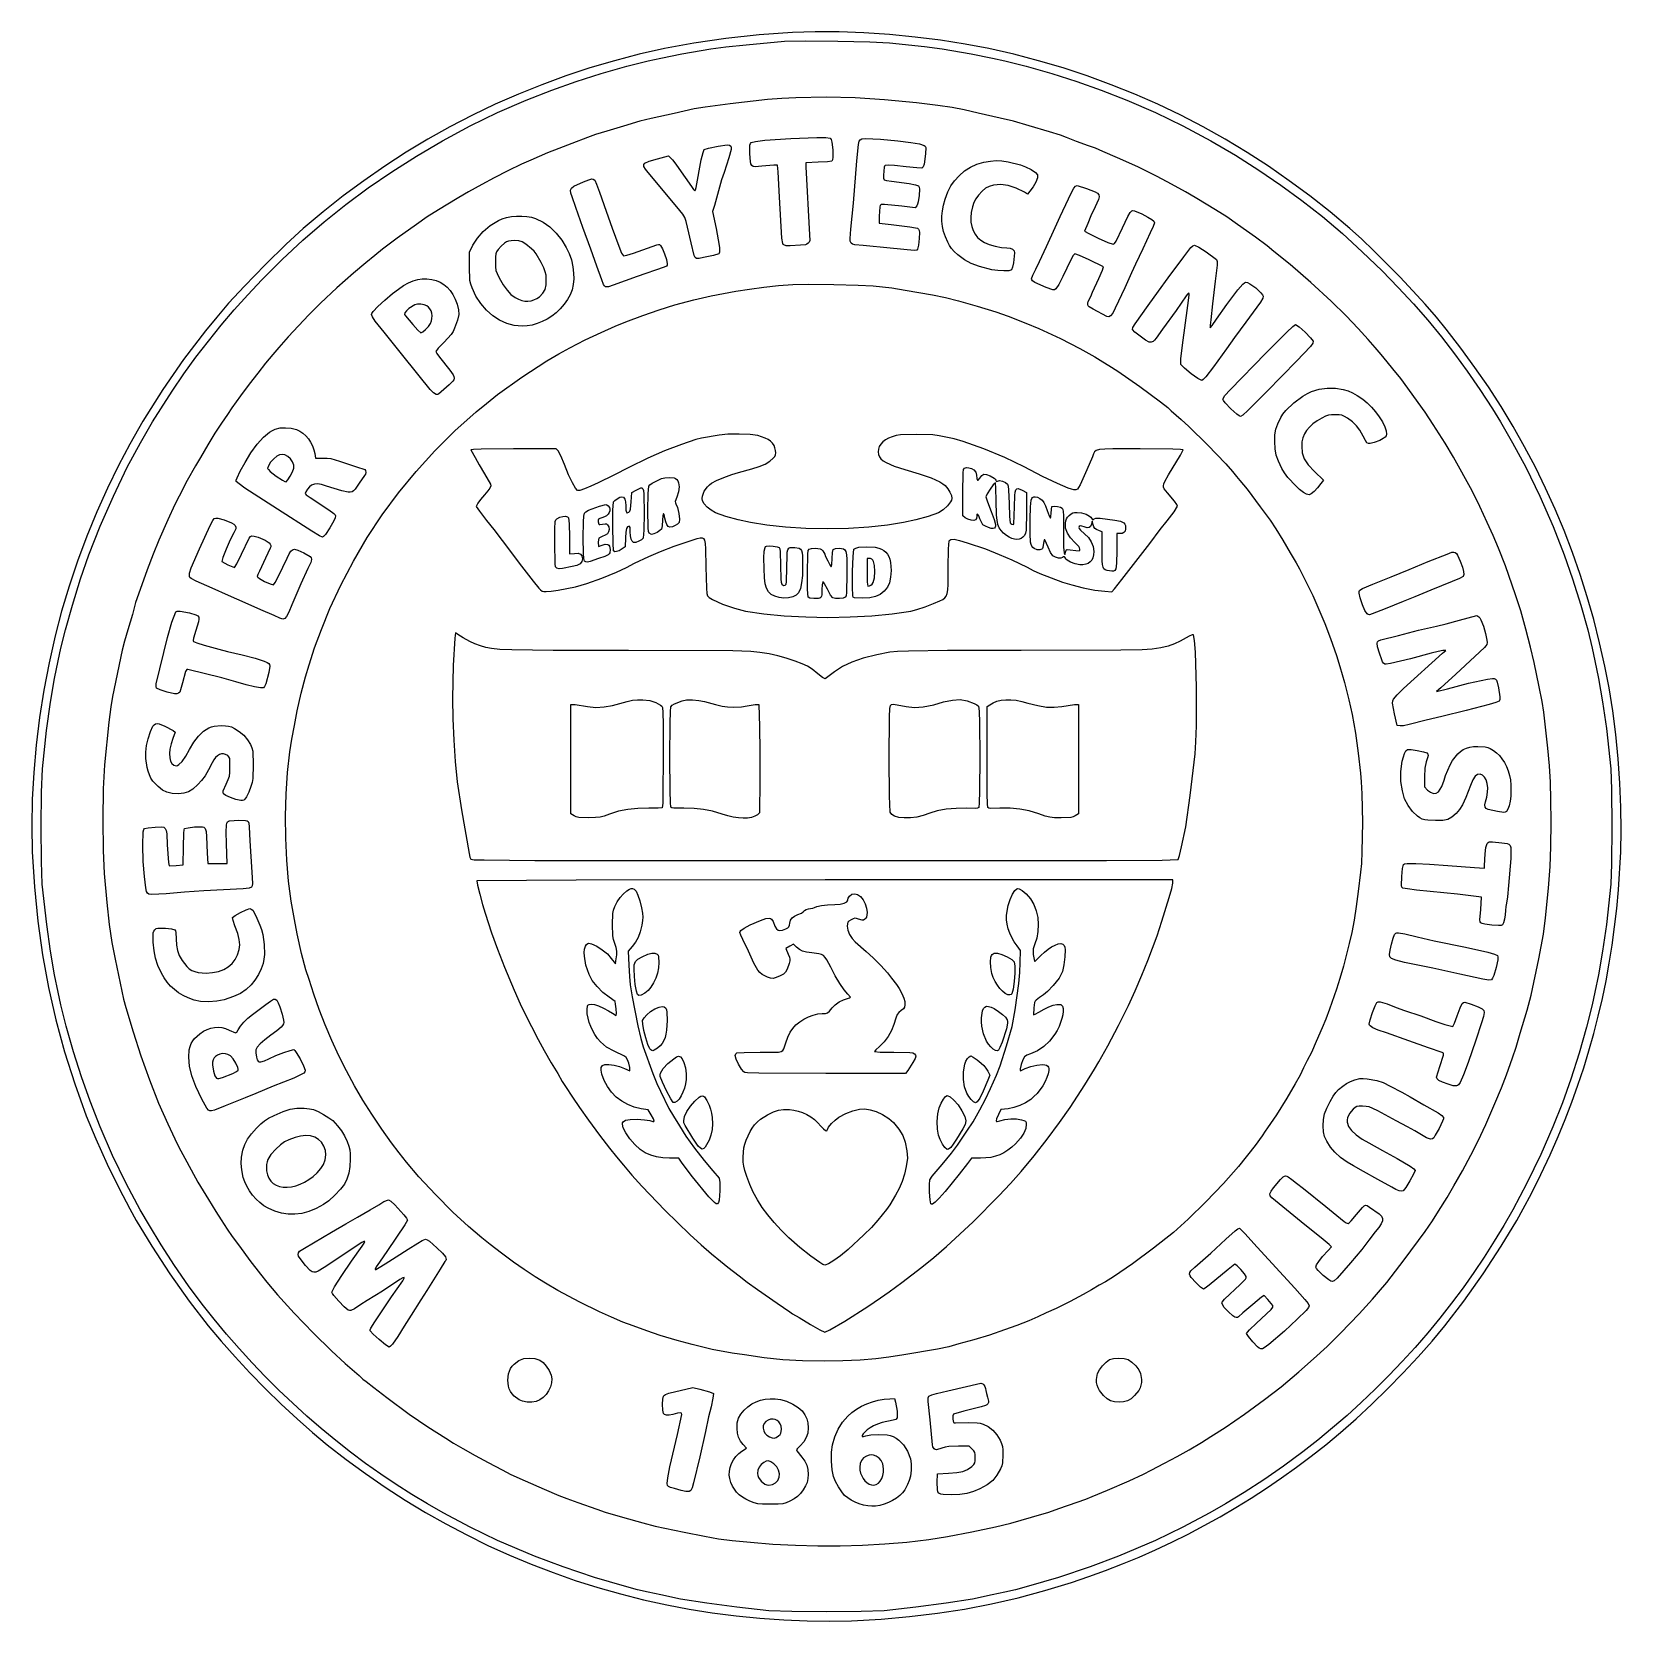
# Model space of a CAD drawing. Extents: x 49 to 657, y 49 to 657.
import ezdxf

# ---------------------------------------------------------------- set-up
doc = ezdxf.new("R2010")
doc.units = 0

msp = doc.modelspace()

# ---------------------------------------------------------------- linework, layer by layer
at = {"layer": 'Layer 1'}
for p, q in [((348.75081, 657.462548), (340.077992, 657.17935)), ((357.933889, 657.420077), (348.75081, 657.462548)), ((367.474942, 657.064405), (357.933889, 657.420077)), ((302.312583, 653.121747), (291.04185, 651.024432)), ((314.53638, 654.883603), (302.312583, 653.121747)), ((308.857139, 650.88579), (314.621548, 651.652542)), ((327.271947, 656.254603), (314.53638, 654.883603)), ((314.621548, 651.652542), (322.335243, 652.510774)), ((322.335243, 652.510774), (337.079379, 653.821961)), ((340.077992, 657.17935), (327.271947, 656.254603)), ((337.079379, 653.821961), (345.030064, 653.951266)), ((345.030064, 653.951266), (357.408255, 653.847273)), ((357.408255, 653.847273), (369.676182, 653.578578)), ((377.221679, 656.408001), (367.474942, 657.064405)), ((369.676182, 653.578578), (377.296071, 653.213772)), ((387.021813, 655.463333), (377.221679, 656.408001)), ((377.296071, 653.213772), (390.642853, 651.790225)), ((396.723054, 654.24287), (387.021813, 655.463333)), ((390.642853, 651.790225), (397.404417, 650.88579)), ((406.173115, 652.75908), (396.723054, 654.24287)), ((415.219706, 651.024432), (406.173115, 652.75908)), ((271.915914, 646.360866), (262.532118, 643.597151)), ((281.420078, 648.837085), (271.915914, 646.360866)), ((276.634926, 644.23663), (284.868235, 646.284859)), ((291.04185, 651.024432), (281.420078, 648.837085)), ((284.868235, 646.284859), (289.630738, 647.36048)), ((289.630738, 647.36048), (297.694008, 648.979201)), ((297.694008, 648.979201), (308.857139, 650.88579)), ((397.404417, 650.88579), (408.567548, 648.979201)), ((408.567548, 648.979201), (416.630818, 647.36048)), ((424.842404, 648.836624), (415.219706, 651.024432)), ((416.630818, 647.36048), (421.393321, 646.284859)), ((421.393321, 646.284859), (429.62663, 644.23663)), ((434.347249, 646.36007), (424.842404, 648.836624)), ((443.731504, 643.596133), (434.347249, 646.36007)), ((253.271453, 640.547317), (244.13668, 637.212739)), ((262.532118, 643.597151), (253.271453, 640.547317)), ((257.252084, 638.468104), (266.876557, 641.531176)), ((266.876557, 641.531176), (276.634926, 644.23663)), ((429.62663, 644.23663), (439.384999, 641.531176)), ((439.384999, 641.531176), (449.009472, 638.468104)), ((452.992435, 640.546176), (443.731504, 643.596133)), ((462.127306, 637.211559), (452.992435, 640.546176)), ((235.130561, 633.594793), (226.255857, 629.694857)), ((244.13668, 637.212739), (235.130561, 633.594793)), ((238.167842, 631.260739), (247.935686, 635.14025)), ((247.935686, 635.14025), (257.252084, 638.468104)), ((449.009472, 638.468104), (458.32587, 635.14025)), ((458.32587, 635.14025), (468.093714, 631.260739)), ((471.133383, 633.593646), (462.127306, 637.211559)), ((480.007929, 629.693799), (471.133383, 633.593646)), ((226.255857, 629.694857), (217.51533, 625.514305)), ((227.189032, 626.542697), (238.167842, 631.260739)), ((302.507135, 627.938287), (294.746019, 626.178277)), ((306.70462, 628.640271), (302.507135, 627.938287)), ((316.265477, 629.881741), (306.70462, 628.640271)), ((330.556381, 631.492172), (316.265477, 629.881741)), ((336.004415, 631.916421), (330.556381, 631.492172)), ((341.312715, 632.17762), (336.004415, 631.916421)), ((352.965546, 632.405983), (341.312715, 632.17762)), ((364.073334, 632.173078), (352.965546, 632.405983)), ((375.354293, 631.448114), (364.073334, 632.173078)), ((387.526633, 630.200299), (375.354293, 631.448114)), ((395.797684, 629.198074), (387.526633, 630.200299)), ((401.269409, 628.421901), (395.797684, 629.198074)), ((405.778777, 627.572638), (401.269409, 628.421901)), ((411.162759, 626.351139), (405.778777, 627.572638)), ((468.093714, 631.260739), (479.072524, 626.542697)), ((488.74821, 625.513379), (480.007929, 629.693799)), ((208.911742, 621.054514), (200.447853, 616.316861)), ((206.022352, 615.761096), (216.690359, 621.396901)), ((217.51533, 625.514305), (208.911742, 621.054514)), ((216.690359, 621.396901), (227.189032, 626.542697)), ((275.343229, 621.282424), (268.993225, 619.353081)), ((281.683576, 623.197171), (275.343229, 621.282424)), ((285.926569, 624.20519), (281.683576, 623.197171)), ((294.746019, 626.178277), (285.926569, 624.20519)), ((419.629431, 624.434848), (411.162759, 626.351139)), ((424.705465, 623.259524), (419.629431, 624.434848)), ((430.741938, 621.456344), (424.705465, 623.259524)), ((438.503054, 619.117778), (430.741938, 621.456344)), ((479.072524, 626.542697), (489.571197, 621.396901)), ((497.351491, 621.053749), (488.74821, 625.513379)), ((489.571197, 621.396901), (500.239204, 615.761096)), ((505.815036, 616.316272), (497.351491, 621.053749)), ((200.447853, 616.316861), (192.126427, 611.302721)), ((196.089664, 609.870671), (206.022352, 615.761096)), ((255.637403, 614.735923), (250.583285, 612.833082)), ((261.584887, 616.994408), (255.637403, 614.735923)), ((264.66239, 618.078494), (261.584887, 616.994408)), ((268.993225, 619.353081), (264.66239, 618.078494)), ((323.973268, 614.679374), (324.292588, 615.047073)), ((324.292588, 615.047073), (325.978147, 615.487304)), ((325.978147, 615.487304), (329.459286, 615.924471)), ((329.459286, 615.924471), (339.413094, 616.660547)), ((339.413094, 616.660547), (349.363594, 616.997169)), ((349.363594, 616.997169), (352.840599, 616.935018)), ((352.840599, 616.935018), (354.520371, 616.676202)), ((354.520371, 616.676202), (354.845068, 616.156756)), ((354.845068, 616.156756), (355.123979, 615.143321)), ((355.123979, 615.143321), (355.49611, 612.295625)), ((365.393077, 614.313736), (365.677791, 615.52964)), ((365.677791, 615.52964), (366.053389, 616.121988)), ((366.053389, 616.121988), (366.699298, 616.478745)), ((366.699298, 616.478745), (367.951731, 616.620463)), ((367.951731, 616.620463), (373.768291, 616.291321)), ((373.768291, 616.291321), (380.451158, 615.682123)), ((380.451158, 615.682123), (385.452431, 615.091479)), ((385.452431, 615.091479), (388.785703, 614.517438)), ((442.755131, 617.842618), (438.503054, 619.117778)), ((445.029447, 617.010635), (442.755131, 617.842618)), ((448.836936, 615.487737), (445.029447, 617.010635)), ((453.496119, 613.845511), (448.836936, 615.487737)), ((500.239204, 615.761096), (509.726089, 610.153991)), ((514.13611, 611.302309), (505.815036, 616.316272)), ((192.126427, 611.302721), (183.950223, 606.01347)), ((186.66119, 603.863878), (196.089664, 609.870671)), ((246.288786, 611.04904), (239.88904, 608.348172)), ((250.583285, 612.833082), (246.288786, 611.04904)), ((285.220131, 607.915975), (288.384726, 608.839591)), ((288.384726, 608.839591), (292.606773, 609.918034)), ((292.606773, 609.918034), (294.088441, 608.371808)), ((305.17105, 608.469527), (305.845771, 611.235825)), ((305.845771, 611.235825), (306.331249, 612.356083)), ((306.331249, 612.356083), (307.975194, 612.906063)), ((307.975194, 612.906063), (311.679363, 613.620792)), ((311.679363, 613.620792), (315.119037, 614.118165)), ((315.738779, 609.146861), (313.911389, 603.63788)), ((315.119037, 614.118165), (315.952519, 614.002338)), ((316.593384, 612.451112), (315.738779, 609.146861)), ((315.952519, 614.002338), (316.452097, 613.644781)), ((316.452097, 613.644781), (316.631451, 613.212203)), ((316.631451, 613.212203), (316.593384, 612.451112)), ((323.782471, 610.773873), (323.800991, 614.005187)), ((323.954742, 607.776247), (323.782471, 610.773873)), ((323.800991, 614.005187), (323.973268, 614.679374)), ((355.540092, 609.455404), (355.408816, 608.451312)), ((355.49611, 612.295625), (355.540092, 609.455404)), ((364.783035, 608.012327), (365.393077, 614.313736)), ((388.785703, 614.517438), (390.464568, 613.958047)), ((390.464568, 613.958047), (390.917, 613.601466)), ((391.051591, 610.720251), (390.482383, 606.778133)), ((390.917, 613.601466), (391.13445, 613.115173)), ((391.13445, 613.115173), (391.051591, 610.720251)), ((456.121008, 612.873123), (453.496119, 613.845511)), ((458.964178, 611.644882), (456.121008, 612.873123)), ((464.608626, 609.181786), (458.964178, 611.644882)), ((472.271934, 605.720769), (464.608626, 609.181786)), ((509.726089, 610.153991), (518.647766, 604.51767)), ((522.311978, 606.013222), (514.13611, 611.302309)), ((183.950223, 606.01347), (175.922005, 600.450485)), ((177.669609, 597.688811), (186.66119, 603.863878)), ((231.097812, 604.155758), (225.806142, 601.510981)), ((236.36126, 606.752204), (231.097812, 604.155758)), ((239.88904, 608.348172), (236.36126, 606.752204)), ((283.136641, 606.612206), (283.540379, 607.21011)), ((283.195494, 605.865937), (283.136641, 606.612206)), ((283.747994, 604.883528), (283.195494, 605.865937)), ((283.540379, 607.21011), (285.220131, 607.915975)), ((284.825196, 603.577202), (283.747994, 604.883528)), ((290.689072, 596.551275), (284.825196, 603.577202)), ((294.088441, 608.371808), (295.425205, 606.780603)), ((295.425205, 606.780603), (296.55824, 605.125897)), ((296.55824, 605.125897), (298.972652, 601.662323)), ((303.226097, 597.869959), (305.17105, 608.469527)), ((313.911389, 603.63788), (312.935253, 600.815656)), ((324.16091, 606.856919), (323.954742, 607.776247)), ((324.512148, 606.256154), (324.16091, 606.856919)), ((325.057243, 605.923131), (324.512148, 606.256154)), ((325.844982, 605.807029), (325.057243, 605.923131)), ((328.343537, 606.022306), (325.844982, 605.807029)), ((332.909543, 606.424826), (328.343537, 606.022306)), ((334.336177, 606.424826), (332.909543, 606.424826)), ((334.559486, 603.867186), (334.336177, 606.424826)), ((335.149683, 594.077596), (334.559486, 603.867186)), ((349.955776, 607.48316), (345.193273, 607.306771)), ((345.193273, 607.306771), (345.210206, 605.71927)), ((345.210206, 605.71927), (346.641427, 579.73964)), ((353.448896, 607.691564), (349.955776, 607.48316)), ((355.159251, 607.944946), (353.448896, 607.691564)), ((355.408816, 608.451312), (355.159251, 607.944946)), ((363.448741, 591.836), (364.783035, 608.012327)), ((375.205509, 605.631075), (374.889596, 602.619498)), ((374.889596, 602.619498), (374.943273, 601.428563)), ((375.31982, 605.962116), (375.205509, 605.631075)), ((375.555249, 606.200432), (375.31982, 605.962116)), ((376.679459, 606.40238), (375.555249, 606.200432)), ((379.158138, 606.2439), (376.679459, 606.40238)), ((383.571286, 605.73197), (379.158138, 606.2439)), ((387.655176, 605.305285), (383.571286, 605.73197)), ((389.652826, 605.242667), (387.655176, 605.305285)), ((390.102067, 605.717043), (389.652826, 605.242667)), ((390.482383, 606.778133), (390.102067, 605.717043)), ((403.879304, 602.343537), (405.990196, 604.218437)), ((405.990196, 604.218437), (408.206656, 605.662164)), ((408.206656, 605.662164), (410.638487, 606.734218)), ((410.638487, 606.734218), (413.395491, 607.494096)), ((413.395491, 607.494096), (415.944494, 607.955502)), ((415.944494, 607.955502), (418.086601, 608.129141)), ((418.086601, 608.129141), (420.203638, 608.020799)), ((420.203638, 608.020799), (422.677433, 607.636266)), ((422.677433, 607.636266), (427.391605, 606.578284)), ((427.391605, 606.578284), (429.37247, 605.811158)), ((429.37247, 605.811158), (431.434397, 604.717733)), ((431.434397, 604.717733), (433.114199, 603.574832)), ((433.114199, 603.574832), (433.94869, 602.659274)), ((433.94869, 602.659274), (433.85398, 601.589276)), ((479.77808, 602.016865), (472.271934, 605.720769)), ((518.647766, 604.51767), (527.103429, 598.776714)), ((530.339904, 600.450375), (522.311978, 606.013222)), ((175.922005, 600.450485), (168.044533, 594.615142)), ((169.047602, 591.29356), (177.669609, 597.688811)), ((221.191806, 599.014371), (216.076525, 596.2052)), ((225.806142, 601.510981), (221.191806, 599.014371)), ((255.089583, 596.785299), (255.483542, 597.612878)), ((255.173527, 595.706565), (255.089583, 596.785299)), ((255.483542, 597.612878), (256.375414, 598.312696)), ((256.375414, 598.312696), (260.12615, 600.068957)), ((260.12615, 600.068957), (262.061248, 600.803336)), ((262.061248, 600.803336), (263.235535, 601.114812)), ((263.235535, 601.114812), (263.809329, 600.972113)), ((263.809329, 600.972113), (264.357722, 600.602931)), ((264.357722, 600.602931), (265.10764, 599.063055)), ((265.10764, 599.063055), (266.166062, 596.105011)), ((296.952293, 588.993007), (290.689072, 596.551275)), ((298.972652, 601.662323), (301.379304, 598.222737)), ((301.379304, 598.222737), (302.166881, 597.039211)), ((302.166881, 597.039211), (302.682466, 596.547042)), ((302.682466, 596.547042), (302.974919, 596.935583)), ((302.974919, 596.935583), (303.226097, 597.869959)), ((312.935253, 600.815656), (310.186759, 590.93893)), ((374.943273, 601.428563), (375.143067, 600.823417)), ((375.143067, 600.823417), (376.143325, 600.535638)), ((376.143325, 600.535638), (378.001627, 600.27908)), ((378.001627, 600.27908), (384.798248, 599.384788)), ((384.798248, 599.384788), (387.214689, 598.897359)), ((387.214689, 598.897359), (388.3606, 598.489438)), ((388.3606, 598.489438), (388.568913, 598.010865)), ((388.568913, 598.010865), (388.675014, 597.15753)), ((388.675014, 597.15753), (388.620333, 594.80304)), ((399.639933, 596.200206), (400.735656, 598.429818)), ((400.735656, 598.429818), (402.087694, 600.373416)), ((402.087694, 600.373416), (403.879304, 602.343537)), ((412.759206, 596.468527), (411.370898, 594.935199)), ((414.043235, 597.518063), (412.759206, 596.468527)), ((415.424433, 598.215969), (414.043235, 597.518063)), ((417.104246, 598.694402), (415.424433, 598.215969)), ((418.427417, 598.899269), (417.104246, 598.694402)), ((419.797618, 598.94844), (418.427417, 598.899269)), ((422.672494, 598.581204), (419.797618, 598.94844)), ((425.715645, 597.595702), (422.672494, 598.581204)), ((428.913842, 595.994944), (425.715645, 597.595702)), ((432.21504, 598.091835), (431.03051, 596.431684)), ((433.216147, 599.938914), (432.21504, 598.091835)), ((433.85398, 601.589276), (433.216147, 599.938914)), ((446.920238, 595.945809), (447.803693, 597.526618)), ((447.803693, 597.526618), (448.511994, 598.397153)), ((448.511994, 598.397153), (449.114263, 598.66371)), ((449.114263, 598.66371), (452.676263, 597.478729)), ((452.676263, 597.478729), (455.934085, 596.206804)), ((485.246139, 599.150191), (479.77808, 602.016865)), ((490.537809, 596.2052), (485.246139, 599.150191)), ((527.103429, 598.776714), (535.192272, 592.855705)), ((538.217154, 594.615128), (530.339904, 600.450375)), ((168.044533, 594.615142), (160.320568, 588.508817)), ((160.727848, 584.626219), (169.047602, 591.29356)), ((207.436992, 591.057816), (202.863931, 588.235592)), ((212.375884, 594.045846), (207.436992, 591.057816)), ((216.076525, 596.2052), (212.375884, 594.045846)), ((255.715367, 594.253279), (255.173527, 595.706565)), ((257.16599, 590.196332), (255.715367, 594.253279)), ((266.166062, 596.105011), (268.775914, 588.785926)), ((310.186759, 590.93893), (309.518951, 588.682209)), ((336.02691, 578.438021), (335.149683, 594.077596)), ((362.485392, 581.906755), (363.448741, 591.836)), ((373.72437, 590.95766), (373.556977, 590.373427)), ((373.988601, 591.266661), (373.72437, 590.95766)), ((374.489634, 591.377224), (373.988601, 591.266661)), ((375.367434, 591.366144), (374.489634, 591.377224)), ((382.027177, 590.692338), (375.367434, 591.366144)), ((387.111061, 590.083796), (382.027177, 590.692338)), ((387.721719, 590.838036), (387.111061, 590.083796)), ((388.020183, 591.438499), (387.721719, 590.838036)), ((388.276066, 592.378898), (388.020183, 591.438499)), ((388.620333, 594.80304), (388.276066, 592.378898)), ((397.528429, 588.959267), (397.965151, 591.102933)), ((397.965151, 591.102933), (398.617268, 593.37204)), ((398.617268, 593.37204), (399.639933, 596.200206)), ((408.98667, 590.404868), (408.534916, 588.210545)), ((409.531955, 592.072141), (408.98667, 590.404868)), ((410.287715, 593.48978), (409.531955, 592.072141)), ((411.370898, 594.935199), (410.287715, 593.48978)), ((430.084007, 595.312319), (428.913842, 595.994944)), ((431.03051, 596.431684), (430.084007, 595.312319)), ((442.60304, 586.751102), (445.792506, 593.548429)), ((445.792506, 593.548429), (446.920238, 595.945809)), ((455.957451, 590.396005), (454.378064, 586.95783)), ((455.934085, 596.206804), (456.862819, 595.64212)), ((457.284133, 593.292538), (455.957451, 590.396005)), ((456.862819, 595.64212), (457.373193, 595.020439)), ((457.501525, 594.263374), (457.284133, 593.292538)), ((457.373193, 595.020439), (457.501525, 594.263374)), ((494.241978, 594.047963), (490.537809, 596.2052)), ((499.18087, 591.054994), (494.241978, 594.047963)), ((503.750403, 588.230653), (499.18087, 591.054994)), ((535.192272, 592.855705), (543.013488, 586.679225)), ((545.940991, 588.508844), (538.217154, 594.615128)), ((152.643028, 577.634878), (160.727848, 584.626219)), ((160.320568, 588.508817), (152.752874, 582.132886)), ((200.218096, 586.543669), (196.144568, 583.655476)), ((202.863931, 588.235592), (200.218096, 586.543669)), ((224.359058, 583.296144), (227.465963, 585.223574)), ((227.465963, 585.223574), (228.933439, 585.85137)), ((228.933439, 585.85137), (230.639487, 586.335337)), ((230.639487, 586.335337), (232.509478, 586.671443)), ((232.509478, 586.671443), (234.468782, 586.855657)), ((234.468782, 586.855657), (236.442771, 586.883949)), ((236.442771, 586.883949), (238.356815, 586.752288)), ((238.356815, 586.752288), (240.136285, 586.456642)), ((240.136285, 586.456642), (241.706552, 585.992983)), ((241.706552, 585.992983), (244.572835, 584.606582)), ((244.572835, 584.606582), (247.238861, 582.724715)), ((259.865447, 582.537169), (257.16599, 590.196332)), ((268.775914, 588.785926), (271.089785, 582.259533)), ((298.106929, 587.572557), (296.952293, 588.993007)), ((298.843491, 586.329709), (298.106929, 587.572557)), ((299.363558, 584.823336), (298.843491, 586.329709)), ((299.868708, 582.612311), (299.363558, 584.823336)), ((309.518951, 588.682209), (310.863387, 582.11948)), ((373.556977, 590.373427), (373.288954, 586.909853)), ((373.288954, 586.909853), (373.327318, 584.196637)), ((397.308285, 584.920317), (397.308882, 586.909057)), ((397.528417, 582.961062), (397.308285, 584.920317)), ((397.308882, 586.909057), (397.528429, 588.959267)), ((408.534916, 588.210545), (408.341824, 586.376669)), ((408.341824, 586.376669), (408.403721, 584.610837)), ((408.403721, 584.610837), (408.710415, 582.936278)), ((440.648297, 582.517766), (442.60304, 586.751102)), ((454.378064, 586.95783), (453.143341, 583.999081)), ((466.421905, 582.435922), (468.490198, 586.775753)), ((468.490198, 586.775753), (469.352581, 588.206637)), ((469.352581, 588.206637), (469.976143, 588.918218)), ((469.976143, 588.918218), (470.419023, 589.031278)), ((470.419023, 589.031278), (471.119673, 588.89639)), ((471.119673, 588.89639), (473.822129, 587.718067)), ((473.822129, 587.718067), (476.17604, 586.520127)), ((476.17604, 586.520127), (477.68302, 585.610615)), ((477.68302, 585.610615), (478.482635, 584.890877)), ((478.482635, 584.890877), (478.714454, 584.262254)), ((506.396238, 586.543669), (503.750403, 588.230653)), ((510.469766, 583.650537), (506.396238, 586.543669)), ((543.013488, 586.679225), (550.666272, 580.171853)), ((553.508682, 582.132886), (545.940991, 588.508844)), ((152.752874, 582.132886), (146.188293, 576.083779)), ((188.73623, 578.409314), (183.107657, 574.241947)), ((196.144568, 583.655476), (188.73623, 578.409314)), ((217.733523, 575.73314), (219.42279, 578.482697)), ((219.42279, 578.482697), (221.654651, 581.026442)), ((221.654651, 581.026442), (224.359058, 583.296144)), ((247.238861, 582.724715), (249.648572, 580.393916)), ((249.648572, 580.393916), (251.745909, 577.660719)), ((262.828077, 574.174567), (259.865447, 582.537169)), ((271.089785, 582.259533), (273.558525, 575.327489)), ((301.273823, 576.615085), (299.868708, 582.612311)), ((310.863387, 582.11948), (311.682698, 577.852564)), ((336.334306, 576.387229), (336.02691, 578.438021)), ((346.641427, 579.73964), (346.69893, 577.512067)), ((362.173443, 578.353299), (362.485392, 581.906755)), ((362.236731, 577.272852), (362.173443, 578.353299)), ((373.327318, 584.196637), (377.825238, 583.657945)), ((377.825238, 583.657945), (385.007798, 582.790111)), ((385.007798, 582.790111), (387.2373, 582.452006)), ((387.2373, 582.452006), (387.918469, 582.2121)), ((387.918469, 582.2121), (388.36501, 581.856661)), ((388.621303, 578.25515), (388.34521, 575.70774)), ((388.36501, 581.856661), (388.617744, 581.334468)), ((388.617744, 581.334468), (388.71749, 580.5943)), ((388.71749, 580.5943), (388.621303, 578.25515)), ((397.971056, 580.999305), (397.528417, 582.961062)), ((398.637978, 579.003062), (397.971056, 580.999305)), ((399.530963, 576.940346), (398.637978, 579.003062)), ((408.710415, 582.936278), (409.251716, 581.376221)), ((409.251716, 581.376221), (410.017434, 579.953897)), ((410.017434, 579.953897), (410.997378, 578.692534)), ((410.997378, 578.692534), (412.181357, 577.615363)), ((437.304667, 575.305573), (440.648297, 582.517766)), ((453.143341, 583.999081), (451.908618, 581.152163)), ((451.908618, 581.152163), (453.512126, 580.217985)), ((453.512126, 580.217985), (457.094455, 578.492305)), ((457.094455, 578.492305), (460.813308, 576.829993)), ((464.072227, 577.295461), (466.421905, 582.435922)), ((477.104023, 580.495643), (474.259221, 574.322028)), ((478.239306, 582.91182), (477.104023, 580.495643)), ((478.714454, 584.262254), (478.239306, 582.91182)), ((517.413231, 578.824093), (510.469766, 583.650537)), ((521.841565, 575.468204), (517.413231, 578.824093)), ((550.666272, 580.171853), (558.249819, 573.258173)), ((557.963863, 578.129792), (553.508682, 582.132886)), ((146.188293, 576.083779), (138.114792, 568.183779)), ((144.725821, 570.26763), (152.643028, 577.634878)), ((183.107657, 574.241947), (180.109044, 571.817304)), ((216.429303, 573.087305), (217.733523, 575.73314)), ((216.435653, 567.442857), (216.429303, 573.087305)), ((226.459796, 572.450849), (226.339647, 571.288187)), ((226.773553, 573.253612), (226.459796, 572.450849)), ((227.365421, 574.078964), (226.773553, 573.253612)), ((228.521871, 575.332957), (227.365421, 574.078964)), ((229.81617, 576.460215), (228.521871, 575.332957)), ((230.629819, 577.007236), (229.81617, 576.460215)), ((231.385591, 577.320861), (230.629819, 577.007236)), ((232.31321, 577.463367), (231.385591, 577.320861)), ((233.6424, 577.49703), (232.31321, 577.463367)), ((235.296554, 577.423547), (233.6424, 577.49703)), ((236.597092, 577.043843), (235.296554, 577.423547)), ((238.047914, 576.11903), (236.597092, 577.043843)), ((240.152918, 574.410222), (238.047914, 576.11903)), ((241.152426, 573.479511), (240.152918, 574.410222)), ((242.004561, 572.429506), (241.152426, 573.479511)), ((243.856734, 569.1309), (242.004561, 572.429506)), ((251.745909, 577.660719), (253.435583, 574.923277)), ((253.435583, 574.923277), (254.609319, 572.540543)), ((254.609319, 572.540543), (255.410655, 570.166871)), ((265.15747, 567.723316), (262.828077, 574.174567)), ((273.558525, 575.327489), (274.673866, 572.733783)), ((274.673866, 572.733783), (275.347815, 571.625746)), ((276.663986, 571.889756), (279.254126, 572.74511)), ((279.254126, 572.74511), (288.121774, 575.905207)), ((288.121774, 575.905207), (288.778191, 576.042103)), ((288.778191, 576.042103), (289.133194, 576.006929)), ((289.133194, 576.006929), (289.584524, 575.598732)), ((289.584524, 575.598732), (290.314097, 574.411639)), ((290.314097, 574.411639), (291.141466, 572.391935)), ((291.141466, 572.391935), (291.819279, 570.227174)), ((302.457393, 571.803193), (301.273823, 576.615085)), ((311.854694, 572.381043), (309.82622, 571.859638)), ((311.682698, 577.852564), (312.11059, 574.909492)), ((312.052739, 572.641399), (311.854694, 572.381043)), ((312.162707, 573.136804), (312.052739, 572.641399)), ((312.11059, 574.909492), (312.162707, 573.136804)), ((336.523568, 576.030619), (336.334306, 576.387229)), ((336.762584, 575.825215), (336.523568, 576.030619)), ((337.689861, 575.487959), (336.762584, 575.825215)), ((339.196047, 575.524295), (337.689861, 575.487959)), ((343.164799, 575.729965), (339.196047, 575.524295)), ((345.07862, 575.880425), (343.164799, 575.729965)), ((345.649437, 576.108485), (345.07862, 575.880425)), ((346.112965, 576.476443), (345.649437, 576.108485)), ((346.503314, 576.949954), (346.112965, 576.476443)), ((346.69893, 577.512067), (346.503314, 576.949954)), ((362.525565, 576.548675), (362.236731, 577.272852)), ((363.099471, 576.099829), (362.525565, 576.548675)), ((364.017976, 575.845379), (363.099471, 576.099829)), ((367.126892, 575.595909), (364.017976, 575.845379)), ((377.47246, 574.652581), (367.126892, 575.595909)), ((386.733191, 573.674019), (377.47246, 574.652581)), ((387.739573, 573.78655), (386.733191, 573.674019)), ((388.008528, 574.233481), (387.739573, 573.78655)), ((388.34521, 575.70774), (388.008528, 574.233481)), ((400.239947, 575.594338), (399.530963, 576.940346)), ((401.016335, 574.475707), (400.239947, 575.594338)), ((402.022645, 573.382806), (401.016335, 574.475707)), ((403.421399, 572.11399), (402.022645, 573.382806)), ((412.181357, 577.615363), (413.55918, 576.745613)), ((413.55918, 576.745613), (415.387959, 576.016476)), ((415.387959, 576.016476), (417.747625, 575.353286)), ((417.747625, 575.353286), (420.163779, 574.869881)), ((420.163779, 574.869881), (422.162024, 574.680098)), ((422.162024, 574.680098), (423.469386, 574.562876)), ((423.469386, 574.562876), (424.384702, 574.215136)), ((424.384702, 574.215136), (424.919811, 573.629271)), ((425.086554, 572.797674), (424.669438, 569.02661)), ((424.919811, 573.629271), (425.086554, 572.797674)), ((434.622496, 569.497436), (437.304667, 575.305573)), ((448.155413, 572.411735), (447.571477, 571.758219)), ((449.966972, 571.806677), (448.155413, 572.411735)), ((460.813308, 576.829993), (462.826392, 576.085918)), ((462.826392, 576.085918), (463.391564, 576.341059)), ((463.391564, 576.341059), (464.072227, 577.295461)), ((474.259221, 574.322028), (471.46028, 568.446863)), ((489.923975, 571.268734), (492.679568, 574.803746)), ((492.679568, 574.803746), (493.455719, 575.52413)), ((493.455719, 575.52413), (494.001383, 575.73314)), ((494.001383, 575.73314), (495.656045, 574.987676)), ((495.656045, 574.987676), (498.495775, 573.195255)), ((498.495775, 573.195255), (502.438775, 570.284837)), ((524.472583, 573.366), (521.841565, 575.468204)), ((530.627551, 568.412467), (524.472583, 573.366)), ((562.755214, 573.591375), (557.963863, 578.129792)), ((558.249819, 573.258173), (565.86332, 565.862764)), ((572.764805, 563.515512), (562.755214, 573.591375)), ((138.114792, 568.183779), (130.202025, 560.102142)), ((136.908908, 562.472568), (144.725821, 570.26763)), ((176.688509, 568.99508), (171.996291, 565.041155)), ((180.109044, 571.817304), (176.688509, 568.99508)), ((216.582056, 562.276688), (216.435653, 567.442857)), ((226.339647, 571.288187), (226.328606, 569.383136)), ((226.328606, 569.383136), (226.371381, 567.438971)), ((226.371381, 567.438971), (226.551474, 566.105167)), ((226.551474, 566.105167), (226.993373, 564.866944)), ((244.853652, 567.052514), (243.856734, 569.1309)), ((245.428625, 565.568151), (244.853652, 567.052514)), ((255.410655, 570.166871), (255.983125, 567.456615)), ((255.983125, 567.456615), (256.282159, 565.058271)), ((267.098807, 562.421415), (265.15747, 567.723316)), ((275.347815, 571.625746), (276.663986, 571.889756)), ((290.953655, 567.295749), (280.647952, 563.770614)), ((291.87273, 567.770544), (290.953655, 567.295749)), ((291.819279, 570.227174), (292.100184, 568.604908)), ((292.050718, 568.117429), (291.87273, 567.770544)), ((292.100184, 568.604908), (292.050718, 568.117429)), ((302.775318, 571.046247), (302.457393, 571.803193)), ((303.368839, 570.682902), (302.775318, 571.046247)), ((304.381792, 570.680383), (303.368839, 570.682902)), ((305.958009, 571.005915), (304.381792, 570.680383)), ((309.82622, 571.859638), (305.958009, 571.005915)), ((405.97345, 570.093906), (403.421399, 572.11399)), ((408.489584, 568.686664), (405.97345, 570.093906)), ((411.729883, 567.557367), (408.489584, 568.686664)), ((416.454429, 566.371117), (411.729883, 567.557367)), ((418.745463, 566.000993), (416.454429, 566.371117)), ((423.638959, 566.128692), (422.993098, 565.981733)), ((423.999645, 566.336898), (423.638959, 566.128692)), ((424.319047, 567.266771), (423.999645, 566.336898)), ((424.669438, 569.02661), (424.319047, 567.266771)), ((432.072578, 564.21555), (433.251953, 566.573612)), ((433.251953, 566.573612), (434.622496, 569.497436)), ((446.620035, 570.101172), (443.600343, 563.749624)), ((447.571477, 571.758219), (446.620035, 570.101172)), ((453.684855, 570.107036), (449.966972, 571.806677)), ((459.123986, 567.507063), (453.684855, 570.107036)), ((457.432416, 563.004557), (458.777338, 566.134492)), ((458.777338, 566.134492), (459.103211, 567.114299)), ((459.103211, 567.114299), (459.123986, 567.507063)), ((471.46028, 568.446863), (469.900296, 565.163206)), ((484.011416, 563.236332), (489.923975, 571.268734)), ((502.654587, 568.068553), (501.959702, 561.974798)), ((502.438775, 570.284837), (502.653639, 569.542266)), ((502.653639, 569.542266), (502.654587, 568.068553)), ((538.557642, 561.506838), (530.627551, 568.412467)), ((130.202025, 560.102142), (124.119648, 553.508126)), ((131.51729, 556.773944), (136.908908, 562.472568)), ((171.996291, 565.041155), (165.674735, 559.370414)), ((189.166284, 558.956923), (191.188087, 560.32076)), ((191.188087, 560.32076), (193.07754, 561.382318)), ((193.07754, 561.382318), (194.874435, 562.155905)), ((194.874435, 562.155905), (196.618562, 562.655831)), ((196.618562, 562.655831), (198.349712, 562.896403)), ((198.349712, 562.896403), (200.107675, 562.891929)), ((200.107675, 562.891929), (201.932244, 562.656718)), ((201.932244, 562.656718), (203.622114, 562.223468)), ((203.622114, 562.223468), (205.177691, 561.573888)), ((205.177691, 561.573888), (206.598033, 560.708904)), ((206.598033, 560.708904), (207.882198, 559.629442)), ((216.869537, 560.859292), (216.582056, 562.276688)), ((217.398384, 559.394932), (216.869537, 560.859292)), ((226.993373, 564.866944), (227.821563, 563.209521)), ((227.821563, 563.209521), (229.33207, 560.547519)), ((229.33207, 560.547519), (230.798127, 558.478283)), ((245.353615, 558.799664), (245.777528, 560.53236)), ((245.71163, 564.253849), (245.428625, 565.568151)), ((245.832644, 562.685646), (245.71163, 564.253849)), ((245.777528, 560.53236), (245.832644, 562.685646)), ((256.136697, 560.70395), (255.678369, 558.702209)), ((256.335655, 562.81501), (256.136697, 560.70395)), ((256.282159, 565.058271), (256.335655, 562.81501)), ((267.75783, 560.693668), (267.098807, 562.421415)), ((268.111645, 560.172788), (267.75783, 560.693668)), ((268.523413, 559.860908), (268.111645, 560.172788)), ((271.37624, 560.408464), (269.646052, 559.805164)), ((280.647952, 563.770614), (271.37624, 560.408464)), ((329.14377, 559.708376), (334.725914, 560.293866)), ((334.725914, 560.293866), (340.254381, 560.705856)), ((340.254381, 560.705856), (346.349327, 560.788141)), ((346.349327, 560.788141), (355.895764, 560.700299)), ((355.895764, 560.700299), (365.294431, 560.497496)), ((365.294431, 560.497496), (370.946067, 560.234897)), ((370.946067, 560.234897), (378.18979, 559.386466)), ((421.083361, 565.870481), (418.745463, 566.000993)), ((422.993098, 565.981733), (421.083361, 565.870481)), ((431.645976, 562.900443), (432.072578, 564.21555)), ((431.705549, 562.485242), (431.645976, 562.900443)), ((431.942017, 562.152273), (431.705549, 562.485242)), ((432.930573, 561.49502), (431.942017, 562.152273)), ((437.243637, 559.509233), (432.930573, 561.49502)), ((442.045695, 560.64897), (440.911469, 559.053796)), ((443.600343, 563.749624), (442.045695, 560.64897)), ((455.012712, 557.741462), (457.432416, 563.004557)), ((469.900296, 565.163206), (467.307378, 559.396696)), ((480.307247, 558.198662), (484.011416, 563.236332)), ((501.959702, 561.974798), (500.944054, 553.331737)), ((510.656386, 558.664329), (512.488803, 560.816937)), ((512.488803, 560.816937), (513.137749, 561.342592)), ((513.137749, 561.342592), (513.654999, 561.54582)), ((513.654999, 561.54582), (514.310034, 561.405805)), ((514.310034, 561.405805), (515.240659, 560.935156)), ((515.240659, 560.935156), (517.481229, 559.360316)), ((546.346511, 554.362025), (538.557642, 561.506838)), ((565.86332, 565.862764), (572.040179, 559.538271)), ((582.374213, 553.119172), (572.764805, 563.515512)), ((126.315696, 550.9825), (131.51729, 556.773944)), ((165.674735, 559.370414), (159.409205, 553.524784)), ((181.358319, 552.267759), (183.952836, 554.713524)), ((183.952836, 554.713524), (186.97234, 557.276501)), ((186.97234, 557.276501), (189.166284, 558.956923)), ((207.882198, 559.629442), (209.029242, 558.336428)), ((209.029242, 558.336428), (210.038222, 556.830788)), ((210.038222, 556.830788), (210.908198, 555.113448)), ((210.908198, 555.113448), (211.638225, 553.185334)), ((218.898131, 556.243638), (217.398384, 559.394932)), ((220.747124, 553.395127), (218.898131, 556.243638)), ((230.798127, 558.478283), (232.298316, 556.905207)), ((232.298316, 556.905207), (233.911217, 555.731686)), ((233.911217, 555.731686), (235.170168, 555.078502)), ((235.170168, 555.078502), (236.410379, 554.621945)), ((236.410379, 554.621945), (237.626571, 554.361858)), ((237.626571, 554.361858), (238.813464, 554.298084)), ((238.813464, 554.298084), (239.96578, 554.430465)), ((239.96578, 554.430465), (241.078238, 554.758845)), ((241.078238, 554.758845), (242.14556, 555.283066)), ((242.14556, 555.283066), (243.162467, 556.002972)), ((243.162467, 556.002972), (244.501673, 557.33929)), ((244.501673, 557.33929), (245.353615, 558.799664)), ((253.955936, 554.935152), (252.677998, 553.124071)), ((254.953754, 556.786903), (253.955936, 554.935152)), ((255.678369, 558.702209), (254.953754, 556.786903)), ((269.024444, 559.743282), (268.523413, 559.860908)), ((269.646052, 559.805164), (269.024444, 559.743282)), ((295.098797, 552.848431), (302.334097, 554.853533)), ((302.334097, 554.853533), (308.943922, 556.362806)), ((308.943922, 556.362806), (318.382145, 558.084362)), ((318.382145, 558.084362), (323.648872, 558.966252)), ((323.648872, 558.966252), (329.14377, 559.708376)), ((378.18979, 559.386466), (383.293297, 558.584601)), ((383.293297, 558.584601), (393.700248, 556.688067)), ((393.700248, 556.688067), (398.63914, 555.736272)), ((398.63914, 555.736272), (403.648477, 554.455798)), ((403.648477, 554.455798), (410.836263, 552.37615)), ((439.788886, 558.633549), (437.243637, 559.509233)), ((440.364118, 558.701988), (439.788886, 558.633549)), ((440.911469, 559.053796), (440.364118, 558.701988)), ((453.136288, 553.570235), (453.335566, 554.238613)), ((453.335566, 554.238613), (454.271878, 556.153961)), ((454.271878, 556.153961), (455.012712, 557.741462)), ((467.307378, 559.396696), (463.711159, 551.619353)), ((476.2503, 552.61842), (480.307247, 558.198662)), ((490.785812, 556.296131), (486.960772, 550.712052)), ((491.314141, 557.048066), (490.785812, 556.296131)), ((491.768651, 557.366812), (491.314141, 557.048066)), ((491.432101, 552.626181), (492.007482, 556.594934)), ((492.03716, 557.224918), (491.768651, 557.366812)), ((492.007482, 556.594934), (492.03716, 557.224918)), ((506.448979, 553.021204), (510.656386, 558.664329)), ((519.267079, 553.981201), (513.644768, 546.243369)), ((517.481229, 559.360316), (519.481822, 557.538025)), ((520.151835, 555.44383), (519.267079, 553.981201)), ((519.481822, 557.538025), (520.112474, 556.758061)), ((520.112474, 556.758061), (520.34755, 556.185005)), ((520.34755, 556.185005), (520.151835, 555.44383)), ((552.077814, 548.690942), (546.346511, 554.362025)), ((572.040179, 559.538271), (577.843264, 553.282839)), ((119.633321, 548.242068), (115.285144, 542.903459)), ((124.119648, 553.508126), (119.633321, 548.242068)), ((121.287744, 545.077352), (126.315696, 550.9825)), ((154.885064, 549.04619), (146.981602, 540.589572)), ((159.409205, 553.524784), (154.885064, 549.04619)), ((178.858446, 549.144968), (179.036785, 549.593861)), ((179.248778, 548.282795), (178.858446, 549.144968)), ((179.036785, 549.593861), (179.542339, 550.293481)), ((180.301793, 546.702906), (179.248778, 548.282795)), ((179.542339, 550.293481), (181.358319, 552.267759)), ((191.676767, 549.872087), (191.552242, 549.22426)), ((191.552242, 549.22426), (191.898179, 548.753737)), ((192.245991, 550.644599), (191.676767, 549.872087)), ((191.898179, 548.753737), (194.762737, 545.381532)), ((193.23415, 551.489178), (192.245991, 550.644599)), ((195.439012, 552.902406), (193.23415, 551.489178)), ((196.487275, 553.103153), (195.439012, 552.902406)), ((197.788117, 553.101858), (196.487275, 553.103153)), ((199.059258, 552.918728), (197.788117, 553.101858)), ((200.018423, 552.57397), (199.059258, 552.918728)), ((200.713059, 552.039527), (200.018423, 552.57397)), ((201.273646, 551.353904), (200.713059, 552.039527)), ((201.693665, 550.547853), (201.273646, 551.353904)), ((201.966596, 549.65213), (201.693665, 550.547853)), ((202.085919, 548.697487), (201.966596, 549.65213)), ((202.045116, 547.714679), (202.085919, 548.697487)), ((211.638225, 553.185334), (212.229823, 551.029789)), ((212.312296, 549.20957), (211.818109, 547.07668)), ((212.229823, 551.029789), (212.312296, 549.20957)), ((222.898263, 550.88558), (220.747124, 553.395127)), ((225.304448, 548.751179), (222.898263, 550.88558)), ((227.918579, 547.028107), (225.304448, 548.751179)), ((247.894383, 548.554638), (246.119447, 547.418434)), ((249.566817, 549.862358), (247.894383, 548.554638)), ((251.113025, 551.33078), (249.566817, 549.862358)), ((252.677998, 553.124071), (251.113025, 551.33078)), ((276.225174, 546.390477), (282.751567, 548.847223)), ((282.751567, 548.847223), (289.101571, 551.044677)), ((289.101571, 551.044677), (295.098797, 552.848431)), ((410.836263, 552.37615), (417.922713, 550.180217)), ((417.922713, 550.180217), (422.628044, 548.55089)), ((422.628044, 548.55089), (429.395032, 545.933982)), ((453.127686, 553.032449), (453.136288, 553.570235)), ((453.318333, 552.578553), (453.127686, 553.032449)), ((453.716798, 552.161842), (453.318333, 552.578553)), ((455.171462, 551.253169), (453.716798, 552.161842)), ((460.480506, 548.434032), (455.171462, 551.253169)), ((461.278479, 548.305874), (460.480506, 548.434032)), ((461.846727, 548.636967), (461.278479, 548.305874)), ((462.747854, 549.724009), (461.846727, 548.636967)), ((463.711159, 551.619353), (462.747854, 549.724009)), ((471.255801, 545.601048), (476.2503, 552.61842)), ((486.960772, 550.712052), (481.794559, 543.639161)), ((489.450547, 537.403458), (491.432101, 552.626181)), ((500.944054, 553.331737), (500.244496, 547.22515)), ((502.507214, 547.4093), (506.448979, 553.021204)), ((556.663928, 543.80285), (552.077814, 548.690942)), ((577.843264, 553.282839), (583.330966, 547.023512)), ((586.665335, 548.180159), (582.374213, 553.119172)), ((590.420197, 543.616231), (586.665335, 548.180159)), ((115.285144, 542.903459), (111.062222, 537.474521)), ((116.417049, 539.037613), (121.287744, 545.077352)), ((183.687977, 542.381508), (180.301793, 546.702906)), ((189.815731, 534.810892), (183.687977, 542.381508)), ((194.762737, 545.381532), (196.685509, 543.148183)), ((196.685509, 543.148183), (197.762408, 542.21923)), ((197.762408, 542.21923), (198.557779, 542.572146)), ((198.557779, 542.572146), (199.617932, 543.457701)), ((199.617932, 543.457701), (200.673984, 544.616108)), ((200.673984, 544.616108), (201.457052, 545.787579)), ((201.457052, 545.787579), (201.837667, 546.734458)), ((201.837667, 546.734458), (202.045116, 547.714679)), ((210.101943, 542.701698), (209.359985, 541.53537)), ((210.679727, 543.98312), (210.101943, 542.701698)), ((211.818109, 547.07668), (210.679727, 543.98312)), ((230.693556, 545.752544), (227.918579, 547.028107)), ((233.58228, 544.960673), (230.693556, 545.752544)), ((236.537649, 544.688676), (233.58228, 544.960673)), ((238.469206, 544.805076), (236.537649, 544.688676)), ((240.41689, 545.147067), (238.469206, 544.805076)), ((242.356975, 545.703833), (240.41689, 545.147067)), ((244.265736, 546.46456), (242.356975, 545.703833)), ((246.119447, 547.418434), (244.265736, 546.46456)), ((260.765792, 539.476662), (266.784482, 542.354829)), ((266.784482, 542.354829), (272.187751, 544.775465)), ((272.187751, 544.775465), (276.225174, 546.390477)), ((429.395032, 545.933982), (434.414445, 543.87861)), ((434.414445, 543.87861), (442.73639, 539.988615)), ((470.325041, 543.492759), (470.458749, 544.204764)), ((471.222199, 542.464323), (470.325041, 543.492759)), ((470.458749, 544.204764), (471.255801, 545.601048)), ((473.171077, 540.868884), (471.222199, 542.464323)), ((481.794559, 543.639161), (479.344869, 540.199576)), ((499.988247, 545.104954), (499.979912, 544.124584)), ((499.979912, 544.124584), (500.791919, 545.020023)), ((500.244496, 547.22515), (499.988247, 545.104954)), ((500.791919, 545.020023), (502.507214, 547.4093)), ((513.644768, 546.243369), (509.411432, 540.426412)), ((521.364962, 534.39532), (529.348063, 542.402763)), ((529.348063, 542.402763), (531.713087, 544.616147)), ((531.713087, 544.616147), (532.743816, 545.394232)), ((532.743816, 545.394232), (534.074407, 544.53923)), ((534.074407, 544.53923), (536.347443, 542.483813)), ((536.347443, 542.483813), (538.492642, 540.241512)), ((560.55507, 539.596546), (556.663928, 543.80285)), ((583.330966, 547.023512), (588.561674, 540.687336)), ((596.051167, 536.330289), (590.420197, 543.616231)), ((111.062222, 537.474521), (106.951662, 531.937471)), ((111.687228, 532.842399), (116.417049, 539.037613)), ((143.44906, 536.574782), (141.142597, 533.928947)), ((146.981602, 540.589572), (143.44906, 536.574782)), ((204.467836, 536.257238), (203.552906, 535.0215)), ((206.667583, 538.584911), (204.467836, 536.257238)), ((209.359985, 541.53537), (206.667583, 538.584911)), ((250.576438, 534.117811), (254.882105, 536.489057)), ((254.882105, 536.489057), (260.765792, 539.476662)), ((442.73639, 539.988615), (450.167306, 536.192679)), ((450.167306, 536.192679), (455.897479, 532.939405)), ((475.285584, 539.379147), (473.171077, 540.868884)), ((476.679631, 538.667814), (475.285584, 539.379147)), ((477.494686, 538.643329), (476.679631, 538.667814)), ((478.145732, 538.853199), (477.494686, 538.643329)), ((478.730037, 539.353317), (478.145732, 538.853199)), ((479.344869, 540.199576), (478.730037, 539.353317)), ((488.84765, 532.254222), (489.450547, 537.403458)), ((506.23643, 536.032915), (501.267199, 529.204897)), ((509.411432, 540.426412), (506.23643, 536.032915)), ((538.435051, 536.973862), (533.200664, 531.454562)), ((539.372421, 538.25502), (538.435051, 536.973862)), ((538.492642, 540.241512), (539.516801, 538.937689)), ((539.516801, 538.937689), (539.372421, 538.25502)), ((563.16351, 536.574782), (560.55507, 539.596546)), ((565.466798, 533.928947), (563.16351, 536.574782)), ((588.561674, 540.687336), (593.59378, 534.201356)), ((601.428364, 528.959924), (596.051167, 536.330289)), ((106.951662, 531.937471), (102.940569, 526.274529)), ((107.081898, 526.470823), (111.687228, 532.842399)), ((138.355298, 530.577556), (135.374324, 526.798245)), ((141.142597, 533.928947), (138.355298, 530.577556)), ((197.157041, 525.711689), (189.815731, 534.810892)), ((203.552906, 535.0215), (203.887273, 534.319478)), ((203.887273, 534.319478), (204.883761, 532.894911)), ((204.883761, 532.894911), (208.823409, 527.931721)), ((236.504091, 525.235086), (246.009292, 531.404633)), ((246.009292, 531.404633), (250.576438, 534.117811)), ((455.897479, 532.939405), (458.964178, 531.099667)), ((458.964178, 531.099667), (461.272034, 529.736047)), ((461.272034, 529.736047), (464.677804, 527.500555)), ((488.768616, 530.766314), (488.84765, 532.254222)), ((488.843769, 530.0752), (488.768616, 530.766314)), ((490.262758, 528.614727), (488.843769, 530.0752)), ((507.735736, 520.418255), (521.364962, 534.39532)), ((533.200664, 531.454562), (521.767129, 519.724694)), ((567.787724, 531.106723), (565.466798, 533.928947)), ((570.013048, 528.411852), (567.787724, 531.106723)), ((593.59378, 534.201356), (598.485672, 527.492617)), ((102.940569, 526.274529), (99.016048, 520.467914)), ((102.584675, 519.902), (107.081898, 526.470823)), ((135.374324, 526.798245), (131.982496, 522.498322)), ((201.373091, 520.508214), (197.157041, 525.711689)), ((210.03373, 523.648792), (208.579992, 522.247762)), ((208.823409, 527.931721), (210.140456, 526.140364)), ((210.407696, 524.244795), (210.03373, 523.648792)), ((210.140456, 526.140364), (210.459186, 525.44678)), ((210.548891, 524.829524), (210.407696, 524.244795)), ((210.459186, 525.44678), (210.548891, 524.829524)), ((227.193557, 518.545632), (236.504091, 525.235086)), ((464.677804, 527.500555), (473.139063, 521.594108)), ((492.80798, 526.536881), (490.262758, 528.614727)), ((495.366761, 524.695903), (492.80798, 526.536881)), ((496.303527, 524.131191), (495.366761, 524.695903)), ((496.82643, 523.946035), (496.303527, 524.131191)), ((497.376978, 524.338313), (496.82643, 523.946035)), ((498.33019, 525.380607), (497.376978, 524.338313)), ((501.267199, 529.204897), (498.33019, 525.380607)), ((573.03318, 524.643124), (570.013048, 528.411852)), ((582.396614, 511.751911), (573.03318, 524.643124)), ((598.485672, 527.492617), (603.295742, 520.488165)), ((606.553802, 521.500855), (601.428364, 528.959924)), ((99.016048, 520.467914), (91.375146, 508.352542)), ((98.179176, 513.115045), (102.584675, 519.902)), ((128.76397, 518.08357), (125.372715, 513.447362)), ((131.982496, 522.498322), (128.76397, 518.08357)), ((202.58264, 519.195356), (201.373091, 520.508214)), ((203.614951, 518.617015), (202.58264, 519.195356)), ((204.101239, 518.595113), (203.614951, 518.617015)), ((204.587135, 518.74703), (204.101239, 518.595113)), ((205.616305, 519.559241), (204.587135, 518.74703)), ((208.579992, 522.247762), (205.616305, 519.559241)), ((222.869746, 515.182571), (227.193557, 518.545632)), ((473.139063, 521.594108), (481.05991, 515.740645)), ((504.825318, 516.791697), (505.68032, 518.124228)), ((505.68032, 518.124228), (507.735736, 520.418255)), ((521.767129, 519.724694), (514.450248, 512.383604)), ((532.059736, 515.413305), (535.531121, 517.991892)), ((535.531121, 517.991892), (537.249803, 519.00019)), ((537.249803, 519.00019), (538.85887, 519.738099)), ((538.85887, 519.738099), (541.743855, 520.568566)), ((541.743855, 520.568566), (544.840574, 520.983273)), ((544.840574, 520.983273), (547.972217, 520.970744)), ((547.972217, 520.970744), (550.961978, 520.519502)), ((550.961978, 520.519502), (552.838641, 519.984167)), ((552.838641, 519.984167), (554.561151, 519.260217)), ((554.561151, 519.260217), (556.353181, 518.236428)), ((556.353181, 518.236428), (558.438402, 516.801575)), ((603.295742, 520.488165), (608.08238, 513.115045)), ((611.429494, 513.948803), (606.553802, 521.500855)), ((95.088223, 508.088708), (98.179176, 513.115045)), ((125.372715, 513.447362), (123.698783, 510.931349)), ((210.837065, 504.634166), (218.904746, 511.901489)), ((218.904746, 511.901489), (222.869746, 515.182571)), ((481.05991, 515.740645), (483.790165, 513.571381)), ((483.790165, 513.571381), (485.1523, 512.300481)), ((485.1523, 512.300481), (487.010029, 510.680171)), ((505.079829, 516.23707), (504.825318, 516.791697)), ((505.758956, 515.355185), (505.079829, 516.23707)), ((507.884609, 513.104285), (505.758956, 515.355185)), ((510.189385, 511.028275), (507.884609, 513.104285)), ((514.450248, 512.383604), (512.542656, 510.666363)), ((527.873216, 511.074839), (529.034372, 512.500682)), ((529.034372, 512.500682), (532.059736, 515.413305)), ((558.438402, 516.801575), (560.127905, 515.408783)), ((560.127905, 515.408783), (561.792632, 513.739093)), ((561.792632, 513.739093), (563.366433, 511.88999)), ((563.366433, 511.88999), (564.783158, 509.958961)), ((585.429094, 507.117819), (582.396614, 511.751911)), ((608.08238, 513.115045), (611.173333, 508.088708)), ((616.057453, 506.299487), (611.429494, 513.948803)), ((91.375146, 508.352542), (86.347354, 499.533092)), ((90.405007, 500.062259), (95.088223, 508.088708)), ((121.44559, 507.567258), (118.920053, 503.753728)), ((123.698783, 510.931349), (121.44559, 507.567258)), ((140.948611, 504.841034), (142.025248, 505.328176)), ((142.025248, 505.328176), (143.855289, 505.748544)), ((143.855289, 505.748544), (145.996249, 505.851346)), ((145.996249, 505.851346), (148.18371, 505.642997)), ((148.18371, 505.642997), (150.153253, 505.129915)), ((487.010029, 510.680171), (488.986401, 509.032896)), ((488.986401, 509.032896), (491.862022, 506.367637)), ((491.862022, 506.367637), (499.033453, 499.282267)), ((511.092415, 510.365003), (510.189385, 511.028275)), ((511.660392, 510.116432), (511.092415, 510.365003)), ((512.542656, 510.666363), (511.660392, 510.116432)), ((524.851952, 503.119538), (525.200364, 505.231295)), ((525.200364, 505.231295), (525.899085, 507.313352)), ((525.899085, 507.313352), (527.044688, 509.752365)), ((527.044688, 509.752365), (527.873216, 511.074839)), ((538.05446, 506.09497), (536.967098, 504.809593)), ((539.394045, 507.305387), (538.05446, 506.09497)), ((540.989168, 508.445392), (539.394045, 507.305387)), ((542.843145, 509.519532), (540.989168, 508.445392)), ((544.244621, 510.213727), (542.843145, 509.519532)), ((545.346193, 510.606926), (544.244621, 510.213727)), ((546.472767, 510.782041), (545.346193, 510.606926)), ((547.949253, 510.821988), (546.472767, 510.782041)), ((549.447893, 510.78816), (547.949253, 510.821988)), ((550.495649, 510.618038), (549.447893, 510.78816)), ((551.447957, 510.208667), (550.495649, 510.618038)), ((552.660251, 509.45709), (551.447957, 510.208667)), ((554.577996, 508.0637), (552.660251, 509.45709)), ((556.089077, 506.602807), (554.577996, 508.0637)), ((557.377113, 504.864698), (556.089077, 506.602807)), ((564.783158, 509.958961), (565.976658, 508.043493)), ((565.976658, 508.043493), (566.880782, 506.241072)), ((566.880782, 506.241072), (567.42938, 504.649185)), ((590.046429, 499.914886), (585.429094, 507.117819)), ((611.173333, 508.088708), (615.856549, 500.062259)), ((620.439692, 498.548628), (616.057453, 506.299487)), ((86.347354, 499.533092), (81.987895, 491.38608)), ((85.373367, 490.696003), (90.405007, 500.062259)), ((116.184965, 499.255103), (113.369796, 494.4926)), ((118.920053, 503.753728), (116.184965, 499.255103)), ((132.699561, 496.178526), (135.140851, 499.549474)), ((135.140851, 499.549474), (137.531738, 502.220467)), ((137.531738, 502.220467), (139.837958, 504.157901)), ((139.837958, 504.157901), (140.948611, 504.841034)), ((150.153253, 505.129915), (151.431194, 504.526098)), ((151.431194, 504.526098), (152.634605, 503.711648)), ((152.634605, 503.711648), (153.742965, 502.713627)), ((153.742965, 502.713627), (154.735751, 501.559096)), ((154.735751, 501.559096), (155.592442, 500.275118)), ((155.592442, 500.275118), (156.292516, 498.888754)), ((203.202763, 497.043345), (210.837065, 504.634166)), ((297.568243, 499.359878), (291.04185, 497.017079)), ((303.036302, 501.291338), (297.568243, 499.359878)), ((305.295713, 501.821431), (303.036302, 501.291338)), ((312.032141, 503.027005), (305.295713, 501.821431)), ((315.337913, 503.320224), (312.032141, 503.027005)), ((319.700565, 503.380445), (315.337913, 503.320224)), ((323.915181, 503.221524), (319.700565, 503.380445)), ((326.77685, 502.857319), (323.915181, 503.221524)), ((329.671311, 501.881486), (326.77685, 502.857319)), ((330.80163, 501.299441), (329.671311, 501.881486)), ((331.731309, 500.645798), (330.80163, 501.299441)), ((332.46832, 499.913921), (331.731309, 500.645798)), ((333.020641, 499.097174), (332.46832, 499.913921)), ((333.396244, 498.188923), (333.020641, 499.097174)), ((373.90098, 499.580408), (373.323301, 498.65187)), ((374.698544, 500.434086), (373.90098, 499.580408)), ((375.705687, 501.199555), (374.698544, 500.434086)), ((376.912103, 501.863464), (375.705687, 501.199555)), ((378.307486, 502.412466), (376.912103, 501.863464)), ((379.855878, 502.856884), (378.307486, 502.412466)), ((381.492939, 503.104749), (379.855878, 502.856884)), ((387.526633, 503.232675), (381.492939, 503.104749)), ((393.877784, 503.066296), (387.526633, 503.232675)), ((396.20689, 502.777707), (393.877784, 503.066296)), ((398.871621, 502.276294), (396.20689, 502.777707)), ((401.944664, 501.538228), (398.871621, 502.276294)), ((405.456217, 500.508336), (401.944664, 501.538228)), ((413.299668, 497.762146), (405.456217, 500.508336)), ((499.033453, 499.282267), (505.969206, 492.022272)), ((524.757275, 500.591426), (524.851952, 503.119538)), ((524.884606, 497.826347), (524.757275, 500.591426)), ((535.18519, 500.458228), (535.073562, 498.827536)), ((535.535778, 501.995769), (535.18519, 500.458228)), ((536.128643, 503.444708), (535.535778, 501.995769)), ((536.967098, 504.809593), (536.128643, 503.444708)), ((558.625727, 502.639655), (557.377113, 504.864698)), ((559.489493, 500.989211), (558.625727, 502.639655)), ((560.074322, 500.119453), (559.489493, 500.989211)), ((560.605837, 499.78766), (560.074322, 500.119453)), ((561.309662, 499.751109), (560.605837, 499.78766)), ((562.878951, 500.133608), (561.309662, 499.751109)), ((564.973967, 500.995004), (562.878951, 500.133608)), ((566.31061, 501.67731), (564.973967, 500.995004)), ((567.068939, 502.191803), (566.31061, 501.67731)), ((567.425366, 502.700476), (567.068939, 502.191803)), ((567.556302, 503.365319), (567.425366, 502.700476)), ((567.42938, 504.649185), (567.556302, 503.365319)), ((593.209613, 494.5942), (590.046429, 499.914886)), ((615.856549, 500.062259), (620.894009, 490.683948)), ((113.369796, 494.4926), (111.475731, 491.242809)), ((130.460463, 492.591121), (132.699561, 496.178526)), ((141.452336, 493.976194), (140.275381, 492.596462)), ((142.623207, 494.95862), (141.452336, 493.976194)), ((143.695806, 495.462706), (142.623207, 494.95862)), ((144.714827, 495.613111), (143.695806, 495.462706)), ((145.730144, 495.408577), (144.714827, 495.613111)), ((146.791631, 494.847847), (145.730144, 495.408577)), ((147.897149, 493.88973), (146.791631, 494.847847)), ((148.680934, 492.755565), (147.897149, 493.88973)), ((156.292516, 498.888754), (156.815452, 497.427067)), ((156.815452, 497.427067), (157.140727, 495.917118)), ((157.140727, 495.917118), (157.38238, 494.241422)), ((157.38238, 494.241422), (160.270926, 494.238247)), ((160.270926, 494.238247), (161.8746, 494.187684)), ((161.8746, 494.187684), (163.280034, 494.00096)), ((163.280034, 494.00096), (166.687605, 492.986591)), ((196.013738, 489.144259), (203.202763, 497.043345)), ((217.912773, 497.561587), (216.95847, 497.39173)), ((216.95847, 497.39173), (218.545971, 494.399114)), ((220.865178, 497.679023), (217.912773, 497.561587)), ((218.545971, 494.399114), (220.133472, 491.591354)), ((233.301264, 497.769202), (220.865178, 497.679023)), ((249.643704, 497.769202), (233.301264, 497.769202)), ((250.34291, 496.975451), (249.643704, 497.769202)), ((251.34189, 495.119442), (250.34291, 496.975451)), ((252.762615, 491.771976), (251.34189, 495.119442)), ((284.70653, 494.201779), (277.467658, 490.620509)), ((291.04185, 497.017079), (284.70653, 494.201779)), ((331.389792, 492.982633), (332.687646, 494.139469)), ((332.687646, 494.139469), (333.29379, 494.883732)), ((333.29379, 494.883732), (333.605089, 495.494842)), ((333.603105, 497.182532), (333.396244, 498.188923)), ((333.686531, 496.189032), (333.603105, 497.182532)), ((333.605089, 495.494842), (333.686531, 496.189032)), ((372.975814, 497.66182), (372.868825, 496.623607)), ((372.868825, 496.623607), (373.012641, 495.550581)), ((373.323301, 498.65187), (372.975814, 497.66182)), ((373.012641, 495.550581), (373.350297, 494.756654)), ((373.350297, 494.756654), (373.958119, 493.982764)), ((373.958119, 493.982764), (374.833219, 493.230529)), ((374.833219, 493.230529), (375.972713, 492.501565)), ((421.411605, 494.415882), (413.299668, 497.762146)), ((428.801659, 490.847698), (421.411605, 494.415882)), ((454.967556, 494.701445), (452.82465, 489.690189)), ((455.354973, 495.789705), (454.967556, 494.701445)), ((455.745834, 496.586166), (455.354973, 495.789705)), ((456.409819, 497.136045), (455.745834, 496.586166)), ((457.61661, 497.484554), (456.409819, 497.136045)), ((459.635887, 497.67691), (457.61661, 497.484554)), ((462.737332, 497.758327), (459.635887, 497.67691)), ((473.265445, 497.769202), (462.737332, 497.758327)), ((485.719258, 497.678979), (473.265445, 497.769202)), ((484.119719, 487.760537), (488.633249, 495.350115)), ((488.691837, 497.562033), (485.719258, 497.678979)), ((488.633249, 495.350115), (489.655864, 497.393493)), ((489.655864, 497.393493), (488.691837, 497.562033)), ((525.325336, 495.400959), (524.884606, 497.826347)), ((526.167571, 492.982385), (525.325336, 495.400959)), ((535.073562, 498.827536), (535.302895, 496.190956)), ((535.302895, 496.190956), (535.613976, 495.03091)), ((535.613976, 495.03091), (536.085638, 493.91788)), ((536.085638, 493.91788), (537.599623, 491.657439)), ((600.291631, 481.717803), (593.209613, 494.5942)), ((624.578225, 490.691946), (620.439692, 498.548628)), ((81.987895, 491.38608), (77.767975, 482.728743)), ((80.045328, 479.645144), (85.373367, 490.696003)), ((111.475731, 491.242809), (108.357174, 485.598361)), ((127.409562, 486.672818), (128.613378, 489.260064)), ((128.613378, 489.260064), (130.460463, 492.591121)), ((139.387483, 491.214151), (139.083785, 490.223986)), ((139.083785, 490.223986), (139.390571, 489.789674)), ((140.275381, 492.596462), (139.387483, 491.214151)), ((139.390571, 489.789674), (140.145575, 489.098988)), ((140.145575, 489.098988), (142.436719, 487.348581)), ((142.436719, 487.348581), (144.830191, 485.772931)), ((146.876138, 485.870766), (147.784657, 487.31661)), ((147.784657, 487.31661), (148.625112, 488.977892)), ((148.625112, 488.977892), (149.098094, 490.322764)), ((149.096683, 491.536271), (148.680934, 492.755565)), ((149.098094, 490.322764), (149.096683, 491.536271)), ((166.687605, 492.986591), (173.089115, 490.916489)), ((173.089115, 490.916489), (176.352311, 489.854275)), ((176.232367, 487.555221), (174.116051, 484.554138)), ((176.582896, 488.076373), (176.232367, 487.555221)), ((176.352311, 489.854275), (176.653054, 489.420038)), ((176.72652, 488.762691), (176.582896, 488.076373)), ((176.653054, 489.420038), (176.72652, 488.762691)), ((189.281889, 480.952142), (196.013738, 489.144259)), ((220.133472, 491.591354), (222.180643, 488.145771)), ((222.180643, 488.145771), (224.472289, 484.250043)), ((254.368962, 487.849845), (252.762615, 491.771976)), ((255.794962, 484.74164), (254.368962, 487.849845)), ((271.63906, 487.674107), (265.641834, 484.724883)), ((277.467658, 490.620509), (271.63906, 487.674107)), ((313.860281, 486.797409), (316.921925, 487.961428)), ((316.921925, 487.961428), (319.369571, 488.758899)), ((319.369571, 488.758899), (324.488379, 490.129794)), ((324.488379, 490.129794), (327.325911, 490.995324)), ((327.325911, 490.995324), (329.614464, 491.940427)), ((329.614464, 491.940427), (331.389792, 492.982633)), ((375.972713, 492.501565), (379.033337, 491.119915)), ((379.033337, 491.119915), (383.116908, 489.850747)), ((383.116908, 489.850747), (388.642514, 488.25328)), ((388.642514, 488.25328), (393.157146, 486.65158)), ((405.341922, 481.020361), (405.439862, 488.611879)), ((405.439862, 488.611879), (405.625737, 489.89211)), ((405.625737, 489.89211), (405.959283, 490.347106)), ((405.959283, 490.347106), (406.702973, 490.566456)), ((406.702973, 490.566456), (407.645827, 490.515998)), ((407.645827, 490.515998), (408.649403, 490.220403)), ((408.649403, 490.220403), (409.575258, 489.704344)), ((409.575258, 489.704344), (410.276713, 488.888016)), ((410.276713, 488.888016), (410.557745, 487.680104)), ((410.557745, 487.680104), (410.697731, 486.357352)), ((411.785765, 486.491595), (412.620824, 487.575114)), ((412.620824, 487.575114), (413.381733, 488.049859)), ((413.381733, 488.049859), (414.329438, 487.977248)), ((414.329438, 487.977248), (415.724884, 487.418695)), ((415.724884, 487.418695), (417.263614, 486.546143)), ((435.862086, 487.195172), (428.801659, 490.847698)), ((441.543339, 484.447555), (435.862086, 487.195172)), ((452.82465, 489.690189), (450.188825, 484.01086)), ((482.634308, 485.199055), (484.119719, 487.760537)), ((505.969206, 492.022272), (508.55023, 489.138731)), ((508.55023, 489.138731), (510.114166, 487.185862)), ((510.114166, 487.185862), (511.402158, 485.680205)), ((527.499418, 490.237744), (526.167571, 492.982385)), ((528.517468, 488.56674), (527.499418, 490.237744)), ((529.794272, 486.841264), (528.517468, 488.56674)), ((537.599623, 491.657439), (540.022685, 489.05876)), ((540.022685, 489.05876), (543.370901, 485.770164)), ((620.894009, 490.683948), (626.228928, 479.617495)), ((628.475065, 482.725161), (624.578225, 490.691946)), ((77.767975, 482.728743), (73.729965, 473.669786)), ((108.357174, 485.598361), (105.202986, 479.601135)), ((127.100269, 485.316844), (127.127396, 485.810456)), ((128.173464, 484.304768), (127.100269, 485.316844)), ((127.127396, 485.810456), (127.409562, 486.672818)), ((130.429082, 482.717223), (128.173464, 484.304768)), ((142.87509, 474.656599), (130.429082, 482.717223)), ((144.830191, 485.772931), (145.713104, 485.300692)), ((145.713104, 485.300692), (146.198964, 485.172205)), ((146.198964, 485.172205), (146.876138, 485.870766)), ((153.714315, 481.348527), (153.45843, 480.595969)), ((154.34796, 482.315629), (153.714315, 481.348527)), ((155.158346, 483.234644), (154.34796, 482.315629)), ((155.944457, 483.842938), (155.158346, 483.234644)), ((157.032463, 484.240744), (155.944457, 483.842938)), ((158.249023, 484.316851), (157.032463, 484.240744)), ((159.743991, 484.061368), (158.249023, 484.316851)), ((161.667221, 483.464407), (159.743991, 484.061368)), ((167.522278, 481.719214), (161.667221, 483.464407)), ((169.921923, 481.19573), (167.522278, 481.719214)), ((170.759186, 481.166894), (169.921923, 481.19573)), ((171.447947, 481.333407), (170.759186, 481.166894)), ((172.058111, 481.725329), (171.447947, 481.333407)), ((172.65958, 482.372719), (172.058111, 481.725329)), ((174.116051, 484.554138), (172.65958, 482.372719)), ((183.019114, 472.48223), (189.281889, 480.952142)), ((223.433468, 481.628385), (222.109029, 480.112663)), ((224.221199, 482.739889), (223.433468, 481.628385)), ((224.54366, 483.572125), (224.221199, 482.739889)), ((224.472289, 484.250043), (224.54366, 483.572125)), ((256.942158, 482.646524), (255.794962, 484.74164)), ((257.71209, 481.763664), (256.942158, 482.646524)), ((258.686347, 481.84595), (257.71209, 481.763664)), ((260.475092, 482.420096), (258.686347, 481.84595)), ((262.864771, 483.406331), (260.475092, 482.420096)), ((265.641834, 484.724883), (262.864771, 483.406331)), ((278.31362, 477.523625), (278.518231, 481.012247)), ((278.518231, 481.012247), (280.282121, 481.974273)), ((280.282121, 481.974273), (282.043674, 482.867066)), ((282.043674, 482.867066), (282.359118, 482.774968)), ((282.359118, 482.774968), (282.72652, 482.398312)), ((282.72652, 482.398312), (283.013141, 481.794874)), ((283.013141, 481.794874), (283.181427, 480.364017)), ((284.793755, 480.696026), (285.093307, 483.447474)), ((285.093307, 483.447474), (285.528939, 484.032523)), ((285.528939, 484.032523), (286.392897, 484.661559)), ((286.392897, 484.661559), (289.983516, 486.400578)), ((289.983516, 486.400578), (291.20695, 486.679317)), ((291.20695, 486.679317), (292.90981, 486.809095)), ((292.90981, 486.809095), (294.736626, 486.668645)), ((294.736626, 486.668645), (295.30014, 486.408598)), ((295.30014, 486.408598), (295.820228, 485.967014)), ((295.820228, 485.967014), (296.211688, 485.447557)), ((296.501018, 481.292766), (295.837514, 479.289632)), ((296.211688, 485.447557), (296.492011, 484.796723)), ((296.492011, 484.796723), (296.719062, 483.183551)), ((296.719062, 483.183551), (296.501018, 481.292766)), ((305.629187, 479.601152), (306.285387, 481.500977)), ((306.285387, 481.500977), (307.490334, 483.272148)), ((307.490334, 483.272148), (308.257721, 484.028905)), ((308.257721, 484.028905), (309.113256, 484.656797)), ((309.113256, 484.656797), (310.989202, 485.58861)), ((310.989202, 485.58861), (313.860281, 486.797409)), ((393.157146, 486.65158), (396.516607, 485.103325)), ((396.516607, 485.103325), (397.718086, 484.367265)), ((397.718086, 484.367265), (398.576698, 483.666196)), ((398.576698, 483.666196), (399.588901, 482.472621)), ((399.588901, 482.472621), (400.390727, 481.167161)), ((400.390727, 481.167161), (400.91851, 479.874202)), ((405.341922, 472.067561), (405.341922, 481.020361)), ((410.697731, 486.357352), (410.909023, 485.757111)), ((410.909023, 485.757111), (411.060178, 485.709763)), ((411.060178, 485.709763), (411.251681, 485.82124)), ((411.251681, 485.82124), (411.785765, 486.491595)), ((415.774626, 482.275457), (414.653343, 480.487865)), ((416.993275, 483.938033), (415.774626, 482.275457)), ((417.777346, 484.691369), (416.993275, 483.938033)), ((417.263614, 486.546143), (417.722853, 486.137136)), ((417.722853, 486.137136), (417.94033, 485.772281)), ((417.964275, 482.691955), (417.777346, 484.691369)), ((417.94033, 485.772281), (418.186966, 485.291621)), ((418.04193, 477.849592), (417.964275, 482.691955)), ((418.186966, 485.291621), (418.588383, 485.436436)), ((418.588383, 485.436436), (419.383142, 485.603394)), ((419.383142, 485.603394), (420.542994, 485.375097)), ((420.542994, 485.375097), (421.692592, 484.870641)), ((421.692592, 484.870641), (422.456594, 484.209121)), ((422.456594, 484.209121), (422.674908, 483.494685)), ((422.674908, 483.494685), (422.845532, 482.067891)), ((422.845532, 482.067891), (423.068311, 476.778911)), ((425.25893, 479.886532), (425.41058, 481.205104)), ((425.41058, 481.205104), (425.64359, 482.036097)), ((425.64359, 482.036097), (425.99057, 482.449478)), ((425.99057, 482.449478), (426.484128, 482.515214)), ((426.484128, 482.515214), (428.041422, 481.883609)), ((428.041422, 481.883609), (429.683604, 481.0634)), ((429.683604, 481.0634), (429.683604, 473.417289)), ((445.61255, 482.711904), (441.543339, 484.447555)), ((446.96987, 482.257021), (445.61255, 482.711904)), ((447.836854, 482.095275), (446.96987, 482.257021)), ((448.643492, 482.12089), (447.836854, 482.095275)), ((449.172384, 482.341206), (448.643492, 482.12089)), ((449.621503, 482.917452), (449.172384, 482.341206)), ((450.188825, 484.01086), (449.621503, 482.917452)), ((482.099051, 483.647984), (482.250257, 484.337916)), ((482.175998, 483.047861), (482.099051, 483.647984)), ((482.476407, 482.456151), (482.175998, 483.047861)), ((482.250257, 484.337916), (482.634308, 485.199055)), ((483.728841, 480.972383), (482.476407, 482.456151)), ((486.354082, 477.762103), (483.728841, 480.972383)), ((511.402158, 485.680205), (514.174949, 482.343896)), ((514.174949, 482.343896), (519.209135, 475.605571)), ((532.770892, 483.568741), (529.794272, 486.841264)), ((534.294081, 482.192615), (532.770892, 483.568741)), ((535.722773, 481.103859), (534.294081, 482.192615)), ((536.968654, 480.387935), (535.722773, 481.103859)), ((539.872048, 481.399377), (538.753312, 480.471234)), ((541.151651, 482.772747), (539.872048, 481.399377)), ((542.444153, 484.449363), (541.151651, 482.772747)), ((543.370901, 485.770164), (542.444153, 484.449363)), ((603.278249, 475.720577), (600.291631, 481.717803)), ((632.132226, 474.643993), (628.475065, 482.725161)), ((74.963087, 468.087211), (80.045328, 479.645144)), ((103.643001, 476.426133), (100.950247, 470.605296)), ((105.202986, 479.601135), (103.643001, 476.426133)), ((153.45843, 480.595969), (153.884233, 480.133025)), ((153.884233, 480.133025), (155.350908, 479.071792)), ((155.350908, 479.071792), (162.542463, 474.376846)), ((219.644874, 476.909792), (218.979888, 475.665544)), ((218.979888, 475.665544), (220.207555, 473.881193)), ((220.64306, 478.364119), (219.644874, 476.909792)), ((222.109029, 480.112663), (220.64306, 478.364119)), ((261.970826, 474.303953), (266.171001, 475.839816)), ((266.171001, 475.839816), (268.570332, 476.501275)), ((268.570332, 476.501275), (269.041302, 476.354166)), ((269.041302, 476.354166), (269.522392, 475.896966)), ((269.522392, 475.896966), (269.97353, 475.291029)), ((269.97353, 475.291029), (270.182715, 474.643772)), ((271.328792, 474.232587), (271.506063, 477.470709)), ((271.506063, 477.470709), (272.006153, 478.007901)), ((272.006153, 478.007901), (272.95382, 478.653838)), ((272.95382, 478.653838), (273.994818, 479.196719)), ((273.994818, 479.196719), (274.774904, 479.424746)), ((274.774904, 479.424746), (275.409447, 479.203962)), ((275.409447, 479.203962), (275.862651, 478.541654)), ((275.862651, 478.541654), (276.134549, 477.437889)), ((276.134549, 477.437889), (276.225174, 475.892733)), ((276.225174, 475.892733), (276.278427, 474.325583)), ((278.022842, 474.632477), (278.31362, 477.523625)), ((283.181427, 480.364017), (283.280734, 473.026411)), ((284.691846, 474.317932), (284.793755, 480.696026)), ((295.837514, 479.289632), (295.227914, 477.603265)), ((295.227914, 477.603265), (295.242499, 477.12567)), ((295.242499, 477.12567), (295.443814, 476.720703)), ((295.443814, 476.720703), (296.032413, 475.246261)), ((296.032413, 475.246261), (296.5294, 473.032012)), ((305.547733, 478.683578), (305.629187, 479.601152)), ((305.652504, 477.830542), (305.547733, 478.683578)), ((306.259728, 476.741958), (305.652504, 477.830542)), ((307.457007, 475.468958), (306.259728, 476.741958)), ((309.001486, 474.233662), (307.457007, 475.468958)), ((399.479986, 475.884134), (397.842104, 474.409406)), ((400.657229, 477.414755), (399.479986, 475.884134)), ((400.990221, 478.112545), (400.657229, 477.414755)), ((400.91851, 479.874202), (401.108586, 478.718132)), ((401.108586, 478.718132), (400.990221, 478.112545)), ((414.653343, 480.487865), (414.161372, 479.359482)), ((414.161372, 479.359482), (414.739178, 477.409061)), ((414.739178, 477.409061), (416.128462, 473.744667)), ((418.186095, 472.380166), (418.04193, 477.849592)), ((423.068311, 476.778911), (423.253343, 471.863655)), ((424.804684, 468.9296), (425.069268, 475.506794)), ((425.069268, 475.506794), (425.25893, 479.886532)), ((431.159274, 470.81661), (431.275834, 475.493774)), ((431.275834, 475.493774), (431.533748, 478.082778)), ((431.533748, 478.082778), (431.756041, 478.783832)), ((431.756041, 478.783832), (432.062066, 479.19038)), ((432.062066, 479.19038), (432.467955, 479.378266)), ((432.467955, 479.378266), (432.989839, 479.423335)), ((432.989839, 479.423335), (433.851897, 479.220135)), ((433.851897, 479.220135), (434.869793, 478.733301)), ((434.869793, 478.733301), (435.697493, 478.097612)), ((435.697493, 478.097612), (436.367204, 477.227071)), ((436.367204, 477.227071), (436.975862, 475.95959)), ((436.975862, 475.95959), (437.620403, 474.133076)), ((439.20861, 473.251131), (439.384999, 475.720577)), ((439.384999, 475.720577), (440.50895, 475.829585)), ((440.50895, 475.829585), (441.620377, 475.742096)), ((441.620377, 475.742096), (442.713812, 475.379441)), ((442.713812, 475.379441), (443.325028, 475.012491)), ((443.325028, 475.012491), (443.653569, 474.547546)), ((486.251556, 473.691618), (487.539196, 475.748799)), ((487.213852, 476.486304), (486.354082, 477.762103)), ((487.539196, 475.748799), (487.213852, 476.486304)), ((519.209135, 475.605571), (522.955638, 470.428907)), ((537.943411, 480.130302), (536.968654, 480.387935)), ((538.753312, 480.471234), (537.943411, 480.130302)), ((606.15586, 469.546962), (603.278249, 475.720577)), ((626.228928, 479.617495), (631.311169, 468.057792)), ((73.729965, 473.669786), (69.916234, 464.31791)), ((100.950247, 470.605296), (97.511014, 462.84418)), ((117.164012, 468.461949), (118.148329, 470.355116)), ((118.148329, 470.355116), (118.642769, 471.033216)), ((118.642769, 471.033216), (119.237625, 471.256712)), ((119.237625, 471.256712), (120.022616, 471.26014)), ((120.022616, 471.26014), (122.413966, 470.576368)), ((122.413966, 470.576368), (125.24259, 469.390229)), ((125.24259, 469.390229), (126.111944, 468.875398)), ((126.111944, 468.875398), (126.655725, 468.361981)), ((155.985335, 466.202847), (142.87509, 474.656599)), ((162.542463, 474.376846), (164.470836, 472.971378)), ((164.437471, 470.185446), (162.914777, 467.45005)), ((164.919908, 471.298003), (164.437471, 470.185446)), ((164.470836, 472.971378), (164.944055, 472.454283)), ((165.100104, 472.051686), (164.919908, 471.298003)), ((164.944055, 472.454283), (165.100104, 472.051686)), ((177.23731, 463.749756), (183.019114, 472.48223)), ((220.207555, 473.881193), (222.881613, 470.380929)), ((222.881613, 470.380929), (225.670323, 466.823163)), ((249.079083, 467.102888), (249.270465, 469.888142)), ((249.270465, 469.888142), (249.495902, 470.59149)), ((249.495902, 470.59149), (249.842318, 471.011878)), ((249.842318, 471.011878), (251.001547, 471.533455)), ((251.001547, 471.533455), (252.181242, 471.879541)), ((252.181242, 471.879541), (253.153537, 471.960316)), ((253.153537, 471.960316), (253.884598, 471.777831)), ((253.884598, 471.777831), (254.340591, 471.334135)), ((254.340591, 471.334135), (254.603454, 469.00192)), ((254.603454, 469.00192), (254.705716, 464.076786)), ((259.975293, 463.707075), (260.099598, 469.785264)), ((260.099598, 469.785264), (260.246551, 471.95697)), ((260.246551, 471.95697), (260.449295, 473.065217)), ((260.449295, 473.065217), (260.966974, 473.691977)), ((260.966974, 473.691977), (261.970826, 474.303953)), ((265.84208, 470.812729), (265.686168, 470.422656)), ((265.686168, 470.422656), (265.709215, 469.791084)), ((265.709215, 469.791084), (265.91656, 468.970214)), ((266.284336, 471.079242), (265.84208, 470.812729)), ((265.91656, 468.970214), (266.095077, 468.795672)), ((266.095077, 468.795672), (266.325518, 468.775084)), ((267.120327, 471.340133), (266.284336, 471.079242)), ((266.325518, 468.775084), (268.388519, 469.100521)), ((268.076541, 471.69245), (267.120327, 471.340133)), ((268.872608, 472.15855), (268.076541, 471.69245)), ((268.388519, 469.100521), (268.889183, 468.983939)), ((269.494893, 472.712583), (268.872608, 472.15855)), ((268.889183, 468.983939), (269.288147, 468.672425)), ((269.288147, 468.672425), (269.723972, 467.901247)), ((269.929762, 473.328698), (269.494893, 472.712583)), ((270.163581, 473.981045), (269.929762, 473.328698)), ((270.182715, 474.643772), (270.163581, 473.981045)), ((271.297571, 467.934193), (271.328792, 474.232587)), ((276.278427, 474.325583), (276.470752, 473.47638)), ((276.470752, 473.47638), (276.634331, 473.292442)), ((276.634331, 473.292442), (276.850997, 473.253711)), ((276.850997, 473.253711), (277.468011, 473.566162)), ((277.468011, 473.566162), (277.795003, 473.948623)), ((277.795003, 473.948623), (278.022842, 474.632477)), ((283.280734, 473.026411), (283.183367, 466.617229)), ((284.791814, 467.458119), (284.691846, 474.317932)), ((290.336294, 470.426438), (290.229667, 468.327585)), ((290.417268, 472.116343), (290.336294, 470.426438)), ((290.62663, 472.841909), (290.417268, 472.116343)), ((290.763727, 472.829069), (290.62663, 472.841909)), ((290.914045, 472.558352), (290.763727, 472.829069)), ((291.229175, 471.220894), (290.914045, 472.558352)), ((291.557837, 469.822763), (291.229175, 471.220894)), ((292.0093, 468.736675), (291.557837, 469.822763)), ((292.544569, 468.033241), (292.0093, 468.736675)), ((296.121952, 468.964024), (295.175085, 468.388307)), ((296.693706, 469.561073), (296.121952, 468.964024)), ((296.5294, 473.032012), (296.796067, 470.8722)), ((296.796067, 470.8722), (296.693706, 469.561073)), ((310.65031, 473.258187), (309.001486, 474.233662)), ((314.554107, 471.823879), (310.65031, 473.258187)), ((319.26409, 470.596477), (314.554107, 471.823879)), ((324.026593, 469.57342), (319.26409, 470.596477)), ((330.251098, 468.487032), (324.026593, 469.57342)), ((382.587741, 469.582945), (376.421692, 468.494523)), ((387.350244, 470.605649), (382.587741, 469.582945)), ((392.031035, 471.814928), (387.350244, 470.605649)), ((396.008827, 473.273709), (392.031035, 471.814928)), ((397.842104, 474.409406), (396.008827, 473.273709)), ((406.234098, 471.365885), (405.341922, 472.067561)), ((407.288727, 470.798354), (406.234098, 471.365885)), ((408.570899, 470.419735), (407.288727, 470.798354)), ((409.556092, 470.342052), (408.570899, 470.419735)), ((410.187107, 470.538048), (409.556092, 470.342052)), ((410.524369, 471.052007), (410.187107, 470.538048)), ((410.6283, 471.928213), (410.524369, 471.052007)), ((410.739288, 472.605509), (410.6283, 471.928213)), ((410.861917, 472.702982), (410.739288, 472.605509)), ((411.019575, 472.647043), (410.861917, 472.702982)), ((411.410789, 472.097034), (411.019575, 472.647043)), ((411.854557, 470.999702), (411.410789, 472.097034)), ((412.439463, 469.61937), (411.854557, 470.999702)), ((413.04236, 468.72005), (412.439463, 469.61937)), ((413.956105, 468.096212), (413.04236, 468.72005)), ((416.128462, 473.744667), (417.294223, 470.679721)), ((417.294223, 470.679721), (417.799616, 468.779934)), ((417.799616, 468.779934), (417.817335, 468.171705)), ((418.405555, 470.401261), (418.186095, 472.380166)), ((418.758158, 468.809921), (418.405555, 470.401261)), ((419.270073, 467.518916), (418.758158, 468.809921)), ((423.253343, 471.863655), (423.489175, 469.458768)), ((423.489175, 469.458768), (423.758174, 469.114743)), ((423.758174, 469.114743), (424.147327, 468.879594)), ((424.147327, 468.879594), (424.536281, 468.801741)), ((424.536281, 468.801741), (424.804684, 468.9296)), ((429.683604, 473.417289), (429.572744, 466.674952)), ((431.120166, 465.260764), (431.159274, 470.81661)), ((437.620403, 474.133076), (438.318369, 472.118598)), ((438.318369, 472.118598), (438.764683, 471.328447)), ((438.764683, 471.328447), (438.917397, 471.379213)), ((438.917397, 471.379213), (439.035909, 471.720124)), ((439.035909, 471.720124), (439.20861, 473.251131)), ((443.653569, 474.547546), (443.795248, 473.721643)), ((443.795248, 473.721643), (443.845877, 472.271819)), ((443.845877, 472.271819), (443.815538, 464.255292)), ((444.587063, 469.266503), (444.724967, 470.242943)), ((444.691249, 467.3688), (444.587063, 469.266503)), ((444.724967, 470.242943), (444.96533, 470.969583)), ((444.96533, 470.969583), (445.379127, 471.592837)), ((445.379127, 471.592837), (446.037334, 472.259119)), ((446.037334, 472.259119), (446.761626, 472.864354)), ((446.761626, 472.864354), (447.404393, 473.219028)), ((447.404393, 473.219028), (448.130305, 473.385848)), ((448.130305, 473.385848), (449.104033, 473.42752)), ((449.104033, 473.42752), (450.811616, 473.225621)), ((450.811616, 473.225621), (452.518439, 472.709529)), ((452.518439, 472.709529), (453.88375, 472.013652)), ((453.88375, 472.013652), (454.331855, 471.640297)), ((454.57315, 468.905612), (454.258081, 468.021203)), ((454.331855, 471.640297), (454.5668, 471.272399)), ((454.5668, 471.272399), (454.782849, 470.830374)), ((454.834559, 470.076129), (454.57315, 468.905612)), ((454.782849, 470.830374), (455.054295, 470.632857)), ((455.224378, 468.703117), (454.834559, 470.076129)), ((455.054295, 470.632857), (455.350282, 470.687554)), ((455.510189, 467.86824), (455.224378, 468.703117)), ((455.350282, 470.687554), (455.639951, 471.002171)), ((455.639951, 471.002171), (456.307523, 471.219962)), ((456.307523, 471.219962), (457.869817, 471.207268)), ((457.869817, 471.207268), (463.512545, 470.500874)), ((463.512545, 470.500874), (465.68886, 470.022507)), ((465.68886, 470.022507), (467.025023, 469.363429)), ((467.025023, 469.363429), (467.415224, 468.935738)), ((467.415224, 468.935738), (467.639998, 468.426407)), ((480.944011, 466.818577), (483.602899, 470.252518)), ((483.602899, 470.252518), (486.251556, 473.691618)), ((522.955638, 470.428907), (525.168614, 467.077516)), ((608.367072, 464.60807), (606.15586, 469.546962)), ((635.55172, 466.444162), (632.132226, 474.643993)), ((69.916234, 464.31791), (66.369154, 454.781818)), ((70.668842, 457.199732), (74.963087, 468.087211)), ((97.511014, 462.84418), (95.227129, 457.376121)), ((112.970099, 459.492789), (117.164012, 468.461949)), ((124.816753, 462.921659), (123.258913, 459.369493)), ((126.141066, 465.561276), (124.816753, 462.921659)), ((126.879755, 467.187153), (126.141066, 465.561276)), ((126.655725, 468.361981), (126.902229, 467.811918)), ((126.902229, 467.811918), (126.879755, 467.187153)), ((129.156612, 457.464315), (132.071793, 463.502508)), ((132.071793, 463.502508), (132.587499, 464.242895)), ((132.587499, 464.242895), (133.013181, 464.43662)), ((133.013181, 464.43662), (133.978029, 464.36214)), ((133.978029, 464.36214), (135.443469, 463.911686)), ((135.443469, 463.911686), (138.124901, 462.74247)), ((138.124901, 462.74247), (139.704939, 461.740073)), ((158.926759, 464.429173), (155.985335, 466.202847)), ((160.080426, 463.902514), (158.926759, 464.429173)), ((160.544569, 464.195028), (160.080426, 463.902514)), ((161.229826, 464.978178), (160.544569, 464.195028)), ((162.914777, 467.45005), (161.229826, 464.978178)), ((171.948375, 454.769954), (177.23731, 463.749756)), ((225.670323, 466.823163), (232.054193, 458.434455)), ((249.061268, 461.596757), (249.079083, 467.102888)), ((254.705716, 464.076786), (254.705716, 457.50171)), ((260.080846, 457.741864), (259.975293, 463.707075)), ((265.801758, 462.943366), (265.710626, 462.016916)), ((266.001535, 463.492321), (265.801758, 462.943366)), ((266.429714, 463.833711), (266.001535, 463.492321)), ((267.206052, 464.137464), (266.429714, 463.833711)), ((268.374276, 464.645729), (267.206052, 464.137464)), ((269.234525, 465.195798), (268.374276, 464.645729)), ((269.693655, 465.937012), (269.234525, 465.195798)), ((269.857972, 466.914136), (269.693655, 465.937012)), ((269.723972, 467.901247), (269.857972, 466.914136)), ((271.395731, 461.699233), (271.297571, 467.934193)), ((276.150738, 463.719422), (276.048785, 460.224451)), ((276.270043, 465.863094), (276.150738, 463.719422)), ((276.506426, 467.21973), (276.270043, 465.863094)), ((276.903015, 467.930318), (276.506426, 467.21973)), ((277.502936, 468.13585), (276.903015, 467.930318)), ((277.730103, 468.025695), (277.502936, 468.13585)), ((277.880408, 467.667625), (277.730103, 468.025695)), ((277.989064, 466.042113), (277.880408, 467.667625)), ((278.070137, 464.438637), (277.989064, 466.042113)), ((278.309298, 463.201809), (278.070137, 464.438637)), ((278.700463, 462.351669), (278.309298, 463.201809)), ((282.291054, 462.952191), (281.203974, 462.346543)), ((282.949475, 463.589953), (282.291054, 462.952191)), ((283.183367, 466.617229), (282.949475, 463.589953)), ((284.960183, 466.101473), (284.791814, 467.458119)), ((285.24606, 465.515062), (284.960183, 466.101473)), ((286.147408, 464.960848), (285.24606, 465.515062)), ((287.037798, 465.200743), (286.147408, 464.960848)), ((288.236824, 465.775368), (287.037798, 465.200743)), ((289.347612, 466.467138), (288.236824, 465.775368)), ((289.973285, 467.058466), (289.347612, 466.467138)), ((290.229667, 468.327585), (289.973285, 467.058466)), ((293.124651, 467.783072), (292.544569, 468.033241)), ((294.095265, 467.954472), (293.124651, 467.783072)), ((295.175085, 468.388307), (294.095265, 467.954472)), ((299.749894, 462.20316), (303.635672, 463.370878)), ((303.635672, 463.370878), (304.686207, 463.628997)), ((304.686207, 463.628997), (305.468365, 463.708629)), ((305.468365, 463.708629), (306.024848, 463.468993)), ((306.024848, 463.468993), (306.398365, 462.769303)), ((306.398365, 462.769303), (306.631618, 461.468777)), ((337.431424, 467.71148), (330.251098, 468.487032)), ((345.246179, 467.246714), (337.431424, 467.71148)), ((353.373974, 467.092685), (345.246179, 467.246714)), ((361.493418, 467.249344), (353.373974, 467.092685)), ((369.283121, 467.716639), (361.493418, 467.249344)), ((376.421692, 468.494523), (369.283121, 467.716639)), ((400.062599, 462.514685), (400.325429, 462.845883)), ((400.325429, 462.845883), (400.713734, 463.061293)), ((400.713734, 463.061293), (401.959619, 463.134957)), ((401.959619, 463.134957), (403.985959, 462.7161)), ((403.985959, 462.7161), (406.978459, 461.78514)), ((415.096366, 467.578505), (413.956105, 468.096212)), ((416.196873, 467.265651), (415.096366, 467.578505)), ((416.991357, 467.256374), (416.196873, 467.265651)), ((417.408142, 467.448033), (416.991357, 467.256374)), ((417.685156, 467.740441), (417.408142, 467.448033)), ((417.817335, 468.171705), (417.685156, 467.740441)), ((419.967469, 466.441016), (419.270073, 467.518916)), ((420.876516, 465.488992), (419.967469, 466.441016)), ((422.023383, 464.575614), (420.876516, 465.488992)), ((423.079401, 463.898226), (422.023383, 464.575614)), ((424.101554, 463.415179), (423.079401, 463.898226)), ((425.078528, 463.126443), (424.101554, 463.415179)), ((425.999014, 463.03199), (425.078528, 463.126443)), ((426.851701, 463.131791), (425.999014, 463.03199)), ((427.625277, 463.425817), (426.851701, 463.131791)), ((428.308431, 463.914039), (427.625277, 463.425817)), ((428.889853, 464.596428), (428.308431, 463.914039)), ((429.335644, 465.417525), (428.889853, 464.596428)), ((429.572744, 466.674952), (429.335644, 465.417525)), ((431.281909, 462.070891), (431.120166, 465.260764)), ((436.520993, 462.947373), (436.32659, 462.435002)), ((436.715528, 462.978236), (436.520993, 462.947373)), ((437.991879, 460.083692), (436.715528, 462.978236)), ((443.815538, 464.255292), (443.856284, 460.134404)), ((445.349637, 465.474405), (444.691249, 467.3688)), ((446.538053, 463.632264), (445.349637, 465.474405)), ((448.232318, 461.891327), (446.538053, 463.632264)), ((449.918213, 468.043186), (449.79733, 467.694216)), ((449.79733, 467.694216), (449.931671, 467.201329)), ((450.294824, 468.216939), (449.918213, 468.043186)), ((449.931671, 467.201329), (450.320731, 466.595825)), ((450.927668, 468.184177), (450.294824, 468.216939)), ((450.320731, 466.595825), (451.860993, 465.172162)), ((451.817248, 467.9136), (450.927668, 468.184177)), ((452.969129, 467.557178), (451.817248, 467.9136)), ((451.860993, 465.172162), (453.388819, 463.780072)), ((453.753074, 467.582385), (452.969129, 467.557178)), ((453.388819, 463.780072), (454.510179, 462.163715)), ((454.258081, 468.021203), (453.753074, 467.582385)), ((455.895847, 467.315244), (455.510189, 467.86824)), ((456.549991, 466.884684), (455.895847, 467.315244)), ((457.64126, 466.417116), (456.549991, 466.884684)), ((458.6114, 466.034351), (457.64126, 466.417116)), ((458.6114, 459.362967), (458.6114, 466.034351)), ((465.402377, 465.318918), (464.255848, 465.313626)), ((464.255848, 465.313626), (464.255848, 458.635891)), ((466.38101, 465.402333), (465.402377, 465.318918)), ((467.027228, 465.68541), (466.38101, 465.402333)), ((467.423613, 466.234062), (467.027228, 465.68541)), ((467.652747, 467.114205), (467.423613, 466.234062)), ((467.639998, 468.426407), (467.652747, 467.114205)), ((476.933984, 461.526907), (480.944011, 466.818577)), ((525.168614, 467.077516), (527.817271, 462.84418)), ((527.817271, 462.84418), (530.723104, 457.981841)), ((610.383904, 459.669178), (608.367072, 464.60807)), ((631.311169, 468.057792), (635.590598, 457.199732)), ((638.735562, 458.12139), (635.55172, 466.444162)), ((67.512057, 448.014909), (70.668842, 457.199732)), ((95.227129, 457.376121), (92.943597, 451.378895)), ((109.87456, 452.215817), (112.970099, 459.492789)), ((123.258913, 459.369493), (122.0025, 456.185098)), ((127.351888, 453.789295), (129.156612, 457.464315)), ((140.072269, 459.779598), (138.305204, 455.846828)), ((139.704939, 461.740073), (140.121891, 461.265796)), ((140.289573, 460.299813), (140.072269, 459.779598)), ((140.121891, 461.265796), (140.311441, 460.790461)), ((140.311441, 460.790461), (140.289573, 460.299813)), ((146.560209, 455.955484), (147.328025, 457.537903)), ((147.328025, 457.537903), (148.006378, 458.575743)), ((148.006378, 458.575743), (148.657149, 459.143682)), ((148.657149, 459.143682), (149.342216, 459.3164)), ((149.342216, 459.3164), (150.708437, 458.898887)), ((150.708437, 458.898887), (152.991705, 457.895057)), ((152.991705, 457.895057), (155.446555, 456.546652)), ((155.446555, 456.546652), (155.839136, 456.061593)), ((232.054193, 458.434455), (235.425693, 454.02473)), ((249.162383, 453.702996), (249.061268, 461.596757)), ((254.705716, 457.50171), (256.587434, 457.737013)), ((256.587434, 457.737013), (258.013748, 457.782797)), ((258.013748, 457.782797), (258.959249, 457.471459)), ((258.959249, 457.471459), (259.483135, 456.761791)), ((259.483135, 456.761791), (259.644608, 455.612584)), ((260.221213, 455.711378), (260.080846, 457.741864)), ((265.710626, 462.016916), (265.755781, 460.374734)), ((265.755781, 460.374734), (267.169363, 460.901432)), ((268.192722, 456.505718), (265.818223, 455.770628)), ((267.169363, 460.901432), (268.347509, 461.22978)), ((269.52129, 457.163219), (268.192722, 456.505718)), ((268.347509, 461.22978), (269.32907, 461.08664)), ((269.32907, 461.08664), (269.79843, 460.853784)), ((269.886108, 457.534084), (269.52129, 457.163219)), ((269.79843, 460.853784), (270.070874, 460.527134)), ((270.100755, 457.971004), (269.886108, 457.534084)), ((270.070874, 460.527134), (270.227948, 459.156944)), ((270.227948, 459.156944), (270.100755, 457.971004)), ((271.606604, 458.651413), (271.395731, 461.699233)), ((272.048613, 458.3553), (271.606604, 458.651413)), ((272.760629, 458.388858), (272.048613, 458.3553)), ((273.702701, 458.742695), (272.760629, 458.388858)), ((274.834876, 459.407417), (273.702701, 458.742695)), ((276.048785, 460.224451), (274.834876, 459.407417)), ((279.237545, 461.90826), (278.700463, 462.351669)), ((280.061662, 461.942176), (279.237545, 461.90826)), ((279.568804, 453.98663), (285.123999, 456.540743)), ((281.203974, 462.346543), (280.061662, 461.942176)), ((285.123999, 456.540743), (289.531073, 458.432757)), ((289.531073, 458.432757), (294.727366, 460.438675)), ((294.727366, 460.438675), (299.749894, 462.20316)), ((306.631618, 461.468777), (306.767315, 459.426632)), ((306.767315, 459.426632), (306.91686, 452.554351)), ((329.154535, 455.995723), (329.259129, 458.568334)), ((329.259129, 458.568334), (329.571618, 459.971222)), ((329.571618, 459.971222), (329.815715, 460.328154)), ((329.815715, 460.328154), (330.123655, 460.505615)), ((330.123655, 460.505615), (331.209285, 460.597971)), ((331.209285, 460.597971), (332.729097, 460.501778)), ((332.729097, 460.501778), (334.17218, 460.273095)), ((334.17218, 460.273095), (335.027622, 459.967981)), ((335.027622, 459.967981), (335.24899, 459.467742)), ((335.24899, 459.467742), (335.392042, 458.287523)), ((335.392042, 458.287523), (335.491878, 453.178063)), ((337.961324, 452.382196), (338.007747, 456.849909)), ((338.007747, 456.849909), (338.118673, 458.217527)), ((338.118673, 458.217527), (338.335092, 459.126341)), ((338.335092, 459.126341), (338.69227, 459.665366)), ((338.69227, 459.665366), (339.225471, 459.923619)), ((339.225471, 459.923619), (340.960995, 459.95387)), ((340.960995, 459.95387), (342.633152, 459.716919)), ((342.633152, 459.716919), (343.16183, 459.394716)), ((343.16183, 459.394716), (343.526309, 458.839841)), ((343.526309, 458.839841), (343.75714, 457.979653)), ((343.75714, 457.979653), (343.884875, 456.741512)), ((343.884875, 456.741512), (343.953258, 452.840807)), ((345.806401, 450.245772), (345.980144, 457.424848)), ((345.980144, 457.424848), (346.154957, 458.817037)), ((346.154957, 458.817037), (346.427996, 459.324161)), ((346.427996, 459.324161), (347.390066, 459.561757)), ((347.390066, 459.561757), (348.959884, 459.663886)), ((348.959884, 459.663886), (350.742956, 459.507473)), ((350.742956, 459.507473), (351.243454, 459.226679)), ((351.243454, 459.226679), (351.693913, 458.739608)), ((351.693913, 458.739608), (352.425222, 457.474899)), ((352.425222, 457.474899), (352.779439, 456.472585)), ((355.247446, 455.718064), (355.359629, 458.111531)), ((355.359629, 458.111531), (355.67078, 459.245844)), ((355.67078, 459.245844), (356.513037, 459.544824)), ((356.513037, 459.544824), (357.943728, 459.669178)), ((357.943728, 459.669178), (358.913815, 459.64837)), ((358.913815, 459.64837), (359.643672, 459.509325)), ((359.643672, 459.509325), (360.167476, 459.137117)), ((360.167476, 459.137117), (360.519405, 458.416816)), ((360.519405, 458.416816), (360.733634, 457.233494)), ((360.733634, 457.233494), (360.844341, 455.472222)), ((363.073473, 450.814759), (363.295293, 456.58522)), ((363.295293, 456.58522), (363.607932, 459.352031)), ((363.607932, 459.352031), (364.319957, 459.75762)), ((364.319957, 459.75762), (365.44902, 460.049401)), ((365.44902, 460.049401), (368.472432, 460.289935)), ((368.472432, 460.289935), (371.706519, 460.070424)), ((371.706519, 460.070424), (373.098924, 459.78715)), ((373.098924, 459.78715), (374.17963, 459.387661)), ((374.17963, 459.387661), (375.103113, 458.828296)), ((375.103113, 458.828296), (375.876035, 458.174722)), ((375.876035, 458.174722), (376.506851, 457.407973)), ((376.506851, 457.407973), (377.004015, 456.509081)), ((377.004015, 456.509081), (377.375981, 455.459078)), ((399.697474, 452.266484), (399.79537, 459.451955)), ((399.79537, 459.451955), (400.062599, 462.514685)), ((406.978459, 461.78514), (413.984983, 459.433875)), ((413.984983, 459.433875), (419.276653, 457.35566)), ((419.276653, 457.35566), (424.039156, 455.265803)), ((431.470191, 461.117275), (431.281909, 462.070891)), ((431.747195, 460.460051), (431.470191, 461.117275)), ((432.125759, 460.000851), (431.747195, 460.460051)), ((432.618717, 459.641309), (432.125759, 460.000851)), ((433.783347, 459.128689), (432.618717, 459.641309)), ((434.826402, 459.03259), (433.783347, 459.128689)), ((435.599052, 459.336012), (434.826402, 459.03259)), ((435.837466, 459.632231), (435.599052, 459.336012)), ((435.952469, 460.021956), (435.837466, 459.632231)), ((436.32659, 462.435002), (435.952469, 460.021956)), ((438.94557, 458.061436), (437.991879, 460.083692)), ((439.83973, 456.830021), (438.94557, 458.061436)), ((440.799429, 456.281649), (439.83973, 456.830021)), ((443.856284, 460.134404), (444.069538, 457.905288)), ((444.069538, 457.905288), (444.395417, 457.283473)), ((444.395417, 457.283473), (444.664675, 458.204444)), ((444.664675, 458.204444), (444.838793, 458.935108)), ((444.838793, 458.935108), (444.984358, 459.132295)), ((444.984358, 459.132295), (445.247199, 459.228514)), ((445.247199, 459.228514), (446.35953, 459.151438)), ((446.35953, 459.151438), (448.645421, 458.770652)), ((449.691496, 460.42743), (448.232318, 461.891327)), ((448.645421, 458.770652), (449.928872, 458.678313)), ((450.034529, 459.863641), (449.691496, 460.42743)), ((449.928872, 458.678313), (450.110635, 458.905392)), ((450.144728, 459.379194), (450.034529, 459.863641)), ((450.110635, 458.905392), (450.144728, 459.379194)), ((454.510179, 462.163715), (455.200797, 460.36883)), ((455.350973, 457.173046), (455.095829, 456.083349)), ((455.200797, 460.36883), (455.436398, 458.441158)), ((455.436398, 458.441158), (455.350973, 457.173046)), ((458.668787, 454.866987), (458.6114, 459.362967)), ((464.255848, 458.635891), (464.202468, 454.094519)), ((466.260685, 447.674726), (476.933984, 461.526907)), ((530.723104, 457.981841), (532.951955, 454.101283)), ((583.494812, 454.560247), (590.726761, 457.488304)), ((590.726761, 457.488304), (592.613897, 458.187351)), ((592.613897, 458.187351), (593.284008, 458.25485)), ((593.284008, 458.25485), (593.834515, 458.100418)), ((593.834515, 458.100418), (594.312443, 457.698617)), ((594.312443, 457.698617), (594.764818, 457.02401)), ((594.764818, 457.02401), (595.781011, 454.754628)), ((613.061489, 452.904792), (610.383904, 459.669178)), ((635.590598, 457.199732), (638.755948, 447.982514)), ((641.685764, 449.671394), (638.735562, 458.12139)), ((66.369154, 454.781818), (63.131095, 445.170212)), ((92.943597, 451.378895), (90.27201, 443.885538)), ((109.229252, 450.118447), (109.87456, 452.215817)), ((122.0025, 456.185098), (121.582468, 454.648794)), ((121.582468, 454.648794), (123.92584, 453.33377)), ((123.92584, 453.33377), (126.465269, 452.26084)), ((126.465269, 452.26084), (127.351888, 453.789295)), ((136.009325, 450.951681), (135.37697, 449.682738)), ((138.305204, 455.846828), (136.009325, 450.951681)), ((143.242111, 448.941331), (146.560209, 455.955484)), ((154.529817, 451.908062), (151.856112, 446.087225)), ((155.632601, 454.18348), (154.529817, 451.908062)), ((155.841225, 454.707267), (155.632601, 454.18348)), ((155.839136, 456.061593), (155.927876, 455.496167)), ((155.927876, 455.496167), (155.841225, 454.707267)), ((167.164208, 445.558058), (171.948375, 454.769954)), ((235.425693, 454.02473), (239.016267, 449.438616)), ((249.398959, 452.55574), (249.162383, 453.702996)), ((249.857488, 452.10844), (249.398959, 452.55574)), ((250.785823, 451.767304), (249.857488, 452.10844)), ((252.06235, 451.900301), (250.785823, 451.767304)), ((255.694553, 452.642193), (252.06235, 451.900301)), ((257.505054, 453.113808), (255.694553, 452.642193)), ((258.730296, 453.738583), (257.505054, 453.113808)), ((259.42518, 454.557761), (258.730296, 453.738583)), ((259.644608, 455.612584), (259.42518, 454.557761)), ((260.42072, 454.800842), (260.221213, 455.711378)), ((260.907961, 454.51395), (260.42072, 454.800842)), ((261.540261, 454.391663), (260.907961, 454.51395)), ((262.172825, 454.442215), (261.540261, 454.391663)), ((262.66086, 454.673842), (262.172825, 454.442215)), ((265.818223, 455.770628), (262.66086, 454.673842)), ((267.036365, 448.285517), (272.645679, 450.535673)), ((272.645679, 450.535673), (276.569133, 452.372318)), ((276.569133, 452.372318), (279.568804, 453.98663)), ((306.91686, 452.554351), (307.155823, 444.41519)), ((329.226188, 451.952159), (329.154535, 455.995723)), ((329.382441, 448.364137), (329.226188, 451.952159)), ((335.491878, 453.178063), (335.598461, 447.86236)), ((337.858798, 446.846668), (337.961324, 452.382196)), ((343.953258, 452.840807), (343.864088, 449.30466)), ((352.779439, 456.472585), (353.581231, 454.828491)), ((353.581231, 454.828491), (354.439314, 453.29228)), ((354.439314, 453.29228), (354.962401, 452.613618)), ((354.962401, 452.613618), (355.163794, 453.525549)), ((355.163794, 453.525549), (355.247446, 455.718064)), ((360.844341, 455.472222), (360.891894, 449.756116)), ((363.010138, 444.830712), (363.073473, 450.814759)), ((369.494386, 455.78862), (368.65301, 455.78862)), ((368.65301, 455.78862), (368.65301, 450.49695)), ((368.65301, 450.49695), (368.74654, 446.734176)), ((370.015853, 455.716668), (369.494386, 455.78862)), ((370.460501, 455.497832), (370.015853, 455.716668)), ((370.830255, 455.127637), (370.460501, 455.497832)), ((371.127042, 454.60161), (370.830255, 455.127637)), ((371.50942, 453.064171), (371.127042, 454.60161)), ((371.44726, 448.363117), (371.623048, 450.849728)), ((371.623048, 450.849728), (371.50942, 453.064171)), ((377.375981, 455.459078), (377.631205, 454.238999)), ((377.631205, 454.238999), (377.825238, 451.212737)), ((377.825238, 451.212737), (377.685069, 448.595785)), ((399.651718, 445.792512), (399.697474, 452.266484)), ((424.039156, 455.265803), (429.943954, 452.389251)), ((429.943954, 452.389251), (432.256116, 451.213514)), ((432.256116, 451.213514), (434.811761, 450.076835)), ((441.89572, 455.945077), (440.799429, 456.281649)), ((442.888823, 455.867797), (441.89572, 455.945077)), ((443.53896, 456.097301), (442.888823, 455.867797)), ((443.913235, 456.400558), (443.53896, 456.097301)), ((444.201653, 456.461985), (443.913235, 456.400558)), ((444.421015, 456.277482), (444.201653, 456.461985)), ((444.588122, 455.842948), (444.421015, 456.277482)), ((444.80203, 455.477404), (444.588122, 455.842948)), ((445.233579, 455.091757), (444.80203, 455.477404)), ((446.585507, 454.333455), (445.233579, 455.091757)), ((448.315723, 453.714655), (446.585507, 454.333455)), ((450.096045, 453.381968), (448.315723, 453.714655)), ((451.333814, 453.367396), (450.096045, 453.381968)), ((452.41206, 453.540889), (451.333814, 453.367396)), ((453.329083, 453.900839), (452.41206, 453.540889)), ((454.083186, 454.445638), (453.329083, 453.900839)), ((454.672667, 455.173678), (454.083186, 454.445638)), ((455.095829, 456.083349), (454.672667, 455.173678)), ((458.785882, 453.442407), (458.668787, 454.866987)), ((459.002234, 452.448782), (458.785882, 453.442407)), ((459.348082, 451.797629), (459.002234, 452.448782)), ((459.853669, 451.400459), (459.348082, 451.797629)), ((460.549235, 451.168785), (459.853669, 451.400459)), ((461.465021, 451.014123), (460.549235, 451.168785)), ((462.366259, 450.911315), (461.465021, 451.014123)), ((463.049149, 450.944796), (462.366259, 450.911315)), ((463.543953, 451.197212), (463.049149, 450.944796)), ((463.880933, 451.751208), (463.543953, 451.197212)), ((464.090351, 452.689429), (463.880933, 451.751208)), ((464.202468, 454.094519), (464.090351, 452.689429)), ((532.951955, 454.101283), (534.233157, 451.847913)), ((534.233157, 451.847913), (535.499012, 449.262227)), ((569.383692, 448.773277), (576.262863, 451.611023)), ((576.262863, 451.611023), (583.494812, 454.560247)), ((595.781011, 454.754628), (596.632513, 452.478576)), ((596.632513, 452.478576), (597.094448, 450.804352)), ((597.094448, 450.804352), (597.183122, 449.648381)), ((616.977325, 441.853889), (613.061489, 452.904792)), ((63.131095, 445.170212), (60.244428, 435.591794)), ((64.354512, 437.903084), (67.512057, 448.014909)), ((109.145985, 448.939082), (109.229252, 450.118447)), ((109.365193, 448.497603), (109.145985, 448.939082)), ((109.829669, 448.078216), (109.365193, 448.497603)), ((111.738904, 447.135328), (109.829669, 448.078216)), ((117.827852, 444.422466), (111.738904, 447.135328)), ((124.177856, 441.621056), (117.827852, 444.422466)), ((135.37697, 449.682738), (135.113974, 448.88158)), ((135.113974, 448.88158), (135.354321, 448.567762)), ((135.354321, 448.567762), (135.993494, 448.104261)), ((135.993494, 448.104261), (137.97712, 446.979709)), ((137.97712, 446.979709), (140.082455, 446.010931)), ((140.082455, 446.010931), (141.3271, 445.700933)), ((141.3271, 445.700933), (142.003535, 446.64236)), ((142.003535, 446.64236), (143.242111, 448.941331)), ((151.856112, 446.087225), (148.33433, 437.973331)), ((162.928667, 436.561558), (167.164208, 445.558058)), ((239.016267, 449.438616), (240.760754, 447.145559)), ((240.760754, 447.145559), (242.927517, 444.411529)), ((242.927517, 444.411529), (243.627831, 443.711772)), ((250.404691, 443.607284), (256.998773, 444.920235)), ((256.998773, 444.920235), (261.300846, 446.215741)), ((261.300846, 446.215741), (267.036365, 448.285517)), ((307.155823, 444.41519), (307.325493, 442.356096)), ((329.653623, 446.049522), (329.382441, 448.364137)), ((330.147385, 444.458609), (329.653623, 446.049522)), ((330.971381, 443.041693), (330.147385, 444.458609)), ((335.598461, 447.86236), (335.766466, 446.646637)), ((335.766466, 446.646637), (336.041859, 445.988094)), ((336.041859, 445.988094), (336.618475, 445.43)), ((336.618475, 445.43), (337.276582, 445.569347)), ((337.276582, 445.569347), (337.653398, 445.931683)), ((337.653398, 445.931683), (337.858798, 446.846668)), ((343.585443, 446.452791), (343.112528, 444.252724)), ((343.864088, 449.30466), (343.585443, 446.452791)), ((345.834271, 443.835619), (345.806401, 450.245772)), ((351.472104, 445.813513), (351.366888, 443.762418)), ((351.724958, 446.795956), (351.472104, 445.813513)), ((351.973115, 446.649696), (351.724958, 446.795956)), ((352.381478, 446.078582), (351.973115, 446.649696)), ((353.475089, 443.988549), (352.381478, 446.078582)), ((360.891894, 449.756116), (360.792367, 442.751444)), ((363.172957, 441.423147), (363.010138, 444.830712)), ((368.74654, 446.734176), (368.97686, 445.20528)), ((368.97686, 445.20528), (369.594924, 445.291806)), ((369.594924, 445.291806), (370.129557, 445.552336)), ((370.129557, 445.552336), (370.581433, 445.988302)), ((370.581433, 445.988302), (370.951226, 446.601134)), ((370.951226, 446.601134), (371.44726, 448.363117)), ((376.415984, 444.765895), (375.188575, 443.255829)), ((377.231733, 446.496359), (376.415984, 444.765895)), ((377.685069, 448.595785), (377.231733, 446.496359)), ((399.538581, 443.760716), (399.651718, 445.792512)), ((434.811761, 450.076835), (443.441946, 446.75715)), ((443.441946, 446.75715), (447.052436, 445.624044)), ((447.052436, 445.624044), (451.432235, 444.552156)), ((451.432235, 444.552156), (455.882745, 443.694117)), ((463.45857, 444.18681), (466.260685, 447.674726)), ((535.499012, 449.262227), (537.524311, 445.199988)), ((537.524311, 445.199988), (539.329167, 441.650116)), ((558.359379, 444.222793), (562.328132, 445.897078)), ((562.328132, 445.897078), (569.383692, 448.773277)), ((592.72419, 446.942006), (584.553146, 443.601551)), ((595.506771, 448.130471), (592.72419, 446.942006)), ((596.91484, 448.927088), (595.506771, 448.130471)), ((597.183122, 449.648381), (596.91484, 448.927088)), ((638.755948, 447.982514), (641.914981, 437.866175)), ((644.404339, 441.089897), (641.685764, 449.671394)), ((88.580439, 438.946646), (87.339895, 434.278114)), ((90.27201, 443.885538), (88.580439, 438.946646)), ((130.52786, 438.775901), (124.177856, 441.621056)), ((136.525086, 436.131124), (130.52786, 438.775901)), ((243.627831, 443.711772), (244.224726, 443.31192)), ((244.224726, 443.31192), (244.894183, 443.131408)), ((244.894183, 443.131408), (245.812183, 443.08967)), ((245.812183, 443.08967), (247.723253, 443.226967)), ((247.723253, 443.226967), (250.404691, 443.607284)), ((307.325493, 442.356096), (307.540572, 441.424558)), ((307.540572, 441.424558), (308.191282, 440.819775)), ((308.191282, 440.819775), (309.463101, 440.066231)), ((309.463101, 440.066231), (313.294998, 438.341984)), ((313.294998, 438.341984), (317.886117, 436.710077)), ((331.981565, 442.036605), (330.971381, 443.041693)), ((333.382762, 441.296759), (331.981565, 442.036605)), ((335.03996, 440.826515), (333.382762, 441.296759)), ((336.818147, 440.630234), (335.03996, 440.826515)), ((338.582311, 440.712279), (336.818147, 440.630234)), ((340.19744, 441.077011), (338.582311, 440.712279)), ((341.528523, 441.728791), (340.19744, 441.077011)), ((342.440546, 442.671981), (341.528523, 441.728791)), ((343.112528, 444.252724), (342.440546, 442.671981)), ((346.04629, 440.990994), (345.834271, 443.835619)), ((346.770896, 440.60576), (346.04629, 440.990994)), ((348.255386, 440.461827), (346.770896, 440.60576)), ((350.01776, 440.509033), (348.255386, 440.461827)), ((350.569262, 440.638486), (350.01776, 440.509033)), ((350.945539, 440.885778), (350.569262, 440.638486)), ((351.180016, 441.286363), (350.945539, 440.885778)), ((351.306116, 441.875695), (351.180016, 441.286363)), ((351.366888, 443.762418), (351.306116, 441.875695)), ((354.644019, 441.774117), (353.475089, 443.988549)), ((355.498624, 440.702422), (354.644019, 441.774117)), ((356.612945, 440.481395), (355.498624, 440.702422)), ((358.071125, 440.458476), (356.612945, 440.481395)), ((359.445499, 440.613621), (358.071125, 440.458476)), ((360.308399, 440.926788), (359.445499, 440.613621)), ((360.615818, 441.454776), (360.308399, 440.926788)), ((360.792367, 442.751444), (360.615818, 441.454776)), ((363.361461, 440.973377), (363.172957, 441.423147)), ((363.835915, 440.733025), (363.361461, 440.973377)), ((366.833028, 440.619166), (363.835915, 440.733025)), ((369.683717, 440.750554), (366.833028, 440.619166)), ((371.885515, 441.189255), (369.683717, 440.750554)), ((373.649956, 442.002078), (371.885515, 441.189255)), ((375.188575, 443.255829), (373.649956, 442.002078)), ((390.886447, 437.289735), (394.064078, 438.48153)), ((394.064078, 438.48153), (396.578564, 439.589054)), ((396.578564, 439.589054), (397.614125, 440.13046)), ((397.614125, 440.13046), (398.390613, 440.666714)), ((398.390613, 440.666714), (398.945323, 441.349432)), ((398.945323, 441.349432), (399.315548, 442.330227)), ((399.315548, 442.330227), (399.538581, 443.760716)), ((455.882745, 443.694117), (459.705365, 443.202559)), ((459.705365, 443.202559), (462.387183, 442.991951)), ((462.387183, 442.991951), (463.45857, 444.18681)), ((539.329167, 441.650116), (541.24753, 437.091386)), ((557.036462, 442.501942), (557.080052, 443.143094)), ((557.413449, 440.680197), (557.036462, 442.501942)), ((557.080052, 443.143094), (557.262945, 443.575887)), ((557.262945, 443.575887), (557.663326, 443.90192)), ((558.319868, 437.964159), (557.413449, 440.680197)), ((557.663326, 443.90192), (558.359379, 444.222793)), ((573.969806, 439.315651), (567.090635, 436.50895)), ((578.379531, 441.1441), (573.969806, 439.315651)), ((584.553146, 443.601551), (578.379531, 441.1441)), ((618.93021, 435.759588), (616.977325, 441.853889)), ((646.893302, 432.372618), (644.404339, 441.089897)), ((60.244428, 435.591794), (57.751522, 426.155268)), ((61.680957, 428.487842), (64.354512, 437.903084)), ((87.339895, 434.278114), (85.572301, 428.448325)), ((102.47266, 431.33643), (103.941099, 435.405107)), ((103.941099, 435.405107), (104.480579, 435.640702)), ((104.480579, 435.640702), (105.596818, 435.642571)), ((105.596818, 435.642571), (109.178441, 434.976482)), ((109.178441, 434.976482), (111.655306, 434.245041)), ((111.655306, 434.245041), (112.355663, 433.83492)), ((112.355663, 433.83492), (112.735237, 433.288968)), ((112.822479, 432.527514), (112.645841, 431.470883)), ((112.735237, 433.288968), (112.822479, 432.527514)), ((141.608264, 433.886751), (136.525086, 436.131124)), ((143.753287, 432.911055), (141.608264, 433.886751)), ((144.993169, 432.505272), (143.753287, 432.911055)), ((145.683104, 432.734181), (144.993169, 432.505272)), ((146.377999, 433.571367), (145.683104, 432.734181)), ((147.21577, 435.242521), (146.377999, 433.571367)), ((148.33433, 437.973331), (147.21577, 435.242521)), ((159.704364, 428.624714), (162.928667, 436.561558)), ((317.886117, 436.710077), (322.086314, 435.628768)), ((322.086314, 435.628768), (329.162602, 434.579642)), ((329.162602, 434.579642), (336.938202, 433.83169)), ((336.938202, 433.83169), (345.183337, 433.384792)), ((345.183337, 433.384792), (353.668235, 433.23883)), ((353.668235, 433.23883), (362.163121, 433.393682)), ((362.163121, 433.393682), (370.438221, 433.849229)), ((370.438221, 433.849229), (378.26376, 434.605352)), ((378.26376, 434.605352), (385.409965, 435.66193)), ((385.409965, 435.66193), (387.762724, 436.265819)), ((387.762724, 436.265819), (390.886447, 437.289735)), ((541.24753, 437.091386), (542.425456, 434.445551)), ((542.425456, 434.445551), (543.978076, 430.930295)), ((559.253054, 435.800274), (558.319868, 437.964159)), ((560.092049, 434.602714), (559.253054, 435.800274)), ((560.523353, 434.323786), (560.092049, 434.602714)), ((560.987664, 434.235417), (560.523353, 434.323786)), ((562.090712, 434.562321), (560.987664, 434.235417)), ((567.090635, 436.50895), (562.090712, 434.562321)), ((595.489264, 432.114041), (602.10879, 433.884634)), ((602.10879, 433.884634), (602.912419, 433.475412)), ((602.912419, 433.475412), (603.270198, 433.057132)), ((603.270198, 433.057132), (603.699461, 432.251134)), ((603.699461, 432.251134), (604.643368, 429.852867)), ((620.945239, 428.744173), (618.93021, 435.759588)), ((641.914981, 437.866175), (644.585527, 428.464872)), ((649.154664, 423.515277), (646.893302, 432.372618)), ((57.751522, 426.155268), (55.416187, 415.82821)), ((59.976141, 421.392765), (61.680957, 428.487842)), ((85.572301, 428.448325), (84.316235, 424.131204)), ((100.736463, 425.49134), (102.47266, 431.33643)), ((111.614726, 428.153403), (110.764972, 425.250392)), ((112.645841, 431.470883), (111.614726, 428.153403)), ((157.076477, 421.553279), (159.704364, 428.624714)), ((211.034269, 427.246763), (210.814841, 425.201709)), ((211.968072, 426.626227), (211.034269, 427.246763)), ((213.959857, 425.449712), (211.968072, 426.626227)), ((493.143648, 426.534196), (492.016302, 426.033207)), ((493.514357, 426.59414), (493.143648, 426.534196)), ((493.709283, 426.51369), (493.514357, 426.59414)), ((494.094489, 424.415603), (493.709283, 426.51369)), ((543.978076, 430.930295), (546.076002, 425.180895)), ((565.42517, 424.592814), (572.205916, 426.342946)), ((572.205916, 426.342946), (579.806562, 428.281946)), ((579.806562, 428.281946), (586.669814, 429.843915)), ((586.669814, 429.843915), (590.373983, 430.72339)), ((590.373983, 430.72339), (595.489264, 432.114041)), ((604.643368, 429.852867), (605.486006, 427.034374)), ((605.486006, 427.034374), (605.96924, 424.549423)), ((622.75052, 421.801321), (620.945239, 428.744173)), ((644.585527, 428.464872), (646.285415, 421.392765)), ((58.881823, 416.560059), (59.976141, 421.392765)), ((83.476094, 420.687209), (79.769456, 402.87192)), ((84.316235, 424.131204), (83.476094, 420.687209)), ((96.493955, 407.810812), (100.736463, 425.49134)), ((110.764972, 425.250392), (110.619958, 424.395093)), ((110.619958, 424.395093), (110.674572, 423.995208)), ((110.674572, 423.995208), (112.041675, 423.444434)), ((112.041675, 423.444434), (114.859225, 422.589388)), ((114.859225, 422.589388), (120.473687, 420.98707)), ((120.473687, 420.98707), (123.718186, 420.144989)), ((123.718186, 420.144989), (129.410755, 418.848034)), ((155.036759, 415.042761), (157.076477, 421.553279)), ((210.814841, 425.201709), (210.197347, 414.775047)), ((216.605692, 423.968397), (213.959857, 425.449712)), ((218.452264, 423.090289), (216.605692, 423.968397)), ((220.662639, 422.279649), (218.452264, 423.090289)), ((222.644295, 421.721059), (220.662639, 422.279649)), ((224.894189, 421.296087), (222.644295, 421.721059)), ((228.006195, 420.986251), (224.894189, 421.296087)), ((232.574188, 420.773066), (228.006195, 420.986251)), ((248.45363, 420.562717), (232.574188, 420.773066)), ((277.283508, 420.51717), (248.45363, 420.562717)), ((317.194738, 420.406133), (277.283508, 420.51717)), ((324.118211, 420.204234), (317.194738, 420.406133)), ((327.554373, 419.834192), (324.118211, 420.204234)), ((380.302076, 420.128673), (377.308595, 419.84154)), ((384.546541, 420.319129), (380.302076, 420.128673)), ((399.505827, 420.489339), (384.546541, 420.319129)), ((427.621264, 420.51082), (399.505827, 420.489339)), ((465.881052, 420.608187), (427.621264, 420.51082)), ((473.941021, 420.767995), (465.881052, 420.608187)), ((477.865318, 421.035754), (473.941021, 420.767995)), ((481.145949, 421.541009), (477.865318, 421.035754)), ((483.941169, 422.198598), (481.145949, 421.541009)), ((486.381516, 423.046026), (483.941169, 422.198598)), ((488.59753, 424.120797), (486.381516, 423.046026)), ((492.016302, 426.033207), (488.59753, 424.120797)), ((494.408622, 419.927689), (494.094489, 424.415603)), ((546.076002, 425.180895), (548.376115, 418.63016)), ((564.029228, 423.369733), (564.163727, 423.844146)), ((564.168068, 421.905671), (564.029228, 423.369733)), ((564.163727, 423.844146), (564.438869, 424.186359)), ((564.827211, 419.556908), (564.168068, 421.905671)), ((564.438869, 424.186359), (565.42517, 424.592814)), ((587.326334, 420.205447), (584.592304, 419.471183)), ((589.138554, 420.51082), (587.326334, 420.205447)), ((589.006263, 419.487058), (590.294608, 420.51082)), ((590.294608, 420.51082), (589.138554, 420.51082)), ((605.025206, 421.727199), (601.365487, 418.217763)), ((605.642761, 422.34359), (605.025206, 421.727199)), ((605.958789, 422.87849), (605.642761, 422.34359)), ((606.044034, 423.5433), (605.958789, 422.87849)), ((605.96924, 424.549423), (606.044034, 423.5433)), ((624.07416, 415.924706), (622.75052, 421.801321)), ((646.285415, 421.392765), (647.379733, 416.560059)), ((651.190441, 414.513594), (649.154664, 423.515277)), ((55.416187, 415.82821), (53.421239, 405.360725)), ((57.516925, 409.857277), (58.881823, 416.560059)), ((129.410755, 418.848034), (134.297205, 417.54916)), ((134.297205, 417.54916), (137.848433, 416.401761)), ((137.848433, 416.401761), (138.957996, 415.932799)), ((138.957996, 415.932799), (139.535341, 415.559228)), ((139.964231, 414.587545), (139.533224, 412.143984)), ((139.535341, 415.559228), (139.857173, 415.123674)), ((139.857173, 415.123674), (139.964231, 414.587545)), ((153.628116, 410.481694), (155.036759, 415.042761)), ((210.197347, 414.775047), (209.917727, 402.166364)), ((331.151187, 419.200079), (327.554373, 419.834192)), ((334.4518, 418.463076), (331.151187, 419.200079)), ((337.709418, 417.559849), (334.4518, 418.463076)), ((341.177248, 416.427062), (337.709418, 417.559849)), ((343.829499, 415.448323), (341.177248, 416.427062)), ((345.789203, 414.515887), (343.829499, 415.448323)), ((347.58341, 413.332626), (345.789203, 414.515887)), ((359.248042, 414.387085), (356.190422, 412.327782)), ((362.812109, 416.107754), (359.248042, 414.387085)), ((367.107021, 417.580971), (362.812109, 416.107754)), ((372.357179, 418.897919), (367.107021, 417.580971)), ((377.308595, 419.84154), (372.357179, 418.897919)), ((494.788078, 406.509943), (494.408622, 419.927689)), ((548.376115, 418.63016), (549.703789, 414.424281)), ((549.703789, 414.424281), (551.409256, 408.311713)), ((565.712116, 416.933993), (564.827211, 419.556908)), ((566.081381, 416.138907), (565.712116, 416.933993)), ((566.465821, 415.627843), (566.081381, 416.138907)), ((566.913414, 415.355632), (566.465821, 415.627843)), ((567.472137, 415.277105), (566.913414, 415.355632)), ((569.114875, 415.520422), (567.472137, 415.277105)), ((576.779771, 417.334275), (569.114875, 415.520422)), ((574.097864, 406.002472), (589.006263, 419.487058)), ((584.592304, 419.471183), (576.779771, 417.334275)), ((601.365487, 418.217763), (594.147296, 411.429256)), ((625.985864, 406.576089), (624.07416, 415.924706)), ((647.379733, 416.560059), (648.744278, 409.857277)), ((652.780228, 406.233935), (651.190441, 414.513594)), ((55.93648, 400.755252), (57.516925, 409.857277)), ((96.444963, 406.798516), (96.493955, 407.810812)), ((106.530137, 408.16359), (105.815794, 405.441649)), ((107.69889, 412.508051), (106.530137, 408.16359)), ((108.133513, 413.225436), (107.69889, 412.508051)), ((108.593535, 413.28381), (108.133513, 413.225436)), ((121.532021, 410.032608), (108.593535, 413.28381)), ((127.00008, 408.506843), (121.532021, 410.032608)), ((130.838542, 407.380682), (127.00008, 408.506843)), ((139.533224, 412.143984), (138.420077, 407.78453)), ((151.932709, 404.261601), (153.628116, 410.481694)), ((349.73917, 411.601412), (347.58341, 413.332626)), ((351.602279, 410.19934), (349.73917, 411.601412)), ((352.635125, 409.715108), (351.602279, 410.19934)), ((356.190422, 412.327782), (352.635125, 409.715108)), ((551.409256, 408.311713), (553.11545, 401.699016)), ((594.147296, 411.429256), (588.326107, 406.263175)), ((590.912675, 405.907575), (598.929202, 408.07813)), ((598.929202, 408.07813), (606.166796, 409.615271)), ((606.166796, 409.615271), (608.179609, 409.859234)), ((608.179609, 409.859234), (608.842485, 409.796352)), ((608.842485, 409.796352), (609.335139, 409.564604)), ((609.335139, 409.564604), (609.701669, 409.129771)), ((609.701669, 409.129771), (609.986174, 408.457636)), ((609.986174, 408.457636), (610.485504, 406.264586)), ((648.744278, 409.857277), (650.310965, 400.865672)), ((53.421239, 405.360725), (51.773986, 394.821868)), ((79.769456, 402.87192), (79.056734, 398.919329)), ((96.608961, 406.098428), (96.444963, 406.798516)), ((97.933378, 405.470439), (96.608961, 406.098428)), ((100.674375, 404.631577), (97.933378, 405.470439)), ((103.41794, 403.995358), (100.674375, 404.631577)), ((104.304183, 403.957143), (103.41794, 403.995358)), ((104.955071, 404.15881), (104.304183, 403.957143)), ((105.436857, 404.640324), (104.955071, 404.15881)), ((105.815794, 405.441649), (105.436857, 404.640324)), ((134.043954, 406.595536), (130.838542, 407.380682)), ((136.356067, 406.206802), (134.043954, 406.595536)), ((137.514628, 406.269878), (136.356067, 406.206802)), ((137.974546, 406.76811), (137.514628, 406.269878)), ((138.420077, 407.78453), (137.974546, 406.76811)), ((150.4704, 397.403861), (151.932709, 404.261601)), ((209.917727, 402.166364), (210.042654, 394.336236)), ((401.350239, 401.573212), (404.335094, 401.71348)), ((404.335094, 401.71348), (406.929423, 401.317933)), ((494.776481, 391.715569), (494.788078, 406.509943)), ((569.921723, 401.246181), (570.253643, 401.954344)), ((570.253643, 401.954344), (571.638914, 403.594762)), ((571.638914, 403.594762), (574.097864, 406.002472)), ((588.326107, 406.263175), (586.748131, 404.792443)), ((586.748131, 404.792443), (590.912675, 405.907575)), ((610.485504, 406.264586), (610.979085, 402.81208)), ((610.936702, 401.819732), (610.707754, 401.175411)), ((610.979085, 402.81208), (610.936702, 401.819732)), ((627.125712, 401.045638), (625.985864, 406.576089)), ((654.16082, 397.448372), (652.780228, 406.233935)), ((54.420989, 389.870199), (55.93648, 400.755252)), ((79.056734, 398.919329), (78.288053, 393.153151)), ((149.395839, 391.759413), (150.4704, 397.403861)), ((255.234883, 378.902772), (255.234883, 399.873307)), ((255.234883, 399.873307), (256.822384, 399.812276)), ((256.822384, 399.812276), (261.584887, 399.139176)), ((261.584887, 399.139176), (264.779336, 398.707817)), ((264.779336, 398.707817), (268.044958, 398.937387)), ((268.044958, 398.937387), (271.16184, 399.479783)), ((271.16184, 399.479783), (274.042184, 400.207388)), ((274.042184, 400.207388), (276.745555, 401.013485)), ((276.745555, 401.013485), (278.828676, 401.482504)), ((278.828676, 401.482504), (280.695897, 401.68297)), ((280.695897, 401.68297), (282.751567, 401.683411)), ((282.751567, 401.683411), (285.438853, 401.403526)), ((285.438853, 401.403526), (287.750431, 400.607438)), ((287.750431, 400.607438), (289.502988, 399.635182)), ((289.502988, 399.635182), (290.015547, 399.165987)), ((290.015547, 399.165987), (290.317597, 398.684092)), ((290.317597, 398.684092), (290.464318, 396.736563)), ((290.464318, 396.736563), (290.562083, 392.286755)), ((293.251436, 392.726945), (293.362468, 397.127563)), ((293.362468, 397.127563), (293.516235, 399.000181)), ((293.516235, 399.000181), (294.009667, 399.553844)), ((294.009667, 399.553844), (294.901991, 400.130394)), ((294.901991, 400.130394), (297.816246, 401.316169)), ((297.816246, 401.316169), (299.548888, 401.621135)), ((299.548888, 401.621135), (301.79836, 401.659863)), ((301.79836, 401.659863), (304.199637, 401.446046)), ((304.199637, 401.446046), (306.387693, 400.993377)), ((306.387693, 400.993377), (310.561332, 399.80839)), ((310.561332, 399.80839), (313.190664, 399.178731)), ((313.190664, 399.178731), (315.196637, 398.929874)), ((315.196637, 398.929874), (317.5002, 398.887292)), ((317.5002, 398.887292), (320.582598, 399.021172)), ((320.582598, 399.021172), (322.79187, 399.338143)), ((322.79187, 399.338143), (324.327557, 399.666888)), ((324.327557, 399.666888), (325.790483, 399.82921)), ((325.790483, 399.82921), (327.201595, 399.873307)), ((327.201595, 399.873307), (327.479584, 391.406635)), ((377.212904, 395.081435), (377.356617, 398.331546)), ((377.356617, 398.331546), (377.58923, 399.498657)), ((377.58923, 399.498657), (377.983459, 399.89013)), ((377.983459, 399.89013), (378.757895, 399.984608)), ((378.757895, 399.984608), (383.646075, 399.159284)), ((383.646075, 399.159284), (386.84586, 398.735642)), ((386.84586, 398.735642), (390.13719, 398.981131)), ((390.13719, 398.981131), (394.194137, 399.683512)), ((394.194137, 399.683512), (397.971155, 400.896699)), ((397.971155, 400.896699), (401.350239, 401.573212)), ((406.929423, 401.317933), (409.681532, 400.301491)), ((409.681532, 400.301491), (410.687435, 399.728051)), ((410.687435, 399.728051), (411.345145, 399.160695)), ((411.345145, 399.160695), (411.544628, 397.317795)), ((411.544628, 397.317795), (411.690983, 392.904337)), ((414.599169, 379.943114), (414.690539, 399.091904)), ((414.690539, 399.091904), (415.61517, 399.781937)), ((415.61517, 399.781937), (416.880049, 400.551795)), ((416.880049, 400.551795), (418.33995, 401.126501)), ((418.33995, 401.126501), (419.977338, 401.505275)), ((419.977338, 401.505275), (421.774674, 401.687336)), ((421.774674, 401.687336), (423.714422, 401.671901)), ((423.714422, 401.671901), (425.779046, 401.45819)), ((425.779046, 401.45819), (427.951008, 401.045421)), ((427.951008, 401.045421), (430.212771, 400.432813)), ((430.212771, 400.432813), (433.986713, 399.417187)), ((433.986713, 399.417187), (437.304579, 398.874504)), ((437.304579, 398.874504), (440.339738, 398.787567)), ((440.339738, 398.787567), (443.265557, 399.139176)), ((443.265557, 399.139176), (448.02806, 399.812276)), ((448.02806, 399.812276), (449.615561, 399.873307)), ((449.615561, 399.873307), (449.615561, 378.902772)), ((553.11545, 401.699016), (554.445308, 395.992749)), ((554.445308, 395.992749), (555.716543, 388.84066)), ((569.854915, 400.393258), (569.921723, 401.246181)), ((570.654751, 396.309896), (569.854915, 400.393258)), ((571.676749, 391.759413), (570.654751, 396.309896)), ((598.063838, 397.596125), (588.715221, 395.329174)), ((606.921035, 399.86096), (598.063838, 397.596125)), ((609.474663, 400.598751), (606.921035, 399.86096)), ((610.707754, 401.175411), (609.474663, 400.598751)), ((627.829393, 396.942119), (627.125712, 401.045638)), ((629.346427, 383.116352), (627.829393, 396.942119)), ((650.310965, 400.865672), (651.742186, 390.611341)), ((655.317956, 388.3241), (654.16082, 397.448372)), ((51.773986, 394.821868), (50.481738, 384.280696)), ((52.850731, 375.178847), (54.420989, 389.870199)), ((78.288053, 393.153151), (76.652662, 376.766348)), ((94.245701, 389.466356), (95.142413, 391.508428)), ((95.142413, 391.508428), (95.608403, 392.113222)), ((95.608403, 392.113222), (96.141486, 392.462103)), ((96.141486, 392.462103), (96.783164, 392.571254)), ((96.783164, 392.571254), (97.574939, 392.456861)), ((97.574939, 392.456861), (99.774791, 391.622182)), ((99.774791, 391.622182), (102.884881, 389.956365)), ((102.884881, 389.956365), (103.762946, 389.289967)), ((112.605459, 387.735363), (114.564286, 389.590137)), ((114.564286, 389.590137), (116.635462, 390.91204)), ((116.635462, 390.91204), (117.622177, 391.33689)), ((117.622177, 391.33689), (118.603831, 391.59568)), ((118.603831, 391.59568), (121.355632, 391.759413)), ((121.355632, 391.759413), (122.998701, 391.724725)), ((122.998701, 391.724725), (124.192011, 391.580069)), ((124.192011, 391.580069), (125.230871, 391.264559)), ((125.230871, 391.264559), (126.410588, 390.717307)), ((126.410588, 390.717307), (128.273752, 389.560983)), ((128.273752, 389.560983), (129.975321, 388.088978)), ((148.409515, 386.582175), (149.395839, 391.759413)), ((210.042654, 394.336236), (210.386921, 386.165324)), ((290.562083, 392.286755), (290.618516, 379.257005)), ((293.158915, 379.72082), (293.251436, 392.726945)), ((327.479584, 391.406635), (327.639569, 381.811382)), ((377.119682, 379.191344), (377.212904, 395.081435)), ((411.690983, 392.904337), (411.820029, 379.793316)), ((494.601795, 385.506871), (494.776481, 391.715569)), ((572.773889, 391.652521), (571.676749, 391.759413)), ((574.020595, 391.753884), (572.773889, 391.652521)), ((576.189044, 392.184025), (574.020595, 391.753884)), ((582.789256, 393.917003), (576.189044, 392.184025)), ((588.715221, 395.329174), (582.789256, 393.917003)), ((651.742186, 390.611341), (653.419998, 375.178847)), ((50.481738, 384.280696), (49.551804, 373.806265)), ((92.507635, 381.655851), (92.767694, 384.11048)), ((92.767694, 384.11048), (93.338571, 386.663006)), ((93.338571, 386.663006), (94.245701, 389.466356)), ((102.161689, 384.777183), (101.728916, 382.818095)), ((102.848545, 386.875554), (102.161689, 384.777183)), ((103.762946, 389.289967), (102.848545, 386.875554)), ((109.184791, 382.605529), (110.798965, 385.392299)), ((110.798965, 385.392299), (112.605459, 387.735363)), ((129.975321, 388.088978), (131.433342, 386.383677)), ((131.433342, 386.383677), (132.565859, 384.527464)), ((132.565859, 384.527464), (133.10767, 383.314839)), ((147.672165, 381.70524), (148.409515, 386.582175)), ((210.386921, 386.165324), (210.930949, 378.01333)), ((494.302656, 380.999684), (494.601795, 385.506871)), ((555.716543, 388.84066), (556.696737, 381.176073)), ((598.135565, 383.156195), (599.450674, 383.531831)), ((599.450674, 383.531831), (600.911801, 383.746526)), ((600.911801, 383.746526), (602.544824, 383.814852)), ((602.544824, 383.814852), (605.297948, 383.650546)), ((605.297948, 383.650546), (606.304274, 383.397538)), ((656.237371, 379.028316), (655.317956, 388.3241)), ((92.532964, 379.146188), (92.507635, 381.655851)), ((92.959384, 375.755336), (92.532964, 379.146188)), ((101.728916, 382.818095), (101.544785, 381.041594)), ((101.544785, 381.041594), (101.603856, 379.490985)), ((101.603856, 379.490985), (101.900689, 378.209573)), ((101.900689, 378.209573), (102.429842, 377.240664)), ((105.171886, 376.851136), (106.399697, 378.096409)), ((106.399697, 378.096409), (107.764694, 380.048253)), ((107.764694, 380.048253), (109.184791, 382.605529)), ((117.853605, 377.500479), (116.473256, 374.791497)), ((118.479147, 378.628536), (117.853605, 377.500479)), ((119.164026, 379.546079), (118.479147, 378.628536)), ((119.895844, 380.247284), (119.164026, 379.546079)), ((120.662203, 380.726325), (119.895844, 380.247284)), ((121.450704, 380.977378), (120.662203, 380.726325)), ((122.248949, 380.994618), (121.450704, 380.977378)), ((123.044539, 380.77222), (122.248949, 380.994618)), ((123.825078, 380.304359), (123.044539, 380.77222)), ((124.317749, 379.844645), (123.825078, 380.304359)), ((124.579273, 379.205543), (124.317749, 379.844645)), ((124.688679, 375.990589), (124.579273, 379.205543)), ((133.10767, 383.314839), (133.394358, 382.0533)), ((133.394358, 382.0533), (133.526473, 376.766348)), ((146.778292, 373.773389), (147.672165, 381.70524)), ((210.930949, 378.01333), (211.655158, 370.239955)), ((255.234883, 357.932236), (255.234883, 378.902772)), ((290.618516, 379.257005), (290.502441, 366.348235)), ((293.241349, 366.740028), (293.158915, 379.72082)), ((327.639569, 381.811382), (327.633395, 370.631539)), ((377.213345, 364.736971), (377.119682, 379.191344)), ((411.820029, 379.793316), (411.723715, 366.682757)), ((414.6221, 365.55815), (414.599169, 379.943114)), ((449.615561, 378.902772), (449.615561, 357.932236)), ((492.405548, 364.979682), (494.302656, 380.999684)), ((556.696737, 381.176073), (557.607257, 373.591346)), ((573.077774, 374.260626), (573.593833, 378.101833)), ((573.593833, 378.101833), (574.000472, 379.776616)), ((574.000472, 379.776616), (574.479647, 381.157029)), ((574.479647, 381.157029), (575.011459, 382.145204)), ((575.011459, 382.145204), (575.576004, 382.643277)), ((575.576004, 382.643277), (576.961942, 382.632859)), ((576.961942, 382.632859), (579.329518, 382.289793)), ((579.329518, 382.289793), (581.677713, 381.792475)), ((581.677713, 381.792475), (583.005509, 381.319301)), ((582.789256, 377.916404), (582.235262, 375.528406)), ((583.26705, 379.375158), (582.789256, 377.916404)), ((583.005509, 381.319301), (583.363534, 380.894209)), ((583.454595, 380.30696), (583.26705, 379.375158)), ((583.363534, 380.894209), (583.454595, 380.30696)), ((591.926576, 376.713745), (592.844487, 378.353849)), ((592.844487, 378.353849), (593.817705, 379.752783)), ((593.817705, 379.752783), (594.807543, 380.917911)), ((594.807543, 380.917911), (595.839878, 381.863808)), ((595.839878, 381.863808), (596.940593, 382.605044)), ((596.940593, 382.605044), (598.135565, 383.156195)), ((606.304274, 383.397538), (607.307327, 382.988294)), ((607.307327, 382.988294), (608.52061, 382.298529)), ((608.52061, 382.298529), (609.678938, 381.400693)), ((609.678938, 381.400693), (610.768433, 380.314061)), ((610.768433, 380.314061), (611.775216, 379.057906)), ((611.775216, 379.057906), (612.68541, 377.6515)), ((612.68541, 377.6515), (613.485137, 376.114117)), ((629.964108, 376.37811), (629.346427, 383.116352)), ((656.904804, 369.728217), (656.237371, 379.028316)), ((49.551804, 373.806265), (48.991494, 363.467632)), ((52.496343, 366.35329), (52.850731, 375.178847)), ((76.652662, 376.766348), (76.197088, 367.611522)), ((93.332543, 374.286147), (92.959384, 375.755336)), ((93.82369, 372.941308), (93.332543, 374.286147)), ((94.441341, 371.700964), (93.82369, 372.941308)), ((95.194012, 370.545257), (94.441341, 371.700964)), ((102.429842, 377.240664), (103.185876, 376.627561)), ((103.185876, 376.627561), (104.163349, 376.41357)), ((104.163349, 376.41357), (104.635078, 376.525069)), ((104.635078, 376.525069), (105.171886, 376.851136)), ((115.167421, 372.601627), (113.835193, 370.777412)), ((116.473256, 374.791497), (115.167421, 372.601627)), ((124.038299, 371.1247), (124.473925, 372.443583)), ((124.473925, 372.443583), (124.649068, 373.877824)), ((124.649068, 373.877824), (124.688679, 375.990589)), ((133.388625, 371.509691), (133.140115, 369.975812)), ((133.526473, 376.766348), (133.388625, 371.509691)), ((146.209856, 365.516291), (146.778292, 373.773389)), ((557.607257, 373.591346), (557.913539, 370.218005)), ((573.008157, 372.289936), (573.077774, 374.260626)), ((573.090683, 370.416344), (573.008157, 372.289936)), ((582.235262, 375.528406), (582.0837, 372.129434)), ((582.0837, 372.129434), (582.0837, 368.34977)), ((589.644791, 370.945511), (590.178726, 372.666775)), ((590.178726, 372.666775), (590.988655, 374.703787)), ((590.988655, 374.703787), (591.926576, 376.713745)), ((601.462281, 372.376334), (600.621352, 371.02046)), ((602.338069, 373.049253), (601.462281, 372.376334)), ((603.359741, 373.170482), (602.338069, 373.049253)), ((604.317491, 372.83814), (603.359741, 373.170482)), ((605.104394, 372.088864), (604.317491, 372.83814)), ((605.707196, 370.988685), (605.104394, 372.088864)), ((613.485137, 376.114117), (614.160517, 374.46503)), ((614.160517, 374.46503), (614.697673, 372.723512)), ((614.697673, 372.723512), (615.031322, 370.960539)), ((630.344789, 370.16768), (629.964108, 376.37811)), ((653.419998, 375.178847), (653.760384, 367.369621)), ((52.376244, 352.994491), (52.496343, 366.35329)), ((76.197088, 367.611522), (76.010562, 355.688524)), ((97.138481, 368.408332), (95.194012, 370.545257)), ((98.816954, 367.09855), (97.138481, 368.408332)), ((100.557076, 366.249374), (98.816954, 367.09855)), ((102.541143, 365.797141), (100.557076, 366.249374)), ((104.951455, 365.678183), (102.541143, 365.797141)), ((107.061161, 365.850046), (104.951455, 365.678183)), ((108.821386, 366.403803), (107.061161, 365.850046)), ((110.502698, 367.466552), (108.821386, 366.403803)), ((112.375668, 369.165393), (110.502698, 367.466552)), ((113.835193, 370.777412), (112.375668, 369.165393)), ((122.027112, 366.158699), (122.116574, 366.802751)), ((122.181133, 365.712755), (122.027112, 366.158699)), ((122.116574, 366.802751), (123.217242, 369.35801)), ((123.132128, 365.036711), (122.181133, 365.712755)), ((123.217242, 369.35801), (124.038299, 371.1247)), ((131.857216, 366.30185), (130.975888, 364.489321)), ((132.704147, 368.489823), (131.857216, 366.30185)), ((133.140115, 369.975812), (132.704147, 368.489823)), ((145.962824, 357.083162), (146.209856, 365.516291)), ((211.655158, 370.239955), (213.358371, 359.575564)), ((290.502441, 366.348235), (290.384571, 362.049654)), ((293.349012, 362.371077), (293.241349, 366.740028)), ((327.633395, 370.631539), (327.509217, 358.322761)), ((411.723715, 366.682757), (411.588371, 362.269878)), ((414.716545, 361.779424), (414.6221, 365.55815)), ((557.913539, 370.218005), (558.132538, 365.669247)), ((558.132538, 365.669247), (558.308535, 354.615109)), ((573.616697, 366.740982), (573.090683, 370.416344)), ((574.491829, 363.716561), (573.616697, 366.740982)), ((582.0837, 368.34977), (583.271856, 367.09)), ((583.271856, 367.09), (584.365143, 366.228417)), ((584.365143, 366.228417), (585.515745, 365.820529)), ((585.515745, 365.820529), (586.590478, 365.886774)), ((586.590478, 365.886774), (587.456156, 366.447591)), ((587.456156, 366.447591), (588.705255, 368.515312)), ((588.705255, 368.515312), (589.644791, 370.945511)), ((599.704256, 368.850362), (597.906361, 364.205235)), ((600.621352, 371.02046), (599.704256, 368.850362)), ((606.112644, 369.603632), (605.707196, 370.988685)), ((606.012322, 364.399531), (606.278461, 366.243024)), ((606.307484, 367.999735), (606.112644, 369.603632)), ((606.278461, 366.243024), (606.307484, 367.999735)), ((615.031322, 370.960539), (615.202967, 368.96679)), ((615.202967, 368.96679), (615.104118, 364.769868)), ((630.53735, 363.376025), (630.344789, 370.16768)), ((653.760384, 367.369621), (653.874023, 353.130222)), ((657.305991, 360.590997), (656.904804, 369.728217)), ((48.991494, 363.467632), (48.808115, 353.333852)), ((124.921556, 364.230558), (123.132128, 365.036711)), ((126.995477, 363.512776), (124.921556, 364.230558)), ((128.799953, 363.101845), (126.995477, 363.512776)), ((129.522233, 363.05298), (128.799953, 363.101845)), ((130.015979, 363.198021), (129.522233, 363.05298)), ((130.445696, 363.641843), (130.015979, 363.198021)), ((130.975888, 364.489321), (130.445696, 363.641843)), ((213.358371, 359.575564), (216.267025, 342.778657)), ((277.07753, 359.692246), (273.530275, 358.955028)), ((280.873559, 360.074657), (277.07753, 359.692246)), ((285.114121, 360.13216), (280.873559, 360.074657)), ((288.609843, 360.143493), (285.114121, 360.13216)), ((290.229402, 360.31384), (288.609843, 360.143493)), ((290.384571, 362.049654), (290.229402, 360.31384)), ((293.501418, 360.542793), (293.349012, 362.371077)), ((293.860271, 360.283149), (293.501418, 360.542793)), ((294.672818, 360.13754), (293.860271, 360.283149)), ((298.52286, 360.114874), (294.672818, 360.13754)), ((302.496083, 360.065226), (298.52286, 360.114874)), ((306.054274, 359.706577), (302.496083, 360.065226)), ((309.510004, 358.991072), (306.054274, 359.706577)), ((377.457291, 358.638145), (377.213345, 364.736971)), ((395.529143, 359.123055), (392.717408, 358.250442)), ((398.952098, 359.744148), (395.529143, 359.123055)), ((402.745007, 360.081674), (398.952098, 359.744148)), ((406.666603, 360.103585), (402.745007, 360.081674)), ((410.184814, 360.074392), (406.666603, 360.103585)), ((410.998745, 360.197843), (410.184814, 360.074392)), ((411.393476, 360.427788), (410.998745, 360.197843)), ((411.588371, 362.269878), (411.393476, 360.427788)), ((414.865164, 360.364288), (414.716545, 361.779424)), ((415.258881, 360.174311), (414.865164, 360.364288)), ((416.103283, 360.07135), (415.258881, 360.174311)), ((419.463625, 360.108876), (416.103283, 360.07135)), ((423.460253, 360.1228), (419.463625, 360.108876)), ((427.12539, 359.791641), (423.460253, 360.1228)), ((430.705266, 359.079878), (427.12539, 359.791641)), ((490.677509, 352.953833), (492.405548, 364.979682)), ((575.784871, 361.166273), (574.491829, 363.716561)), ((577.564614, 358.913312), (575.784871, 361.166273)), ((595.538504, 359.629859), (594.170227, 358.156956)), ((596.65083, 361.388843), (595.538504, 359.629859)), ((597.906361, 364.205235), (596.65083, 361.388843)), ((605.252318, 361.454884), (605.495812, 362.535283)), ((605.347292, 360.606161), (605.252318, 361.454884)), ((605.773525, 360.009123), (605.347292, 360.606161)), ((605.495812, 362.535283), (606.012322, 364.399531)), ((606.523807, 359.683779), (605.773525, 360.009123)), ((610.04312, 358.921073), (606.523807, 359.683779)), ((614.015011, 359.761786), (613.444959, 358.918603)), ((614.488867, 361.09854), (614.015011, 359.761786)), ((614.855559, 362.808142), (614.488867, 361.09854)), ((615.104118, 364.769868), (614.855559, 362.808142)), ((630.590675, 354.894112), (630.53735, 363.376025)), ((657.42667, 351.783854), (657.305991, 360.590997)), ((48.808115, 353.333852), (49.008978, 343.473983)), ((76.010562, 355.688524), (76.104429, 343.897487)), ((96.015588, 352.942191), (98.581337, 353.036499)), ((98.581337, 353.036499), (99.370381, 352.843462)), ((111.166345, 352.956302), (114.174792, 353.060637)), ((114.174792, 353.060637), (114.741943, 352.844483)), ((123.256119, 351.127573), (123.358573, 353.681041)), ((123.358573, 353.681041), (123.514143, 354.404206)), ((123.514143, 354.404206), (123.753988, 354.868927)), ((123.753988, 354.868927), (124.08914, 355.158155)), ((124.08914, 355.158155), (124.530634, 355.35484)), ((124.530634, 355.35484), (128.10357, 355.571799)), ((128.10357, 355.571799), (130.631048, 355.476681)), ((130.631048, 355.476681), (131.257636, 355.302568)), ((131.257636, 355.302568), (131.630291, 355.017232)), ((131.630291, 355.017232), (131.866934, 354.381641)), ((131.866934, 354.381641), (132.056579, 353.025226)), ((132.056579, 353.025226), (132.345019, 347.629355)), ((146.033159, 348.623218), (145.962824, 357.083162)), ((256.469606, 357.206925), (255.234883, 357.932236)), ((257.26528, 356.828113), (256.469606, 357.206925)), ((258.256647, 356.610862), (257.26528, 356.828113)), ((262.114054, 356.499252), (258.256647, 356.610862)), ((264.655748, 356.538201), (262.114054, 356.499252)), ((266.396117, 356.70157), (264.655748, 356.538201)), ((267.975951, 357.097244), (266.396117, 356.70157)), ((270.036037, 357.833106), (267.975951, 357.097244)), ((273.530275, 358.955028), (270.036037, 357.833106)), ((313.175847, 357.870853), (309.510004, 358.991072)), ((315.32337, 357.211425), (313.175847, 357.870853)), ((317.404603, 356.732328), (315.32337, 357.211425)), ((319.387484, 356.43404), (317.404603, 356.732328)), ((321.239955, 356.317042), (319.387484, 356.43404)), ((322.929956, 356.381813), (321.239955, 356.317042)), ((324.425425, 356.628832), (322.929956, 356.381813)), ((325.694303, 357.058579), (324.425425, 356.628832)), ((326.704531, 357.671533), (325.694303, 357.058579)), ((327.509217, 358.322761), (326.704531, 357.671533)), ((378.072249, 357.754193), (377.457291, 358.638145)), ((379.17285, 357.092889), (378.072249, 357.754193)), ((380.780922, 356.645236), (379.17285, 357.092889)), ((382.918294, 356.402238), (380.780922, 356.645236)), ((385.283737, 356.40393), (382.918294, 356.402238)), ((387.655662, 356.703113), (385.283737, 356.40393)), ((390.108681, 357.31391), (387.655662, 356.703113)), ((392.717408, 358.250442), (390.108681, 357.31391)), ((434.446107, 357.951992), (430.705266, 359.079878)), ((436.905675, 357.134892), (434.446107, 357.951992)), ((438.679443, 356.697337), (436.905675, 357.134892)), ((440.453211, 356.520661), (438.679443, 356.697337)), ((442.912779, 356.486199), (440.453211, 356.520661)), ((446.614126, 356.611215), (442.912779, 356.486199)), ((447.590549, 356.830637), (446.614126, 356.611215)), ((448.380838, 357.206925), (447.590549, 356.830637)), ((449.615561, 357.932236), (448.380838, 357.206925)), ((558.308535, 354.615109), (558.134952, 343.56818)), ((579.485722, 357.065598), (577.564614, 358.913312)), ((580.345407, 356.452381), (579.485722, 357.065598)), ((581.227243, 356.01061), (580.345407, 356.452381)), ((582.198277, 355.71355), (581.227243, 356.01061)), ((583.325556, 355.534465), (582.198277, 355.71355)), ((586.317036, 355.423279), (583.325556, 355.534465)), ((589.125298, 355.499926), (586.317036, 355.423279)), ((591.009468, 355.855476), (589.125298, 355.499926)), ((592.510721, 356.678347), (591.009468, 355.855476)), ((594.170227, 358.156956), (592.510721, 356.678347)), ((612.47601, 358.492404), (610.04312, 358.921073)), ((613.011202, 358.598761), (612.47601, 358.492404)), ((613.444959, 358.918603), (613.011202, 358.598761)), ((630.531348, 345.368285), (630.590675, 354.894112)), ((653.874023, 353.130222), (653.760384, 338.890823)), ((52.49136, 339.703557), (52.376244, 352.994491)), ((91.370913, 345.97412), (91.471455, 351.098706)), ((91.471455, 351.098706), (91.657655, 352.011833)), ((91.657655, 352.011833), (91.986863, 352.369633)), ((91.986863, 352.369633), (93.424963, 352.670861)), ((93.424963, 352.670861), (96.015588, 352.942191)), ((99.370381, 352.843462), (99.907479, 352.376909)), ((99.907479, 352.376909), (100.250588, 351.551795)), ((100.250588, 351.551795), (100.457664, 350.283078)), ((100.457664, 350.283078), (100.695541, 346.074662)), ((106.915723, 345.293964), (106.966964, 350.615929)), ((106.966964, 350.615929), (107.098385, 351.827077)), ((107.098385, 351.827077), (107.315068, 352.330827)), ((107.315068, 352.330827), (108.635604, 352.669097)), ((108.635604, 352.669097), (111.166345, 352.956302)), ((114.741943, 352.844483), (115.135098, 352.384449)), ((115.135098, 352.384449), (115.569544, 351.197263)), ((115.569544, 351.197263), (115.712948, 349.259189)), ((115.712948, 349.259189), (115.942959, 342.987854)), ((123.358353, 346.544915), (123.256119, 351.127573)), ((132.345019, 347.629355), (133.020942, 335.67018)), ((146.416827, 340.285678), (146.033159, 348.623218)), ((489.075765, 345.337797), (490.677509, 352.953833)), ((606.114805, 346.610752), (606.468183, 347.029403)), ((606.468183, 347.029403), (606.915154, 347.269174)), ((606.915154, 347.269174), (608.15223, 347.315382)), ((608.15223, 347.315382), (611.772791, 346.942143)), ((611.772791, 346.942143), (613.819102, 346.639967)), ((657.252578, 343.473983), (657.42667, 351.783854)), ((49.008978, 343.473983), (49.805682, 329.992863)), ((76.104429, 343.897487), (76.490032, 335.138544)), ((91.518926, 339.696943), (91.370913, 345.97412)), ((100.695541, 346.074662), (101.198955, 339.37188)), ((106.821884, 338.478999), (106.915723, 345.293964)), ((115.942959, 342.987854), (116.171912, 339.019102)), ((123.584836, 339.019102), (123.358353, 346.544915)), ((216.267025, 342.778657), (216.604501, 341.426459)), ((216.604501, 341.426459), (216.985634, 340.573795)), ((487.785435, 340.518408), (488.270808, 342.058814)), ((488.270808, 342.058814), (489.075765, 345.337797)), ((558.134952, 343.56818), (557.916975, 339.028435)), ((605.031556, 338.171376), (605.32542, 342.630843)), ((605.32542, 342.630843), (605.626467, 345.133511)), ((605.626467, 345.133511), (606.114805, 346.610752)), ((613.819102, 346.639967), (614.451451, 346.344474)), ((615.104779, 340.874362), (614.311822, 330.570774)), ((614.451451, 346.344474), (614.869917, 345.867758)), ((614.869917, 345.867758), (615.109492, 345.146103)), ((615.205167, 344.115796), (615.104779, 340.874362)), ((615.109492, 345.146103), (615.205167, 344.115796)), ((630.255756, 337.766608), (630.531348, 345.368285)), ((656.366663, 328.883458), (657.252578, 343.473983)), ((52.842617, 331.081597), (52.49136, 339.703557)), ((76.490032, 335.138544), (77.505426, 324.027906)), ((91.907047, 333.981609), (91.518926, 339.696943)), ((101.198955, 339.37188), (101.467067, 338.137157)), ((101.467067, 338.137157), (104.068099, 338.231702)), ((104.068099, 338.231702), (106.821884, 338.478999)), ((116.171912, 339.019102), (119.878198, 339.019102)), ((119.878198, 339.019102), (123.584836, 339.019102)), ((133.020942, 335.67018), (133.301048, 331.270113)), ((147.109793, 332.219758), (146.416827, 340.285678)), ((216.985634, 340.573795), (218.163228, 340.430417)), ((218.163228, 340.430417), (222.033942, 340.316901)), ((222.033942, 340.316901), (241.469838, 340.166204)), ((241.469838, 340.166204), (352.425222, 340.077436)), ((352.425222, 340.077436), (460.359591, 340.16616)), ((460.359591, 340.16616), (481.656237, 340.301274)), ((481.656237, 340.301274), (487.785435, 340.518408)), ((557.61149, 335.667711), (556.687565, 328.259373)), ((557.916975, 339.028435), (557.61149, 335.667711)), ((573.409947, 334.017416), (573.705311, 337.059773)), ((573.705311, 337.059773), (574.072112, 338.613055)), ((574.072112, 338.613055), (574.503267, 338.798169)), ((574.503267, 338.798169), (575.428367, 338.913594)), ((575.428367, 338.913594), (578.740952, 338.93589)), ((578.740952, 338.93589), (583.970974, 338.68097)), ((583.970974, 338.68097), (591.079539, 338.149857)), ((591.079539, 338.149857), (601.221906, 337.384329)), ((601.221906, 337.384329), (605.01427, 337.147262)), ((605.01427, 337.147262), (605.031556, 338.171376)), ((629.617487, 329.556455), (630.255756, 337.766608)), ((653.760384, 338.890823), (653.419998, 331.081597)), ((49.805682, 329.992863), (51.088748, 316.872201)), ((54.515799, 315.679398), (52.842617, 331.081597)), ((92.456168, 329.673858), (91.907047, 333.981609)), ((92.766382, 328.312122), (92.456168, 329.673858)), ((129.68547, 329.290808), (114.641561, 328.459045)), ((132.104717, 329.589743), (129.68547, 329.290808)), ((132.905936, 329.956941), (132.104717, 329.589743)), ((133.191598, 330.411931), (132.905936, 329.956941)), ((133.301048, 331.270113), (133.191598, 330.411931)), ((148.108022, 324.574674), (147.109793, 332.219758)), ((257.303397, 332.580595), (219.27728, 332.357948)), ((219.27728, 332.357948), (219.49453, 330.715876)), ((219.49453, 330.715876), (220.310963, 327.253603)), ((352.622425, 332.669098), (257.303397, 332.580595)), ((276.690135, 328.476331), (277.637306, 329.128557)), ((277.637306, 329.128557), (278.273888, 329.422967)), ((278.273888, 329.422967), (278.800867, 329.407748)), ((278.800867, 329.407748), (279.419226, 329.131087)), ((279.419226, 329.131087), (280.186899, 328.339128)), ((485.775306, 332.669098), (352.622425, 332.669098)), ((425.181451, 328.638962), (425.960335, 329.275418)), ((425.960335, 329.275418), (426.398128, 329.36068)), ((426.398128, 329.36068), (426.884707, 329.285604)), ((426.884707, 329.285604), (428.053885, 328.639359)), ((484.358902, 325.949735), (485.359204, 329.341211)), ((485.359204, 329.341211), (485.775306, 331.458717)), ((485.775306, 331.458717), (485.775306, 332.669098)), ((573.304114, 330.495589), (573.409947, 334.017416)), ((573.473447, 329.874584), (573.304114, 330.495589)), ((573.832223, 329.580174), (573.473447, 329.874584)), ((575.65022, 329.215137), (573.832223, 329.580174)), ((579.085087, 328.820996), (575.65022, 329.215137)), ((594.770788, 327.234332), (579.085087, 328.820996)), ((614.311822, 330.570774), (613.848074, 326.25437)), ((628.470126, 318.2052), (629.617487, 329.556455)), ((653.419998, 331.081597), (651.742186, 315.649103)), ((655.709475, 321.74285), (656.366663, 328.883458)), ((77.505426, 324.027906), (78.463472, 315.560291)), ((93.087178, 327.619434), (92.766382, 328.312122)), ((93.598337, 327.272195), (93.087178, 327.619434)), ((94.58988, 327.127793), (93.598337, 327.272195)), ((100.223524, 327.370372), (94.58988, 327.127793)), ((107.233223, 327.942578), (100.223524, 327.370372)), ((114.641561, 328.459045), (107.233223, 327.942578)), ((149.40748, 317.499644), (148.108022, 324.574674)), ((220.310963, 327.253603), (221.4021, 323.242319)), ((221.4021, 323.242319), (222.443462, 319.953215)), ((272.106138, 322.458997), (273.00118, 324.305569)), ((273.00118, 324.305569), (274.04968, 325.905815)), ((274.04968, 325.905815), (275.272409, 327.286985)), ((275.272409, 327.286985), (276.690135, 328.476331)), ((280.186899, 328.339128), (280.935686, 326.833224)), ((280.935686, 326.833224), (281.636915, 324.685638)), ((281.636915, 324.685638), (282.261911, 321.968636)), ((349.388641, 322.552897), (351.148254, 322.889254)), ((351.148254, 322.889254), (353.530035, 323.138365)), ((353.530035, 323.138365), (356.30578, 323.267917)), ((356.30578, 323.267917), (358.364548, 323.428398)), ((358.364548, 323.428398), (359.919285, 323.800083)), ((359.919285, 323.800083), (360.901992, 324.358034)), ((360.901992, 324.358034), (361.157585, 324.699067)), ((361.157585, 324.699067), (361.244672, 325.077315)), ((361.244672, 325.077315), (361.459514, 325.661913)), ((361.459514, 325.661913), (361.975981, 326.447858)), ((361.975981, 326.447858), (362.864193, 327.180115)), ((362.864193, 327.180115), (363.912776, 327.404768)), ((363.912776, 327.404768), (365.025719, 327.124332)), ((365.025719, 327.124332), (366.107011, 326.341319)), ((366.107011, 326.341319), (367.167109, 325.028224)), ((367.167109, 325.028224), (367.968709, 323.501809)), ((367.968709, 323.501809), (368.47596, 321.849187)), ((422.235755, 320.728268), (422.735211, 322.925496)), ((422.735211, 322.925496), (423.474447, 325.195981)), ((423.474447, 325.195981), (424.33076, 327.210283)), ((424.33076, 327.210283), (425.181451, 328.638962)), ((428.053885, 328.639359), (429.567187, 327.30652)), ((429.567187, 327.30652), (431.216788, 325.399942)), ((431.216788, 325.399942), (432.499213, 323.272503)), ((432.499213, 323.272503), (433.421937, 320.908791)), ((481.524331, 316.84136), (484.358902, 325.949735)), ((556.687565, 328.259373), (555.976755, 322.451363)), ((603.925244, 326.112013), (594.770788, 327.234332)), ((603.613741, 321.352685), (603.925244, 326.112013)), ((613.469653, 323.849648), (613.230778, 322.479502)), ((613.848074, 326.25437), (613.469653, 323.849648)), ((51.088748, 316.872201), (52.870438, 304.051998)), ((125.707149, 318.357247), (126.706006, 319.1204)), ((125.889358, 317.194844), (125.707149, 318.357247)), ((126.601794, 315.115923), (125.889358, 317.194844)), ((126.706006, 319.1204), (128.760619, 320.25215)), ((128.760619, 320.25215), (130.943025, 321.279589)), ((130.943025, 321.279589), (132.325264, 321.729805)), ((132.325264, 321.729805), (132.872555, 321.550638)), ((132.872555, 321.550638), (133.398415, 321.115618)), ((133.398415, 321.115618), (134.617086, 318.989205)), ((134.617086, 318.989205), (136.163841, 315.416843)), ((150.468636, 312.031585), (149.40748, 317.499644)), ((222.443462, 319.953215), (224.89915, 312.477849)), ((271.153637, 315.559365), (271.293205, 319.792084)), ((271.293205, 319.792084), (271.581717, 321.076725)), ((271.581717, 321.076725), (272.106138, 322.458997)), ((282.261911, 321.968636), (282.636727, 319.905193)), ((282.678332, 317.157714), (282.361395, 315.393912)), ((282.636727, 319.905193), (282.772822, 318.481513)), ((282.772822, 318.481513), (282.678332, 317.157714)), ((323.933537, 315.475608), (327.803081, 317.15251)), ((327.803081, 317.15251), (329.827123, 317.888356)), ((329.827123, 317.888356), (331.196982, 318.070395)), ((331.196982, 318.070395), (331.690378, 317.948848)), ((331.690378, 317.948848), (332.08477, 317.682984)), ((332.08477, 317.682984), (332.662598, 316.71048)), ((332.662598, 316.71048), (333.364109, 314.998222)), ((339.117378, 316.098057), (339.390687, 317.284499)), ((339.390687, 317.284499), (339.915582, 318.147124)), ((339.915582, 318.147124), (340.808314, 318.811245)), ((340.808314, 318.811245), (342.185135, 319.402176)), ((342.185135, 319.402176), (343.518548, 319.983774)), ((343.518548, 319.983774), (344.225956, 320.483088)), ((344.225956, 320.483088), (344.677214, 320.963836)), ((344.677214, 320.963836), (345.362695, 321.361769)), ((345.362695, 321.361769), (346.183245, 321.632835)), ((346.183245, 321.632835), (347.039713, 321.73298)), ((347.039713, 321.73298), (347.879677, 321.858922)), ((347.879677, 321.858922), (348.4794, 322.161605)), ((348.4794, 322.161605), (349.388641, 322.552897)), ((361.711949, 316.911028), (361.282419, 316.477249)), ((362.509381, 317.392399), (361.711949, 316.911028)), ((363.351093, 317.8319), (362.509381, 317.392399)), ((363.952993, 318.003808), (363.351093, 317.8319)), ((364.557605, 317.927338), (363.952993, 318.003808)), ((365.407452, 317.621705), (364.557605, 317.927338)), ((366.77848, 317.226417), (365.407452, 317.621705)), ((367.231739, 317.329903), (366.77848, 317.226417)), ((367.758718, 317.635464), (367.231739, 317.329903)), ((368.226468, 318.007799), (367.758718, 317.635464)), ((368.497435, 318.456466), (368.226468, 318.007799)), ((368.47596, 321.849187), (368.65301, 320.157473)), ((368.65301, 320.157473), (368.497435, 318.456466)), ((422.067386, 319.083636), (422.235755, 320.728268)), ((422.093784, 317.399427), (422.067386, 319.083636)), ((422.310119, 315.692424), (422.093784, 317.399427)), ((433.421937, 320.908791), (433.992434, 318.293394)), ((433.992434, 318.293394), (434.193827, 315.640113)), ((479.77173, 311.326029), (481.524331, 316.84136)), ((555.179924, 317.23678), (554.285924, 312.550505)), ((555.976755, 322.451363), (555.179924, 317.23678)), ((603.326271, 317.445272), (603.613741, 321.352685)), ((603.42081, 316.643314), (603.326271, 317.445272)), ((603.679358, 316.214121), (603.42081, 316.643314)), ((612.740461, 317.673167), (612.349329, 316.297558)), ((613.021526, 319.306678), (612.740461, 317.673167)), ((613.130281, 320.919121), (613.021526, 319.306678)), ((613.230778, 322.479502), (613.130281, 320.919121)), ((627.682726, 311.933072), (628.470126, 318.2052)), ((654.907128, 314.694695), (655.709475, 321.74285)), ((55.950591, 305.394772), (54.515799, 315.679398)), ((78.463472, 315.560291), (79.501422, 308.679714)), ((95.305137, 312.376866), (95.52122, 313.09111)), ((95.344957, 308.902091), (95.305137, 312.376866)), ((95.52122, 313.09111), (95.959849, 313.623319)), ((95.959849, 313.623319), (96.476283, 314.058118)), ((96.476283, 314.058118), (97.107877, 314.266698)), ((97.107877, 314.266698), (99.957177, 314.177181)), ((99.957177, 314.177181), (102.352275, 313.895488)), ((102.352275, 313.895488), (103.614426, 313.557703)), ((103.614426, 313.557703), (103.815311, 313.203265)), ((103.815311, 313.203265), (103.957327, 312.516875)), ((103.957327, 312.516875), (104.06951, 310.111062)), ((127.664664, 312.201817), (126.601794, 315.115923)), ((128.258924, 309.8691), (127.664664, 312.201817)), ((136.163841, 315.416843), (136.765601, 313.658991)), ((136.765601, 313.658991), (137.246561, 311.790461)), ((137.246561, 311.790461), (137.831335, 307.898173)), ((152.094282, 304.552074), (150.468636, 312.031585)), ((224.89915, 312.477849), (227.096957, 306.127845)), ((271.321824, 311.306097), (271.153637, 315.559365)), ((271.607167, 309.892185), (271.321824, 311.306097)), ((280.960028, 310.647593), (279.964318, 308.812083)), ((281.739375, 312.797361), (280.960028, 310.647593)), ((282.361395, 315.393912), (281.739375, 312.797361)), ((319.969646, 312.542055), (320.049031, 312.939158)), ((320.285823, 311.506519), (319.969646, 312.542055)), ((320.049031, 312.939158), (320.311763, 313.344046)), ((321.045972, 309.880698), (320.285823, 311.506519)), ((320.311763, 313.344046), (321.534746, 314.264008)), ((321.534746, 314.264008), (323.933537, 315.475608)), ((333.364109, 314.998222), (333.958264, 313.944744)), ((333.958264, 313.944744), (334.54726, 313.413091)), ((334.54726, 313.413091), (335.233292, 313.266308)), ((335.233292, 313.266308), (336.330034, 313.468318)), ((336.330034, 313.468318), (337.573621, 313.954225)), ((337.573621, 313.954225), (338.279971, 314.362571)), ((338.279971, 314.362571), (338.716974, 314.778623)), ((338.716974, 314.778623), (338.968241, 315.318434)), ((338.968241, 315.318434), (339.117378, 316.098057)), ((361.110594, 315.907143), (361.086275, 315.016792)), ((361.086275, 315.016792), (361.329978, 313.419452)), ((361.282419, 316.477249), (361.110594, 315.907143)), ((361.329978, 313.419452), (361.971483, 311.75805)), ((361.971483, 311.75805), (362.927181, 310.200959)), ((422.711564, 313.979405), (422.310119, 315.692424)), ((423.29329, 312.277151), (422.711564, 313.979405)), ((424.050467, 310.602443), (423.29329, 312.277151)), ((424.978268, 308.972061), (424.050467, 310.602443)), ((433.606275, 310.418348), (432.851198, 308.151027)), ((434.059462, 312.964903), (433.606275, 310.418348)), ((434.193827, 315.640113), (434.059462, 312.964903)), ((476.173394, 301.801023), (479.77173, 311.326029)), ((554.285924, 312.550505), (553.28361, 308.327416)), ((570.087093, 310.387965), (570.673096, 311.800515)), ((570.673096, 311.800515), (571.122507, 312.335173)), ((571.122507, 312.335173), (571.497015, 312.442238)), ((571.497015, 312.442238), (572.117854, 312.427578)), ((572.117854, 312.427578), (574.537916, 311.988436)), ((574.537916, 311.988436), (579.261476, 310.928448)), ((579.261476, 310.928448), (585.787869, 309.373403)), ((604.224711, 315.940245), (603.679358, 316.214121)), ((605.200355, 315.690846), (604.224711, 315.940245)), ((607.858234, 315.319079), (605.200355, 315.690846)), ((610.484429, 315.206008), (607.858234, 315.319079)), ((611.420468, 315.279981), (610.484429, 315.206008)), ((611.910374, 315.458823), (611.420468, 315.279981)), ((612.349329, 316.297558), (611.910374, 315.458823)), ((625.824291, 302.506579), (627.682726, 311.933072)), ((651.742186, 315.649103), (650.310965, 305.394772)), ((653.957869, 307.731004), (654.907128, 314.694695)), ((57.517278, 296.403167), (55.950591, 305.394772)), ((79.501422, 308.679714), (80.756529, 302.33019)), ((95.631347, 305.592207), (95.344957, 308.902091)), ((96.202296, 302.670003), (95.631347, 305.592207)), ((104.06951, 310.111062), (104.190877, 307.691445)), ((104.190877, 307.691445), (104.586683, 305.613407)), ((104.586683, 305.613407), (105.304487, 303.706686)), ((127.613139, 303.953306), (128.210814, 305.987792)), ((128.210814, 305.987792), (128.426874, 307.877762)), ((128.426874, 307.877762), (128.258924, 309.8691)), ((137.831335, 307.898173), (137.888661, 304.093595)), ((153.804858, 298.273243), (152.094282, 304.552074)), ((227.096957, 306.127845), (229.836984, 299.331577)), ((260.376281, 304.939229), (260.502029, 306.229159)), ((260.418118, 303.444263), (260.376281, 304.939229)), ((260.502029, 306.229159), (260.799286, 307.264262)), ((260.799286, 307.264262), (261.271973, 307.994746)), ((261.271973, 307.994746), (261.672789, 308.34269)), ((261.672789, 308.34269), (262.047247, 308.490973)), ((262.047247, 308.490973), (263.18156, 308.250863)), ((263.18156, 308.250863), (265.156527, 307.322886)), ((265.156527, 307.322886), (267.253368, 305.946209)), ((267.253368, 305.946209), (269.198933, 304.323535)), ((269.198933, 304.323535), (270.720073, 302.657568)), ((272.104374, 308.365163), (271.607167, 309.892185)), ((272.637168, 306.758331), (272.104374, 308.365163)), ((272.85782, 305.468106), (272.637168, 306.758331)), ((272.796822, 303.960592), (272.85782, 305.468106)), ((278.693209, 307.15831), (277.183672, 305.460036)), ((277.183672, 305.460036), (277.388989, 300.10275)), ((279.964318, 308.812083), (278.693209, 307.15831)), ((284.703907, 304.219708), (286.284374, 304.691113)), ((286.284374, 304.691113), (287.427088, 304.681439)), ((287.427088, 304.681439), (288.279951, 304.215788)), ((323.20074, 305.347147), (321.045972, 309.880698)), ((325.253533, 300.834174), (323.20074, 305.347147)), ((339.061639, 307.290601), (337.608546, 306.389959)), ((337.608546, 306.389959), (338.47003, 304.283169)), ((340.514731, 308.031788), (339.061639, 307.290601)), ((341.619279, 306.987212), (340.514731, 308.031788)), ((342.785861, 306.010739), (341.619279, 306.987212)), ((343.961637, 305.390495), (342.785861, 306.010739)), ((345.439699, 305.016776), (343.961637, 305.390495)), ((347.513141, 304.77988), (345.439699, 305.016776)), ((350.228435, 304.439841), (347.513141, 304.77988)), ((351.182495, 304.144489), (350.228435, 304.439841)), ((362.927181, 310.200959), (364.113463, 308.916555)), ((364.113463, 308.916555), (368.293529, 305.328803)), ((368.293529, 305.328803), (370.955862, 302.862014)), ((416.537685, 304.186155), (417.347365, 304.637998)), ((417.347365, 304.637998), (418.563248, 304.639916)), ((418.563248, 304.639916), (420.200744, 304.189528)), ((426.071863, 307.402785), (424.978268, 308.972061)), ((427.390547, 305.681581), (426.071863, 307.402785)), ((427.304116, 301.095467), (427.390547, 305.681581)), ((432.851198, 308.151027), (432.274229, 306.29246)), ((432.274229, 306.29246), (432.312153, 304.123008)), ((435.204932, 303.69403), (436.555484, 305.034941)), ((436.555484, 305.034941), (437.944243, 306.175509)), ((437.944243, 306.175509), (439.319425, 307.093421)), ((439.319425, 307.093421), (440.629247, 307.766367)), ((440.629247, 307.766367), (441.821925, 308.172033)), ((441.821925, 308.172033), (442.845674, 308.288109)), ((442.845674, 308.288109), (443.648711, 308.092282)), ((443.648711, 308.092282), (444.179252, 307.562241)), ((444.179252, 307.562241), (444.37233, 306.904254)), ((444.37233, 306.904254), (444.469555, 305.899328)), ((444.469555, 305.899328), (444.403795, 303.20821)), ((553.28361, 308.327416), (551.04488, 299.684355)), ((568.678136, 304.131474), (568.898418, 305.818464)), ((568.898418, 305.818464), (569.431802, 308.148954)), ((569.431802, 308.148954), (570.087093, 310.387965)), ((585.787869, 309.373403), (597.782321, 306.895137)), ((597.782321, 306.895137), (606.300058, 305.026428)), ((606.300058, 305.026428), (608.881533, 304.299325)), ((650.310965, 305.394772), (648.744278, 296.403167)), ((652.859944, 300.843789), (653.957869, 307.731004)), ((52.870438, 304.051998), (55.163014, 291.472256)), ((80.756529, 302.33019), (83.961517, 286.984347)), ((97.119982, 299.897686), (96.202296, 302.670003)), ((98.446581, 297.037462), (97.119982, 299.897686)), ((105.304487, 303.706686), (106.391848, 301.801023)), ((106.391848, 301.801023), (108.193259, 299.473796)), ((108.193259, 299.473796), (109.118015, 298.64509)), ((109.118015, 298.64509), (110.110789, 298.012584)), ((120.289978, 297.628707), (122.296146, 298.354868)), ((122.296146, 298.354868), (124.042477, 299.358124)), ((124.042477, 299.358124), (125.51804, 300.630758)), ((125.51804, 300.630758), (126.711904, 302.165057)), ((126.711904, 302.165057), (127.613139, 303.953306)), ((136.660983, 298.635386), (135.58017, 296.417498)), ((137.389039, 300.730342), (136.660983, 298.635386)), ((137.710313, 302.334702), (137.389039, 300.730342)), ((137.888661, 304.093595), (137.710313, 302.334702)), ((154.985959, 294.569074), (153.804858, 298.273243)), ((229.836984, 299.331577), (233.541505, 290.512127)), ((260.988852, 300.03839), (260.418118, 303.444263)), ((262.182846, 296.40987), (260.988852, 300.03839)), ((270.720073, 302.657568), (272.308633, 300.544428)), ((272.308633, 300.544428), (272.484669, 301.701892)), ((272.484669, 301.701892), (272.796822, 303.960592)), ((277.388989, 300.10275), (277.648413, 295.64562)), ((279.412876, 298.498668), (279.508137, 300.226861)), ((279.557554, 295.69152), (279.412876, 298.498668)), ((279.508137, 300.226861), (279.938692, 301.408293)), ((279.938692, 301.408293), (280.887565, 302.320775)), ((280.887565, 302.320775), (282.537784, 303.242121)), ((282.537784, 303.242121), (284.703907, 304.219708)), ((288.279951, 304.215788), (288.596272, 303.815755)), ((288.784469, 299.044918), (288.382488, 297.019718)), ((288.596272, 303.815755), (288.794125, 303.236168)), ((288.925182, 301.098995), (288.784469, 299.044918)), ((288.794125, 303.236168), (288.925182, 301.098995)), ((326.854285, 298.089313), (325.253533, 300.834174)), ((338.086152, 298.559644), (337.479782, 297.353639)), ((338.793527, 300.656964), (338.086152, 298.559644)), ((338.47003, 304.283169), (338.942405, 303.153805)), ((339.077398, 301.640674), (338.793527, 300.656964)), ((338.942405, 303.153805), (339.135942, 302.372964)), ((339.135942, 302.372964), (339.077398, 301.640674)), ((351.962686, 303.692839), (351.182495, 304.144489)), ((352.640401, 303.030332), (351.962686, 303.692839)), ((353.287031, 302.102411), (352.640401, 303.030332)), ((354.772607, 299.232094), (353.287031, 302.102411)), ((356.444102, 295.992445), (354.772607, 299.232094)), ((370.955862, 302.862014), (373.898157, 299.87803)), ((373.898157, 299.87803), (376.469308, 297.061792)), ((415.923807, 301.281337), (416.086763, 303.080003)), ((416.051562, 299.100546), (415.923807, 301.281337)), ((416.472773, 296.84802), (416.051562, 299.100546)), ((416.086763, 303.080003), (416.276399, 303.739043)), ((416.276399, 303.739043), (416.537685, 304.186155)), ((420.200744, 304.189528), (422.275266, 303.284454)), ((422.275266, 303.284454), (424.057897, 302.222725)), ((424.057897, 302.222725), (425.017409, 301.271856)), ((425.017409, 301.271856), (425.266421, 299.698246)), ((425.266421, 299.698246), (425.261135, 296.960468)), ((427.135742, 297.269182), (427.304116, 301.095467)), ((432.312153, 304.123008), (432.735839, 301.537851)), ((432.735839, 301.537851), (432.992006, 301.608748)), ((432.992006, 301.608748), (433.542951, 302.038884)), ((433.542951, 302.038884), (435.204932, 303.69403)), ((444.036675, 300.207993), (443.422896, 297.617781)), ((444.403795, 303.20821), (444.036675, 300.207993)), ((473.877868, 296.156575), (476.173394, 301.801023)), ((551.04488, 299.684355), (549.71235, 294.910828)), ((568.872473, 303.192468), (568.678136, 304.131474)), ((569.471886, 302.54609), (568.872473, 303.192468)), ((571.068924, 301.977109), (569.471886, 302.54609)), ((574.404605, 301.128231), (571.068924, 301.977109)), ((585.258702, 298.833807), (574.404605, 301.128231)), ((595.665653, 296.567561), (585.258702, 298.833807)), ((609.569428, 299.099052), (608.671387, 296.087304)), ((608.881533, 304.299325), (610.050529, 303.785046)), ((610.140046, 302.120524), (609.569428, 299.099052)), ((610.050529, 303.785046), (610.198599, 303.207821)), ((610.198599, 303.207821), (610.140046, 302.120524)), ((622.897116, 288.585959), (625.824291, 302.506579)), ((651.611601, 294.025062), (652.859944, 300.843789)), ((58.881823, 289.700385), (57.517278, 296.403167)), ((99.516458, 295.166944), (98.446581, 297.037462)), ((100.685289, 293.494), (99.516458, 295.166944)), ((101.974009, 292.001195), (100.685289, 293.494)), ((110.110789, 298.012584), (111.210571, 297.555977)), ((111.210571, 297.555977), (112.456349, 297.254966)), ((112.456349, 297.254966), (115.541851, 297.03852)), ((115.541851, 297.03852), (118.034902, 297.187352)), ((118.034902, 297.187352), (120.289978, 297.628707)), ((132.862192, 292.522962), (130.931058, 290.681929)), ((134.27208, 294.304187), (132.862192, 292.522962)), ((135.58017, 296.417498), (134.27208, 294.304187)), ((156.759737, 288.894778), (154.985959, 294.569074)), ((263.429266, 294.129331), (262.182846, 296.40987)), ((265.238256, 291.815421), (263.429266, 294.129331)), ((277.648413, 295.64562), (277.983772, 292.452406)), ((277.983772, 292.452406), (278.746478, 287.866292)), ((279.898254, 292.66103), (279.557554, 295.69152)), ((280.334668, 290.125245), (279.898254, 292.66103)), ((286.91567, 293.279803), (285.911307, 291.677014)), ((287.749476, 295.079358), (286.91567, 293.279803)), ((288.382488, 297.019718), (287.749476, 295.079358)), ((327.623597, 297.192453), (326.854285, 298.089313)), ((328.446041, 296.512655), (327.623597, 297.192453)), ((330.471847, 295.504288), (328.446041, 296.512655)), ((331.732775, 295.077014), (330.471847, 295.504288)), ((332.728127, 294.985661), (331.732775, 295.077014)), ((333.813041, 295.261748), (332.728127, 294.985661)), ((335.342653, 295.936794), (333.813041, 295.261748)), ((336.667566, 296.619254), (335.342653, 295.936794)), ((337.479782, 297.353639), (336.667566, 296.619254)), ((358.181942, 293.044632), (356.444102, 295.992445)), ((359.839215, 290.621091), (358.181942, 293.044632)), ((376.469308, 297.061792), (378.018208, 295.098241)), ((378.018208, 295.098241), (379.863942, 292.628795)), ((379.863942, 292.628795), (380.930599, 291.109628)), ((416.98161, 295.345328), (416.472773, 296.84802)), ((417.698798, 293.851226), (416.98161, 295.345328)), ((418.570817, 292.429372), (417.698798, 293.851226)), ((419.544147, 291.143423), (418.570817, 292.429372)), ((425.029564, 293.761389), (424.59972, 290.803874)), ((425.261135, 296.960468), (425.029564, 293.761389)), ((425.40229, 282.9274), (426.764631, 292.984307)), ((426.764631, 292.984307), (427.135742, 297.269182)), ((439.940272, 292.199464), (437.749212, 289.911522)), ((442.249909, 295.085629), (439.940272, 292.199464)), ((442.90622, 296.283509), (442.249909, 295.085629)), ((443.422896, 297.617781), (442.90622, 296.283509)), ((471.314936, 290.159349), (473.877868, 296.156575)), ((549.71235, 294.910828), (548.408923, 290.864905)), ((604.386105, 294.652241), (595.665653, 296.567561)), ((606.702307, 294.345755), (604.386105, 294.652241)), ((607.778638, 294.451952), (606.702307, 294.345755)), ((608.203557, 295.012161), (607.778638, 294.451952)), ((608.671387, 296.087304), (608.203557, 295.012161)), ((648.744278, 296.403167), (647.379733, 289.700385)), ((650.211085, 287.266834), (651.611601, 294.025062)), ((55.163014, 291.472256), (57.978738, 279.072977)), ((59.976141, 284.867679), (58.881823, 289.700385)), ((83.961517, 286.984347), (84.823001, 283.809345)), ((103.403553, 290.671098), (101.974009, 292.001195)), ((104.994858, 289.486273), (103.403553, 290.671098)), ((106.768857, 288.429287), (104.994858, 289.486273)), ((108.746486, 287.482707), (106.768857, 288.429287)), ((110.948681, 286.6291), (108.746486, 287.482707)), ((113.372205, 286.143264), (110.948681, 286.6291)), ((116.474816, 286.006579), (113.372205, 286.143264)), ((119.680681, 286.212728), (116.474816, 286.006579)), ((122.413966, 286.755394), (119.680681, 286.212728)), ((126.0598, 287.992978), (122.413966, 286.755394)), ((128.781212, 289.236879), (126.0598, 287.992978)), ((130.931058, 290.681929), (128.781212, 289.236879)), ((138.412448, 284.943879), (140.19309, 286.316593)), ((140.19309, 286.316593), (141.314091, 286.984259)), ((141.314091, 286.984259), (142.043311, 287.053569)), ((142.043311, 287.053569), (142.648607, 286.631216)), ((142.648607, 286.631216), (143.188357, 285.661562)), ((158.812316, 283.078367), (156.759737, 288.894778)), ((233.541505, 290.512127), (235.849379, 285.220457)), ((267.46079, 289.634267), (265.238256, 291.815421)), ((269.947842, 287.751992), (267.46079, 289.634267)), ((272.146002, 286.138033), (269.947842, 287.751992)), ((272.37657, 285.095943), (272.146002, 286.138033)), ((278.746478, 287.866292), (280.855165, 276.842553)), ((280.766485, 288.802212), (280.334668, 290.125245)), ((281.320126, 288.456049), (280.766485, 288.802212)), ((282.177244, 288.60889), (281.320126, 288.456049)), ((283.511857, 289.285594), (282.177244, 288.60889)), ((284.766624, 290.326957), (283.511857, 289.285594)), ((285.911307, 291.677014), (284.766624, 290.326957)), ((357.98637, 285.952074), (359.595914, 286.809408)), ((359.595914, 286.809408), (361.156477, 287.327247)), ((361.269014, 288.954259), (359.839215, 290.621091)), ((361.156477, 287.327247), (361.966279, 287.556685)), ((362.303006, 287.767867), (361.269014, 288.954259)), ((361.966279, 287.556685), (362.303006, 287.767867)), ((380.930599, 291.109628), (381.963853, 289.246933)), ((381.963853, 289.246933), (382.762421, 287.44357)), ((382.762421, 287.44357), (383.125022, 286.102402)), ((383.125022, 286.102402), (383.164864, 284.870396)), ((420.565267, 290.057036), (419.544147, 291.143423)), ((421.580657, 289.233869), (420.565267, 290.057036)), ((422.536797, 288.737578), (421.580657, 289.233869)), ((423.380167, 288.63182), (422.536797, 288.737578)), ((423.808946, 288.76974), (423.380167, 288.63182)), ((424.115621, 289.107321), (423.808946, 288.76974)), ((424.59972, 290.803874), (424.115621, 289.107321)), ((433.057011, 286.317288), (432.806659, 285.7625)), ((433.398709, 286.674961), (433.057011, 286.317288)), ((434.646132, 287.608411), (433.398709, 286.674961)), ((436.233633, 288.62159), (434.646132, 287.608411)), ((437.749212, 289.911522), (436.233633, 288.62159)), ((468.764852, 284.549457), (471.314936, 290.159349)), ((548.408923, 290.864905), (545.749683, 283.237845)), ((621.403983, 282.751011), (622.897116, 288.585959)), ((647.379733, 289.700385), (646.285415, 284.867679)), ((648.656644, 280.561118), (650.211085, 287.266834)), ((62.02437, 276.63437), (59.976141, 284.867679)), ((84.823001, 283.809345), (87.646989, 274.460728)), ((131.54127, 279.696356), (133.335267, 281.097893)), ((133.335267, 281.097893), (138.412448, 284.943879)), ((143.188357, 285.661562), (143.742924, 284.073576)), ((143.742924, 284.073576), (144.621341, 281.297566)), ((144.621341, 281.297566), (145.164266, 279.004509)), ((161.118556, 277.176264), (158.812316, 283.078367)), ((235.849379, 285.220457), (237.372675, 282.045455)), ((237.372675, 282.045455), (240.168087, 276.577396)), ((261.421198, 283.026883), (261.553754, 284.456957)), ((261.523216, 281.405824), (261.421198, 283.026883)), ((261.799326, 279.764519), (261.523216, 281.405824)), ((261.553754, 284.456957), (261.788506, 284.790895)), ((261.788506, 284.790895), (262.186373, 285.001735)), ((262.186373, 285.001735), (263.125116, 285.117402)), ((263.125116, 285.117402), (264.290341, 284.991504)), ((264.290341, 284.991504), (265.799818, 284.487109)), ((265.799818, 284.487109), (267.71877, 283.630487)), ((267.71877, 283.630487), (269.644536, 282.617496)), ((269.644536, 282.617496), (271.174451, 281.643994)), ((271.174451, 281.643994), (272.548169, 280.810732)), ((272.563647, 283.287983), (272.37657, 285.095943)), ((272.548169, 280.810732), (272.642443, 281.573223)), ((272.642443, 281.573223), (272.563647, 283.287983)), ((283.26116, 279.91219), (284.322973, 281.085414)), ((284.322973, 281.085414), (285.762015, 282.246268)), ((285.762015, 282.246268), (287.438223, 283.26395)), ((287.438223, 283.26395), (289.007038, 283.985541)), ((289.007038, 283.985541), (290.13671, 284.268882)), ((290.13671, 284.268882), (290.94531, 284.122342)), ((290.94531, 284.122342), (291.550909, 283.554287)), ((291.550909, 283.554287), (291.812587, 282.988232)), ((291.812587, 282.988232), (291.981166, 282.101899)), ((291.981166, 282.101899), (292.096303, 278.879978)), ((344.456099, 279.395563), (346.178512, 280.274077)), ((346.178512, 280.274077), (347.957096, 280.942561)), ((347.957096, 280.942561), (349.736779, 281.36905)), ((349.736779, 281.36905), (351.462491, 281.52158)), ((351.462491, 281.52158), (352.722134, 281.558748)), ((352.722134, 281.558748), (353.542338, 281.792734)), ((353.542338, 281.792734), (354.280851, 282.421544)), ((354.280851, 282.421544), (355.295424, 283.643187)), ((355.295424, 283.643187), (356.496616, 284.861312)), ((356.496616, 284.861312), (357.98637, 285.952074)), ((380.200051, 281.135155), (379.62305, 279.729076)), ((380.821106, 281.975357), (380.200051, 281.135155)), ((381.718849, 282.685747), (380.821106, 281.975357)), ((382.540226, 283.352801), (381.718849, 282.685747)), ((382.996082, 284.01744), (382.540226, 283.352801)), ((383.164864, 284.870396), (382.996082, 284.01744)), ((412.495907, 279.835301), (412.909016, 282.568829)), ((412.909016, 282.568829), (413.272958, 283.448)), ((413.272958, 283.448), (413.761895, 284.017175)), ((413.761895, 284.017175), (414.39088, 284.287652)), ((414.39088, 284.287652), (415.174964, 284.270729)), ((415.174964, 284.270729), (416.1292, 283.977705)), ((416.1292, 283.977705), (417.268641, 283.419878)), ((417.268641, 283.419878), (419.006188, 282.340774)), ((419.006188, 282.340774), (420.490959, 281.195789)), ((420.490959, 281.195789), (421.6112, 280.08176)), ((421.6112, 280.08176), (422.255158, 279.095525)), ((424.18697, 276.591948), (425.40229, 282.9274)), ((432.485014, 283.757839), (432.398583, 281.088016)), ((432.398583, 281.088016), (433.033011, 281.251175)), ((432.806659, 285.7625), (432.485014, 283.757839)), ((433.033011, 281.251175), (434.370965, 281.997477)), ((434.370965, 281.997477), (436.431536, 283.210874)), ((436.431536, 283.210874), (438.267178, 284.104488)), ((438.267178, 284.104488), (439.897701, 284.686753)), ((439.897701, 284.686753), (441.342917, 284.966104)), ((441.342917, 284.966104), (442.800243, 284.963635)), ((442.800243, 284.963635), (443.161499, 284.750502)), ((443.161499, 284.750502), (443.436302, 284.349448)), ((443.587927, 281.085106), (443.26419, 279.622443)), ((443.436302, 284.349448), (443.690787, 283.511294)), ((443.735727, 282.402284), (443.587927, 281.085106)), ((443.690787, 283.511294), (443.735727, 282.402284)), ((464.963124, 276.918841), (468.764852, 284.549457)), ((545.749683, 283.237845), (544.349463, 279.422506)), ((561.311161, 279.098171), (562.209334, 281.869595)), ((562.209334, 281.869595), (563.185162, 284.515077)), ((563.185162, 284.515077), (563.812269, 285.802188)), ((563.812269, 285.802188), (564.400819, 286.03996)), ((564.400819, 286.03996), (565.161777, 286.038549)), ((565.161777, 286.038549), (567.795838, 285.23351)), ((567.795838, 285.23351), (571.243185, 283.86332)), ((571.243185, 283.86332), (574.498973, 282.746425)), ((574.498973, 282.746425), (580.729959, 280.656744)), ((580.729959, 280.656744), (586.493425, 278.517322)), ((593.549338, 277.777679), (594.579097, 280.663624)), ((594.579097, 280.663624), (595.709045, 283.74611)), ((595.709045, 283.74611), (596.570176, 285.419424)), ((596.570176, 285.419424), (597.002235, 285.783314)), ((597.002235, 285.783314), (597.512843, 285.866746)), ((597.512843, 285.866746), (599.980833, 285.067351)), ((599.980833, 285.067351), (602.600017, 284.046357)), ((602.600017, 284.046357), (604.126107, 283.298611)), ((604.690376, 280.383738), (603.938297, 277.988508)), ((604.126107, 283.298611), (604.836156, 282.651274)), ((605.007214, 281.931508), (604.690376, 280.383738)), ((604.836156, 282.651274), (605.007214, 281.931508)), ((618.798012, 273.951669), (621.403983, 282.751011)), ((646.285415, 284.867679), (644.157811, 276.334729)), ((646.946523, 273.899925), (648.656644, 280.561118)), ((57.978738, 279.072977), (61.329871, 266.794162)), ((64.729824, 266.876001), (62.02437, 276.63437)), ((87.646989, 274.460728), (90.53774, 265.345622)), ((113.117207, 273.793625), (114.525052, 274.722082)), ((114.525052, 274.722082), (115.941339, 275.435437)), ((115.941339, 275.435437), (117.362073, 275.933198)), ((117.362073, 275.933198), (118.783263, 276.214873)), ((118.783263, 276.214873), (120.200914, 276.279969)), ((120.200914, 276.279969), (121.611032, 276.127995)), ((121.611032, 276.127995), (123.009625, 275.75846)), ((123.009625, 275.75846), (124.392698, 275.17087)), ((124.392698, 275.17087), (126.846622, 274.112536)), ((126.846622, 274.112536), (127.278642, 274.446044)), ((127.278642, 274.446044), (127.790303, 275.254479)), ((127.790303, 275.254479), (128.685378, 276.686774)), ((128.685378, 276.686774), (129.963503, 278.196691)), ((129.963503, 278.196691), (131.54127, 279.696356)), ((142.665275, 274.935964), (140.388711, 273.23553)), ((144.269269, 276.312813), (142.665275, 274.935964)), ((144.871224, 276.976377), (144.269269, 276.312813)), ((145.179921, 277.5224), (144.871224, 276.976377)), ((145.164266, 279.004509), (145.257042, 278.136553)), ((145.257042, 278.136553), (145.179921, 277.5224)), ((163.653317, 271.244892), (161.118556, 277.176264)), ((240.168087, 276.577396), (242.707031, 271.638504)), ((262.24033, 278.12486), (261.799326, 279.764519)), ((262.837028, 276.508737), (262.24033, 278.12486)), ((263.580223, 274.938039), (262.837028, 276.508737)), ((264.460717, 273.434657), (263.580223, 274.938039)), ((280.855165, 276.842553), (281.964492, 272.02328)), ((282.716642, 278.8574), (283.26116, 279.91219)), ((282.778411, 277.426814), (282.716642, 278.8574)), ((283.231698, 274.990115), (282.778411, 277.426814)), ((283.937926, 272.174864), (283.231698, 274.990115)), ((291.904128, 275.155596), (291.651878, 273.635687)), ((292.096303, 278.879978), (291.904128, 275.155596)), ((338.266168, 272.415012), (339.229561, 274.420511)), ((339.229561, 274.420511), (340.176587, 275.819494)), ((340.176587, 275.819494), (341.400066, 277.136307)), ((341.400066, 277.136307), (342.844927, 278.338985)), ((342.844927, 278.338985), (344.456099, 279.395563)), ((377.946654, 274.97504), (376.704683, 272.748388)), ((378.857466, 277.321052), (377.946654, 274.97504)), ((379.62305, 279.729076), (378.857466, 277.321052)), ((412.469121, 278.296855), (412.495907, 279.835301)), ((412.592039, 276.747479), (412.469121, 278.296855)), ((413.252528, 273.725274), (412.592039, 276.747479)), ((421.994455, 275.638654), (420.325594, 270.544892)), ((422.478819, 277.797302), (421.994455, 275.638654)), ((422.060424, 269.215625), (424.18697, 276.591948)), ((422.255158, 279.095525), (422.449175, 278.470359)), ((422.449175, 278.470359), (422.478819, 277.797302)), ((441.405419, 274.98841), (440.545991, 273.570669)), ((442.156131, 276.51141), (441.405419, 274.98841)), ((443.26419, 279.622443), (442.156131, 276.51141)), ((460.869229, 269.139992), (464.963124, 276.918841)), ((542.91617, 276.005896), (540.652041, 270.751973)), ((544.349463, 279.422506), (542.91617, 276.005896)), ((560.91702, 277.433235), (561.311161, 279.098171)), ((560.992853, 277.109198), (560.91702, 277.433235)), ((561.236808, 276.782911), (560.992853, 277.109198)), ((562.327823, 276.074246), (561.236808, 276.782911)), ((564.387545, 275.208551), (562.327823, 276.074246)), ((567.613452, 274.087136), (564.387545, 275.208551)), ((576.055782, 271.11357), (567.613452, 274.087136)), ((586.493425, 278.517322), (589.951002, 277.356727)), ((589.951002, 277.356727), (592.929154, 276.577396)), ((592.929154, 276.577396), (593.549338, 277.777679)), ((603.938297, 277.988508), (601.80011, 271.285726)), ((617.177306, 268.594339), (618.798012, 273.951669)), ((644.157811, 276.334729), (641.351815, 266.346834)), ((645.078971, 267.275268), (646.946523, 273.899925)), ((109.129504, 267.630549), (109.425337, 268.874384)), ((109.425337, 268.874384), (109.859126, 270.010963)), ((109.859126, 270.010963), (110.438039, 271.055731)), ((110.438039, 271.055731), (111.169244, 272.024134)), ((111.169244, 272.024134), (113.117207, 273.793625)), ((135.107045, 268.684313), (134.56999, 267.648585)), ((136.257636, 269.9625), (135.107045, 268.684313)), ((138.019084, 271.480465), (136.257636, 269.9625)), ((140.388711, 273.23553), (138.019084, 271.480465)), ((166.391461, 265.340673), (163.653317, 271.244892)), ((242.707031, 271.638504), (245.027252, 267.405168)), ((265.46931, 272.020481), (264.460717, 273.434657)), ((266.596804, 270.717401), (265.46931, 272.020481)), ((267.74056, 269.604695), (266.596804, 270.717401)), ((268.882761, 268.703126), (267.74056, 269.604695)), ((271.820388, 267.074615), (268.882761, 268.703126)), ((281.964492, 272.02328), (282.861987, 268.81628)), ((282.861987, 268.81628), (286.583265, 258.581396)), ((284.758521, 269.608619), (283.937926, 272.174864)), ((285.474798, 268.052571), (284.758521, 269.608619)), ((285.838313, 267.597268), (285.474798, 268.052571)), ((288.423532, 268.290994), (287.164528, 267.445153)), ((289.36527, 269.156616), (288.423532, 268.290994)), ((290.148837, 270.094698), (289.36527, 269.156616)), ((290.784369, 271.134437), (290.148837, 270.094698)), ((291.282004, 272.305034), (290.784369, 271.134437)), ((291.651878, 273.635687), (291.282004, 272.305034)), ((336.379377, 267.391422), (336.77195, 268.05127)), ((336.77195, 268.05127), (337.482957, 270.366387)), ((337.482957, 270.366387), (338.266168, 272.415012)), ((373.384821, 268.895655), (372.041266, 267.640603)), ((375.170942, 270.701719), (373.384821, 268.895655)), ((376.704683, 272.748388), (375.170942, 270.701719)), ((414.408449, 270.987364), (413.252528, 273.725274)), ((415.150658, 269.793357), (414.408449, 270.987364)), ((415.990879, 268.752427), (415.150658, 269.793357)), ((416.953478, 267.85211), (415.990879, 268.752427)), ((417.804158, 267.330247), (416.953478, 267.85211)), ((419.543502, 268.532602), (419.01842, 267.485249)), ((420.325594, 270.544892), (419.543502, 268.532602)), ((419.604251, 261.510204), (422.060424, 269.215625)), ((436.308951, 268.884013), (433.868764, 267.26194)), ((438.531916, 270.984718), (436.308951, 268.884013)), ((440.545991, 273.570669), (438.531916, 270.984718)), ((457.442646, 263.085401), (460.869229, 269.139992)), ((540.652041, 270.751973), (538.793827, 266.548006)), ((583.671201, 268.452566), (576.055782, 271.11357)), ((588.909954, 266.629056), (583.671201, 268.452566)), ((601.80011, 271.285726), (598.804892, 262.716219)), ((615.81351, 264.603052), (617.177306, 268.594339)), ((61.329871, 266.794162), (65.228676, 254.575812)), ((67.791, 257.256737), (64.729824, 266.876001)), ((90.53774, 265.345622), (93.852883, 256.085095)), ((108.92303, 264.759333), (109.129504, 267.630549)), ((109.228987, 261.322123), (108.92303, 264.759333)), ((118.020921, 262.870265), (117.961136, 261.861901)), ((117.961136, 261.861901), (118.347847, 259.452846)), ((118.250039, 263.74933), (118.020921, 262.870265)), ((118.648921, 264.500204), (118.250039, 263.74933)), ((119.217996, 265.123995), (118.648921, 264.500204)), ((119.957694, 265.621812), (119.217996, 265.123995)), ((120.868446, 265.994762), (119.957694, 265.621812)), ((121.892351, 266.184385), (120.868446, 265.994762)), ((122.922936, 266.125863), (121.892351, 266.184385)), ((123.93143, 265.824254), (122.922936, 266.125863)), ((124.889056, 265.284619), (123.93143, 265.824254)), ((125.856153, 264.206613), (124.889056, 265.284619)), ((126.886221, 262.547018), (125.856153, 264.206613)), ((127.656864, 260.898205), (126.886221, 262.547018)), ((134.56999, 267.648585), (134.543047, 266.427532)), ((134.543047, 266.427532), (134.84551, 264.834475)), ((134.84551, 264.834475), (135.161301, 263.806899)), ((135.161301, 263.806899), (135.451494, 263.26814)), ((135.451494, 263.26814), (135.850299, 263.075722)), ((135.850299, 263.075722), (136.491925, 263.087165)), ((136.491925, 263.087165), (137.878122, 263.447043)), ((137.878122, 263.447043), (139.62918, 264.182894)), ((139.62918, 264.182894), (142.315716, 265.401472)), ((142.315716, 265.401472), (145.266307, 266.568423)), ((145.266307, 266.568423), (147.770679, 267.42085)), ((147.770679, 267.42085), (149.118555, 267.695857)), ((149.118555, 267.695857), (149.509939, 267.366126)), ((149.509939, 267.366126), (150.094857, 266.571625)), ((150.094857, 266.571625), (151.543639, 264.140516)), ((151.543639, 264.140516), (152.861585, 261.506935)), ((169.307847, 259.520028), (166.391461, 265.340673)), ((245.027252, 267.405168), (247.673439, 262.642665)), ((247.673439, 262.642665), (250.212515, 258.528612)), ((267.341006, 261.591508), (268.226286, 261.948751)), ((268.226286, 261.948751), (269.763824, 261.995058)), ((269.763824, 261.995058), (271.76412, 261.727338)), ((271.76412, 261.727338), (273.895649, 261.208727)), ((275.823713, 265.17173), (271.820388, 267.074615)), ((276.417835, 264.660169), (275.823713, 265.17173)), ((276.951103, 263.756032), (276.417835, 264.660169)), ((277.412801, 262.482801), (276.951103, 263.756032)), ((277.792214, 260.863958), (277.412801, 262.482801)), ((286.229208, 267.348547), (285.838313, 267.597268)), ((286.665331, 267.299984), (286.229208, 267.348547)), ((287.164528, 267.445153), (286.665331, 267.299984)), ((290.611725, 260.455133), (292.335244, 262.34131)), ((292.335244, 262.34131), (294.631719, 264.234399)), ((294.631719, 264.234399), (295.715734, 264.928319)), ((295.715734, 264.928319), (296.508013, 265.158986)), ((296.508013, 265.158986), (297.151133, 264.926302)), ((297.151133, 264.926302), (297.787671, 264.230166)), ((297.787671, 264.230166), (298.531112, 262.75137)), ((298.531112, 262.75137), (299.085938, 260.734974)), ((318.205756, 265.418322), (318.36971, 266.083662)), ((318.577578, 264.031684), (318.205756, 265.418322)), ((318.36971, 266.083662), (318.763851, 266.485476)), ((319.467687, 262.087304), (318.577578, 264.031684)), ((318.763851, 266.485476), (321.638683, 266.636729)), ((320.538043, 260.2391), (319.467687, 262.087304)), ((321.638683, 266.636729), (327.767098, 266.699612)), ((327.767098, 266.699612), (333.169766, 266.691818)), ((333.169766, 266.691818), (334.735254, 266.770938)), ((334.735254, 266.770938), (335.752801, 266.984392)), ((335.752801, 266.984392), (336.379377, 267.391422)), ((372.041266, 267.640603), (371.47982, 266.964196)), ((371.47982, 266.964196), (373.645436, 266.777267)), ((373.645436, 266.777267), (378.858525, 266.699612)), ((378.858525, 266.699612), (384.991967, 266.598188)), ((386.221487, 262.825845), (384.258498, 259.732246)), ((384.991967, 266.598188), (386.235692, 266.429638)), ((387.023577, 264.340266), (386.221487, 262.825845)), ((386.235692, 266.429638), (386.79603, 266.145398)), ((386.79603, 266.145398), (387.187437, 265.639911)), ((387.350244, 265.203481), (387.023577, 264.340266)), ((387.187437, 265.639911), (387.350244, 265.203481)), ((405.562199, 259.193091), (406.072172, 262.155479)), ((406.072172, 262.155479), (406.489851, 263.266073)), ((406.489851, 263.266073), (407.088173, 264.274043)), ((407.088173, 264.274043), (407.742323, 265.005985)), ((407.742323, 265.005985), (408.327482, 265.2885)), ((408.327482, 265.2885), (409.262829, 264.838047)), ((409.262829, 264.838047), (410.85937, 263.754974)), ((410.85937, 263.754974), (412.377776, 262.580791)), ((412.377776, 262.580791), (413.400121, 261.627502)), ((418.505083, 267.202679), (417.804158, 267.330247)), ((419.01842, 267.485249), (418.505083, 267.202679)), ((427.605565, 261.979354), (427.254639, 260.353048)), ((428.238802, 263.771951), (427.605565, 261.979354)), ((428.938184, 264.979819), (428.238802, 263.771951)), ((429.838165, 265.548894), (428.938184, 264.979819)), ((431.203019, 266.111884), (429.838165, 265.548894)), ((433.868764, 267.26194), (431.203019, 266.111884)), ((431.336259, 261.279288), (433.681108, 261.792029)), ((433.681108, 261.792029), (435.826726, 261.955123)), ((435.826726, 261.955123), (436.680418, 261.883806)), ((436.680418, 261.883806), (437.311017, 261.698984)), ((455.789176, 260.173219), (457.442646, 263.085401)), ((537.129552, 263.52461), (535.753365, 260.702386)), ((538.793827, 266.548006), (537.129552, 263.52461)), ((587.942637, 261.231553), (589.35591, 265.583555)), ((589.324408, 266.291068), (588.909954, 266.629056)), ((589.35591, 265.583555), (589.324408, 266.291068)), ((598.804892, 262.716219), (597.000846, 258.033665)), ((613.478473, 258.056551), (615.81351, 264.603052)), ((641.351815, 266.346834), (638.167007, 256.423602)), ((643.052233, 260.679158), (645.078971, 267.275268)), ((71.115635, 247.948491), (67.791, 257.256737)), ((93.852883, 256.085095), (97.386307, 247.22442)), ((110.119212, 257.663689), (109.228987, 261.322123)), ((111.66891, 253.544283), (110.119212, 257.663689)), ((118.347847, 259.452846), (118.898522, 257.70315)), ((118.898522, 257.70315), (119.495698, 256.826282)), ((119.495698, 256.826282), (119.886283, 256.66219)), ((119.886283, 256.66219), (120.377963, 256.652743)), ((120.377963, 256.652743), (121.783904, 257.013034)), ((121.783904, 257.013034), (125.835031, 258.601064)), ((125.835031, 258.601064), (127.226751, 259.330388)), ((127.226751, 259.330388), (127.845689, 259.852544)), ((127.844154, 260.262958), (127.656864, 260.898205)), ((127.845689, 259.852544), (127.844154, 260.262958)), ((149.100034, 256.823945), (141.284767, 253.67152)), ((153.017457, 258.677793), (149.100034, 256.823945)), ((152.861585, 261.506935), (153.445377, 259.775285)), ((153.325212, 259.143328), (153.017457, 258.677793)), ((153.445377, 259.775285), (153.325212, 259.143328)), ((172.377336, 253.839382), (169.307847, 259.520028)), ((250.212515, 258.528612), (251.883492, 255.543008)), ((266.776947, 259.81882), (266.863019, 260.897649)), ((267.06741, 258.306671), (266.776947, 259.81882)), ((266.863019, 260.897649), (267.341006, 261.591508)), ((267.950889, 255.833868), (267.06741, 258.306671)), ((269.195075, 253.526865), (267.950889, 255.833868)), ((273.895649, 261.208727), (275.826888, 260.502361)), ((275.826888, 260.502361), (277.871236, 259.644052)), ((277.871236, 259.644052), (277.792214, 260.863958)), ((286.583265, 258.581396), (288.145785, 254.737527)), ((289.389548, 258.01742), (289.593189, 258.748938)), ((289.411663, 257.395798), (289.389548, 258.01742)), ((290.292263, 255.185203), (289.411663, 257.395798)), ((289.593189, 258.748938), (290.611725, 260.455133)), ((299.085938, 260.734974), (299.395561, 258.461336)), ((299.403394, 256.210817), (299.16704, 254.576589)), ((299.395561, 258.461336), (299.403394, 256.210817)), ((321.450608, 259.140991), (320.538043, 260.2391)), ((321.883686, 258.975027), (321.450608, 259.140991)), ((322.818213, 258.845423), (321.883686, 258.975027)), ((327.181531, 258.677749), (322.818213, 258.845423)), ((352.814689, 258.585718), (327.181531, 258.677749)), ((383.386078, 258.585718), (352.814689, 258.585718)), ((384.258498, 259.732246), (383.386078, 258.585718)), ((405.524837, 256.228191), (405.562199, 259.193091)), ((405.947851, 253.443075), (405.524837, 256.228191)), ((414.852817, 256.055241), (413.07804, 251.818967)), ((413.400121, 261.627502), (414.150805, 260.650864)), ((414.150805, 260.650864), (414.854228, 259.406632)), ((415.615523, 257.93449), (414.852817, 256.055241)), ((414.854228, 259.406632), (415.615523, 257.93449)), ((415.876226, 252.764881), (418.159052, 257.880162)), ((418.159052, 257.880162), (419.604251, 261.510204)), ((427.254639, 260.353048), (427.252594, 259.836947)), ((427.252594, 259.836947), (427.402189, 259.644052)), ((427.402189, 259.644052), (429.254273, 260.486486)), ((429.254273, 260.486486), (431.336259, 261.279288)), ((437.524685, 256.979206), (436.818581, 255.451915)), ((437.311017, 261.698984), (437.852112, 261.387823)), ((438.008166, 258.412826), (437.524685, 256.979206)), ((437.852112, 261.387823), (438.145425, 261.036643)), ((438.228945, 259.688502), (438.008166, 258.412826)), ((438.145425, 261.036643), (438.251016, 260.514014)), ((438.251016, 260.514014), (438.228945, 259.688502)), ((452.09828, 254.224676), (455.789176, 260.173219)), ((534.435254, 257.974751), (532.601999, 254.636721)), ((535.753365, 260.702386), (534.435254, 257.974751)), ((553.722024, 255.544728), (555.42473, 256.144191)), ((555.42473, 256.144191), (557.38924, 256.588642)), ((557.38924, 256.588642), (558.577286, 256.66025)), ((558.577286, 256.66025), (560.175833, 256.55773)), ((560.175833, 256.55773), (563.901169, 255.904252)), ((563.901169, 255.904252), (566.270823, 255.055601)), ((586.68075, 257.10652), (587.942637, 261.231553)), ((586.894263, 256.491082), (586.68075, 257.10652)), ((587.632677, 255.892214), (586.894263, 256.491082)), ((589.007084, 255.244332), (587.632677, 255.892214)), ((597.000846, 258.033665), (595.743264, 255.092863)), ((611.615452, 253.117659), (613.478473, 258.056551)), ((638.167007, 256.423602), (634.932358, 247.361689)), ((640.864555, 254.103607), (643.052233, 260.679158)), ((65.228676, 254.575812), (69.687413, 242.35793)), ((113.953291, 248.724162), (111.66891, 253.544283)), ((134.581985, 250.92726), (130.52786, 249.247684)), ((141.284767, 253.67152), (134.581985, 250.92726)), ((175.574788, 248.355156), (172.377336, 253.839382)), ((251.883492, 255.543008), (253.232868, 253.543462)), ((253.232868, 253.543462), (255.8593, 249.515796)), ((270.761878, 251.419267), (269.195075, 253.526865)), ((272.613212, 249.544679), (270.761878, 251.419267)), ((274.71099, 247.93671), (272.613212, 249.544679)), ((288.145785, 254.737527), (289.50021, 251.766519)), ((289.50021, 251.766519), (292.807372, 245.196029)), ((291.873348, 251.876057), (290.292263, 255.185203)), ((293.471895, 248.832817), (291.873348, 251.876057)), ((297.433173, 249.960384), (296.663146, 248.780182)), ((298.137071, 251.372461), (297.433173, 249.960384)), ((298.72998, 252.9375), (298.137071, 251.372461)), ((299.16704, 254.576589), (298.72998, 252.9375)), ((304.353344, 249.47387), (304.98102, 249.870027)), ((304.98102, 249.870027), (305.511304, 250.019122)), ((305.511304, 250.019122), (305.976005, 249.922848)), ((305.976005, 249.922848), (306.40693, 249.582901)), ((306.40693, 249.582901), (307.294685, 248.178767)), ((397.865983, 248.723633), (398.692437, 249.742841)), ((398.692437, 249.742841), (399.380679, 250.119046)), ((399.380679, 250.119046), (400.421242, 249.609855)), ((400.421242, 249.609855), (401.923503, 248.385495)), ((406.819003, 251.020041), (405.947851, 253.443075)), ((407.585882, 249.762161), (406.819003, 251.020041)), ((408.537606, 248.55743), (407.585882, 249.762161)), ((413.07804, 251.818967), (411.794628, 249.126902)), ((414.042706, 248.759528), (415.876226, 252.764881)), ((432.569549, 249.691505), (431.351538, 248.659956)), ((433.765339, 250.950748), (432.569549, 249.691505)), ((435.929935, 253.895226), (433.765339, 250.950748)), ((436.818581, 255.451915), (435.929935, 253.895226)), ((446.390465, 245.48954), (452.09828, 254.224676)), ((532.601999, 254.636721), (529.441109, 249.168662)), ((545.946533, 247.797767), (547.17022, 249.902732)), ((547.17022, 249.902732), (548.139577, 251.295076)), ((548.139577, 251.295076), (549.220059, 252.424489)), ((549.220059, 252.424489), (550.777122, 253.740665)), ((550.777122, 253.740665), (552.199898, 254.755227)), ((552.199898, 254.755227), (553.722024, 255.544728)), ((566.270823, 255.055601), (569.01645, 253.741018)), ((569.01645, 253.741018), (573.440639, 251.410919)), ((573.440639, 251.410919), (576.615641, 249.607871)), ((576.615641, 249.607871), (581.907311, 246.591266)), ((591.128575, 254.481852), (589.007084, 255.244332)), ((593.095809, 253.898814), (591.128575, 254.481852)), ((594.339472, 253.782337), (593.095809, 253.898814)), ((594.774901, 253.910293), (594.339472, 253.782337)), ((595.13136, 254.16837), (594.774901, 253.910293)), ((595.743264, 255.092863), (595.13136, 254.16837)), ((609.021475, 247.011072), (611.615452, 253.117659)), ((638.514185, 247.540626), (640.864555, 254.103607)), ((74.994308, 238.182119), (71.115635, 247.948491)), ((97.386307, 247.22442), (100.931902, 239.30887)), ((115.859086, 245.292249), (113.953291, 248.724162)), ((116.47206, 244.552011), (115.859086, 245.292249)), ((117.001293, 244.252701), (116.47206, 244.552011)), ((117.682094, 244.268438), (117.001293, 244.252701)), ((118.832696, 244.572009), (117.682094, 244.268438)), ((122.882102, 246.152057), (118.832696, 244.572009)), ((130.52786, 249.247684), (122.882102, 246.152057)), ((141.643189, 242.513152), (145.045711, 244.053094)), ((145.045711, 244.053094), (147.792992, 244.958433)), ((147.792992, 244.958433), (150.330987, 245.337515)), ((150.330987, 245.337515), (153.105652, 245.298687)), ((153.105652, 245.298687), (155.087823, 245.0741)), ((155.087823, 245.0741), (156.633432, 244.758232)), ((156.633432, 244.758232), (158.425092, 244.02103)), ((158.425092, 244.02103), (160.565143, 242.888905)), ((178.985997, 242.960745), (175.574788, 248.355156)), ((255.8593, 249.515796), (258.478677, 245.577735)), ((258.478677, 245.577735), (262.011748, 240.712926)), ((277.017122, 246.628964), (274.71099, 247.93671)), ((279.493522, 245.655048), (277.017122, 246.628964)), ((282.102103, 245.048568), (279.493522, 245.655048)), ((284.83966, 244.625587), (282.102103, 245.048568)), ((285.998888, 242.698008), (284.83966, 244.625587)), ((292.807372, 245.196029), (294.557988, 242.181541)), ((294.404883, 247.419942), (293.471895, 248.832817)), ((295.104142, 247.431049), (294.404883, 247.419942)), ((295.871849, 247.910766), (295.104142, 247.431049)), ((296.663146, 248.780182), (295.871849, 247.910766)), ((298.785685, 242.050704), (299.696332, 243.981326)), ((299.696332, 243.981326), (301.041094, 246.025322)), ((301.041094, 246.025322), (302.678585, 247.933586)), ((302.678585, 247.933586), (304.353344, 249.47387)), ((307.294685, 248.178767), (308.140796, 246.420334)), ((308.140796, 246.420334), (308.720305, 244.89705)), ((308.720305, 244.89705), (309.104883, 243.383026)), ((330.552986, 242.783027), (332.759436, 243.839824)), ((332.759436, 243.839824), (334.730407, 244.48258)), ((334.730407, 244.48258), (336.706934, 244.767949)), ((336.706934, 244.767949), (338.930052, 244.752587)), ((338.930052, 244.752587), (340.630437, 244.549718)), ((340.630437, 244.549718), (342.32252, 244.154568)), ((342.32252, 244.154568), (343.983018, 243.579343)), ((343.983018, 243.579343), (345.588649, 242.836253)), ((360.503882, 243.226541), (363.243159, 244.29499)), ((363.243159, 244.29499), (365.769182, 244.91067)), ((365.769182, 244.91067), (367.771065, 244.974132)), ((367.771065, 244.974132), (369.887733, 244.653456)), ((369.887733, 244.653456), (372.077057, 244.007118)), ((372.077057, 244.007118), (374.591454, 242.806443)), ((395.753846, 243.167721), (396.236722, 245.412635)), ((396.236722, 245.412635), (397.010888, 247.225528)), ((397.010888, 247.225528), (397.865983, 248.723633)), ((401.923503, 248.385495), (403.518341, 246.549456)), ((403.518341, 246.549456), (404.983103, 244.318097)), ((404.983103, 244.318097), (406.063359, 242.132973)), ((409.454999, 247.653199), (408.537606, 248.55743)), ((409.24153, 240.113204), (411.792468, 244.650987)), ((410.118889, 247.296822), (409.454999, 247.653199)), ((410.471986, 247.394349), (410.118889, 247.296822)), ((410.856829, 247.709401), (410.471986, 247.394349)), ((411.794628, 249.126902), (410.856829, 247.709401)), ((411.792468, 244.650987), (414.042706, 248.759528)), ((419.897542, 244.714487), (418.969736, 242.822891)), ((422.646036, 245.077496), (419.897542, 244.714487)), ((424.897057, 245.53883), (422.646036, 245.077496)), ((427.15595, 246.313365), (424.897057, 245.53883)), ((429.336261, 247.365581), (427.15595, 246.313365)), ((431.351538, 248.659956), (429.336261, 247.365581)), ((442.369143, 239.802478), (446.390465, 245.48954)), ((529.441109, 249.168662), (525.443252, 242.737651)), ((543.826249, 243.101586), (544.641916, 245.277532)), ((544.641916, 245.277532), (545.946533, 247.797767)), ((554.777624, 244.859479), (553.390523, 243.216426)), ((555.520751, 245.523942), (554.777624, 244.859479)), ((556.184239, 245.88205), (555.520751, 245.523942)), ((557.044973, 246.024853), (556.184239, 245.88205)), ((558.379841, 246.043402), (557.044973, 246.024853)), ((559.746018, 245.979389), (558.379841, 246.043402)), ((560.933601, 245.736882), (559.746018, 245.979389)), ((562.316446, 245.20287), (560.933601, 245.736882)), ((564.268411, 244.264342), (562.316446, 245.20287)), ((571.222371, 240.487148), (564.268411, 244.264342)), ((581.907311, 246.591266), (587.297538, 243.490788)), ((587.297538, 243.490788), (588.765166, 242.452452)), ((605.577304, 239.073567), (609.021475, 247.011072)), ((634.932358, 247.361689), (631.24375, 238.090953)), ((635.99937, 240.982228), (638.514185, 247.540626)), ((69.687413, 242.35793), (73.3463, 233.497431)), ((79.717597, 227.188476), (74.994308, 238.182119)), ((100.931902, 239.30887), (103.594318, 233.488033)), ((132.917021, 235.501662), (134.870557, 237.68221)), ((134.870557, 237.68221), (136.493534, 239.278123)), ((136.493534, 239.278123), (137.893865, 240.423119)), ((137.893865, 240.423119), (139.475699, 241.405396)), ((139.475699, 241.405396), (141.643189, 242.513152)), ((160.565143, 242.888905), (162.592216, 241.626935)), ((162.592216, 241.626935), (164.044945, 240.500201)), ((164.044945, 240.500201), (165.911493, 238.555661)), ((165.911493, 238.555661), (167.414504, 236.633181)), ((182.83787, 237.226377), (178.985997, 242.960745)), ((262.011748, 240.712926), (266.245084, 234.8935)), ((274.943708, 239.109594), (275.008197, 239.622956)), ((275.289805, 237.735485), (274.943708, 239.109594)), ((275.008197, 239.622956), (275.230494, 240.042179)), ((275.230494, 240.042179), (276.146857, 240.663184)), ((276.272093, 235.789909), (275.289805, 237.735485)), ((276.146857, 240.663184), (277.923833, 240.975321)), ((277.923833, 240.975321), (280.601914, 241.043082)), ((280.601914, 241.043082), (283.387152, 240.880325)), ((283.387152, 240.880325), (285.485596, 240.500907)), ((285.485596, 240.500907), (286.648375, 240.19571)), ((286.87208, 241.15337), (285.998888, 242.698008)), ((286.648375, 240.19571), (286.960856, 240.212701)), ((287.099556, 240.366234), (286.87208, 241.15337)), ((286.960856, 240.212701), (287.099556, 240.366234)), ((294.557988, 242.181541), (296.807301, 238.477372)), ((296.807301, 238.477372), (299.269824, 234.59446)), ((298.450541, 240.482562), (298.785685, 242.050704)), ((298.52878, 239.636782), (298.450541, 240.482562)), ((298.94734, 238.596038), (298.52878, 239.636782)), ((301.905296, 233.803064), (298.94734, 238.596038)), ((309.104883, 243.383026), (309.366198, 241.652374)), ((309.495099, 239.309686), (309.328759, 237.064232)), ((309.366198, 241.652374), (309.495099, 239.309686)), ((323.824958, 236.31659), (324.66333, 237.684211)), ((324.66333, 237.684211), (325.594603, 238.911862)), ((325.594603, 238.911862), (326.633992, 240.017557)), ((326.633992, 240.017557), (327.796709, 241.019308)), ((327.796709, 241.019308), (330.552986, 242.783027)), ((345.588649, 242.836253), (347.116128, 241.937505)), ((347.116128, 241.937505), (348.542173, 240.895307)), ((348.542173, 240.895307), (349.843499, 239.721867)), ((349.843499, 239.721867), (350.996824, 238.429394)), ((350.996824, 238.429394), (351.981879, 237.331681)), ((353.483556, 237.155866), (353.923746, 238.045671)), ((353.923746, 238.045671), (355.022285, 239.352791)), ((355.022285, 239.352791), (356.446131, 240.723675)), ((356.446131, 240.723675), (357.862237, 241.804774)), ((357.862237, 241.804774), (360.503882, 243.226541)), ((374.591454, 242.806443), (376.971907, 241.304871)), ((376.971907, 241.304871), (378.759394, 239.755839)), ((378.759394, 239.755839), (380.866091, 237.194666)), ((395.533106, 240.226886), (395.753846, 243.167721)), ((395.593089, 237.270044), (395.533106, 240.226886)), ((405.285478, 237.368591), (402.835434, 233.422769)), ((406.221839, 239.08296), (405.285478, 237.368591)), ((406.063359, 242.132973), (406.504678, 240.435643)), ((406.504678, 240.435643), (406.221839, 239.08296)), ((406.881445, 236.449957), (409.24153, 240.113204)), ((418.241955, 241.231047), (418.063185, 240.403981)), ((418.063185, 240.403981), (418.189394, 240.232013)), ((418.189394, 240.232013), (418.464514, 240.196966)), ((418.969736, 242.822891), (418.241955, 241.231047)), ((418.464514, 240.196966), (419.477031, 240.465276)), ((419.477031, 240.465276), (421.393619, 240.919709)), ((421.393619, 240.919709), (423.653834, 241.152223)), ((423.653834, 241.152223), (425.892222, 241.144627)), ((425.892222, 241.144627), (427.743325, 240.878732)), ((427.743325, 240.878732), (428.732586, 240.592023)), ((429.43435, 237.526227), (428.669676, 235.724116)), ((428.732586, 240.592023), (429.273015, 240.296384)), ((429.273015, 240.296384), (429.516911, 239.847154)), ((429.616576, 239.099672), (429.43435, 237.526227)), ((429.516911, 239.847154), (429.616576, 239.099672)), ((437.627856, 233.473966), (442.369143, 239.802478)), ((522.023245, 237.803919), (521.03582, 236.452074)), ((525.443252, 242.737651), (522.023245, 237.803919)), ((543.289762, 238.477372), (543.406531, 240.943632)), ((543.395689, 236.275503), (543.289762, 238.477372)), ((543.406531, 240.943632), (543.826249, 243.101586)), ((552.643053, 241.580319), (552.50703, 240.756705)), ((552.50703, 240.756705), (552.528334, 239.92503)), ((552.528334, 239.92503), (553.039487, 238.22443)), ((553.390523, 243.216426), (552.643053, 241.580319)), ((553.039487, 238.22443), (554.106999, 236.783751)), ((575.552015, 238.126711), (571.222371, 240.487148)), ((578.361187, 236.563904), (575.552015, 238.126711)), ((587.707378, 237.543877), (586.238328, 234.884973)), ((588.963769, 240.248224), (587.707378, 237.543877)), ((588.765166, 242.452452), (589.385499, 241.774082)), ((589.317842, 241.23496), (588.963769, 240.248224)), ((589.385499, 241.774082), (589.317842, 241.23496)), ((602.588921, 232.832924), (605.577304, 239.073567)), ((631.24375, 238.090953), (626.697064, 227.541254)), ((633.318354, 234.420425), (635.99937, 240.982228)), ((73.3463, 233.497431), (77.708218, 223.821783)), ((103.594318, 233.488033), (105.158183, 230.363478)), ((129.652971, 229.162622), (130.37917, 231.357656)), ((130.37917, 231.357656), (131.443539, 233.432073)), ((131.443539, 233.432073), (132.917021, 235.501662)), ((145.584734, 232.34071), (144.075632, 231.227806)), ((147.275273, 233.189693), (145.584734, 232.34071)), ((149.624791, 234.067647), (147.275273, 233.189693)), ((151.715953, 234.627002), (149.624791, 234.067647)), ((153.689196, 234.821186), (151.715953, 234.627002)), ((155.51243, 234.663946), (153.689196, 234.821186)), ((157.153559, 234.169027), (155.51243, 234.663946)), ((158.580492, 233.350174), (157.153559, 234.169027)), ((159.761134, 232.221135), (158.580492, 233.350174)), ((160.663394, 230.795655), (159.761134, 232.221135)), ((167.414504, 236.633181), (168.613773, 234.646341)), ((168.613773, 234.646341), (169.569096, 232.508721)), ((169.569096, 232.508721), (170.18299, 230.783548)), ((186.527156, 232.026666), (182.83787, 237.226377)), ((189.450605, 228.236227), (186.527156, 232.026666)), ((266.245084, 234.8935), (269.970067, 229.954608)), ((277.798492, 233.547922), (276.272093, 235.789909)), ((279.706255, 231.369469), (277.798492, 233.547922)), ((281.743465, 229.512285), (279.706255, 231.369469)), ((299.269824, 234.59446), (302.588539, 229.947332)), ((304.0272, 230.748094), (301.905296, 233.803064)), ((308.129005, 232.995202), (306.710364, 230.399858)), ((308.87184, 234.948556), (308.129005, 232.995202)), ((309.328759, 237.064232), (308.87184, 234.948556)), ((321.467409, 230.075302), (321.802421, 231.460755)), ((321.802421, 231.460755), (322.366067, 233.089394)), ((322.366067, 233.089394), (323.824958, 236.31659)), ((351.981879, 237.331681), (352.770415, 236.730063)), ((352.770415, 236.730063), (353.293839, 236.659727)), ((353.293839, 236.659727), (353.483556, 237.155866)), ((380.866091, 237.194666), (382.284308, 234.828986)), ((382.284308, 234.828986), (383.215361, 232.233714)), ((383.215361, 232.233714), (383.860564, 228.983763)), ((395.952383, 234.977109), (395.593089, 237.270044)), ((396.62131, 233.245999), (395.952383, 234.977109)), ((397.52661, 231.541183), (396.62131, 233.245999)), ((398.474971, 230.182112), (397.52661, 231.541183)), ((401.641386, 231.501038), (400.667305, 230.224263)), ((402.835434, 233.422769), (401.641386, 231.501038)), ((403.26794, 231.069034), (405.110852, 233.756144)), ((405.110852, 233.756144), (406.881445, 236.449957)), ((425.516943, 231.658526), (424.073673, 230.299582)), ((427.353544, 233.749496), (425.516943, 231.658526)), ((428.669676, 235.724116), (427.353544, 233.749496)), ((432.580248, 227.043126), (437.627856, 233.473966)), ((519.914686, 234.686376), (517.224803, 231.023085)), ((521.03582, 236.452074), (519.914686, 234.686376)), ((543.803539, 234.466771), (543.395689, 236.275503)), ((544.657939, 232.633632), (543.803539, 234.466771)), ((546.103519, 230.358539), (544.657939, 232.633632)), ((554.106999, 236.783751), (555.938661, 235.111164)), ((555.938661, 235.111164), (558.258546, 233.429582)), ((558.258546, 233.429582), (560.790725, 231.961915)), ((560.790725, 231.961915), (566.032301, 229.111116)), ((580.914643, 235.012646), (578.361187, 236.563904)), ((582.911449, 233.979938), (580.914643, 235.012646)), ((584.337483, 233.472097), (582.911449, 233.979938)), ((585.178621, 233.495441), (584.337483, 233.472097)), ((585.618432, 233.95504), (585.178621, 233.495441)), ((586.238328, 234.884973), (585.618432, 233.95504)), ((599.839943, 227.332812), (602.588921, 232.832924)), ((630.25262, 227.472269), (633.318354, 234.420425)), ((84.979899, 216.485897), (79.717597, 227.188476)), ((105.158183, 230.363478), (108.207596, 224.71903)), ((128.942035, 224.14043), (129.103331, 226.504963)), ((129.103331, 226.504963), (129.652971, 229.162622)), ((139.245534, 225.643264), (138.919444, 224.687803)), ((140.383827, 227.512122), (139.245534, 225.643264)), ((142.270429, 229.558086), (140.383827, 227.512122)), ((144.075632, 231.227806), (142.270429, 229.558086)), ((160.521702, 223.765829), (161.154944, 225.531875)), ((161.255177, 229.08748), (160.663394, 230.795655)), ((161.154944, 225.531875), (161.412146, 227.356988)), ((161.412146, 227.356988), (161.255177, 229.08748)), ((170.18299, 230.783548), (170.5324, 229.375876)), ((170.5324, 229.375876), (170.691112, 227.861312)), ((170.73291, 225.815464), (170.602052, 222.954208)), ((170.691112, 227.861312), (170.73291, 225.815464)), ((192.350088, 224.603319), (189.450605, 228.236227)), ((269.970067, 229.954608), (272.65753, 226.659309)), ((272.65753, 226.659309), (275.384857, 223.455026)), ((283.658206, 228.23411), (281.743465, 229.512285)), ((285.822053, 227.282243), (283.658206, 228.23411)), ((288.032169, 226.631043), (285.822053, 227.282243)), ((290.395809, 226.25653), (288.032169, 226.631043)), ((293.020229, 226.134728), (290.395809, 226.25653)), ((296.586462, 226.130142), (293.020229, 226.134728)), ((297.819068, 224.278057), (296.586462, 226.130142)), ((302.588539, 229.947332), (306.225151, 225.258598)), ((304.812692, 229.951265), (304.0272, 230.748094)), ((305.485992, 229.632257), (304.812692, 229.951265)), ((306.100687, 229.784109), (305.485992, 229.632257)), ((306.710364, 230.399858), (306.100687, 229.784109)), ((306.225151, 225.258598), (309.641364, 221.250869)), ((321.243175, 226.659309), (321.467409, 230.075302)), ((321.262103, 224.640212), (321.243175, 226.659309)), ((384.098028, 226.130671), (383.680647, 222.936796)), ((383.860564, 228.983763), (384.098028, 226.130671)), ((397.389909, 223.677232), (400.948778, 228.070421)), ((399.273082, 229.488236), (398.474971, 230.182112)), ((399.886701, 229.563107), (399.273082, 229.488236)), ((400.667305, 230.224263), (399.886701, 229.563107)), ((400.948778, 228.070421), (403.26794, 231.069034)), ((408.693313, 226.12732), (407.12592, 224.100257)), ((412.068693, 226.128731), (408.693313, 226.12732)), ((414.120141, 226.206843), (412.068693, 226.128731)), ((416.027854, 226.444528), (414.120141, 226.206843)), ((417.810783, 226.849587), (416.027854, 226.444528)), ((419.487879, 227.42982), (417.810783, 226.849587)), ((421.078092, 228.19303), (419.487879, 227.42982)), ((422.600373, 229.147017), (421.078092, 228.19303)), ((424.073673, 230.299582), (422.600373, 229.147017)), ((427.639961, 221.04908), (432.580248, 227.043126)), ((517.224803, 231.023085), (510.868758, 222.95514)), ((547.723426, 228.461602), (546.103519, 230.358539)), ((549.983857, 226.431282), (547.723426, 228.461602)), ((552.505365, 224.575918), (549.983857, 226.431282)), ((566.032301, 229.111116), (571.632652, 225.987972)), ((571.632652, 225.987972), (576.579658, 223.092679)), ((596.595929, 221.241389), (599.839943, 227.332812)), ((626.697064, 227.541254), (621.306793, 216.576296)), ((626.673825, 219.872081), (630.25262, 227.472269)), ((77.708218, 223.821783), (82.223661, 214.506564)), ((108.207596, 224.71903), (112.411122, 216.923783)), ((129.174835, 221.686931), (128.942035, 224.14043)), ((129.807487, 218.762373), (129.174835, 221.686931)), ((138.735361, 223.671682), (138.733124, 221.317545)), ((138.733124, 221.317545), (139.002461, 219.764454)), ((138.919444, 224.687803), (138.735361, 223.671682)), ((139.002461, 219.764454), (139.526626, 218.430938)), ((154.92465, 217.94546), (156.546819, 219.162639)), ((156.546819, 219.162639), (158.097163, 220.58536)), ((158.097163, 220.58536), (159.550553, 222.212542)), ((159.550553, 222.212542), (160.521702, 223.765829)), ((170.190338, 220.389253), (169.497636, 218.119904)), ((170.602052, 222.954208), (170.190338, 220.389253)), ((197.057679, 219.00363), (192.350088, 224.603319)), ((275.384857, 223.455026), (278.563928, 219.671194)), ((278.563928, 219.671194), (282.408898, 215.382854)), ((301.823319, 219.025414), (297.819068, 224.278057)), ((309.641364, 221.250869), (312.013444, 218.428645)), ((321.428471, 223.047259), (321.262103, 224.640212)), ((321.832038, 221.36415), (321.428471, 223.047259)), ((322.562564, 219.074582), (321.832038, 221.36415)), ((383.020782, 220.041817), (382.117532, 217.248735)), ((383.680647, 222.936796), (383.020782, 220.041817)), ((392.661317, 217.839859), (393.587359, 219.250971)), ((393.587359, 219.250971), (397.389909, 223.677232)), ((403.960443, 219.956527), (398.553415, 213.363459)), ((407.12592, 224.100257), (403.960443, 219.956527)), ((423.637449, 216.494179), (427.639961, 221.04908)), ((510.868758, 222.95514), (505.073293, 216.447924)), ((528.004337, 218.994297), (528.463618, 219.265182)), ((528.463618, 219.265182), (528.926979, 219.361876)), ((528.926979, 219.361876), (529.417542, 219.284854)), ((529.417542, 219.284854), (529.95843, 219.034591)), ((554.908505, 223.203848), (552.505365, 224.575918)), ((558.800352, 221.067425), (554.908505, 223.203848)), ((564.268411, 218.014484), (558.800352, 221.067425)), ((577.920027, 219.983068), (576.475235, 217.446997)), ((576.579658, 223.092679), (578.031174, 222.037228)), ((578.55592, 221.405739), (577.920027, 219.983068)), ((578.031174, 222.037228), (578.55592, 221.405739)), ((593.3834, 215.521771), (596.595929, 221.241389)), ((623.067315, 212.622796), (626.673825, 219.872081)), ((82.223661, 214.506564), (86.343121, 206.727352)), ((90.357029, 206.30931), (84.979899, 216.485897)), ((112.411122, 216.923783), (116.425207, 210.255132)), ((130.364927, 217.071218), (129.807487, 218.762373)), ((131.169194, 215.357151), (130.364927, 217.071218)), ((132.186227, 213.662613), (131.169194, 215.357151)), ((133.381966, 212.030046), (132.186227, 213.662613)), ((139.526626, 218.430938), (140.28049, 217.315917)), ((140.28049, 217.315917), (141.238928, 216.418312)), ((141.238928, 216.418312), (142.37681, 215.737044)), ((142.37681, 215.737044), (143.669011, 215.271032)), ((143.669011, 215.271032), (145.090404, 215.019198)), ((145.090404, 215.019198), (146.61586, 214.980461)), ((146.61586, 214.980461), (148.220253, 215.153742)), ((148.220253, 215.153742), (149.878455, 215.537963)), ((149.878455, 215.537963), (151.565341, 216.132042)), ((151.565341, 216.132042), (153.255781, 216.934901)), ((153.255781, 216.934901), (154.92465, 217.94546)), ((167.041579, 214.220627), (164.869343, 211.943131)), ((168.523814, 216.145466), (167.041579, 214.220627)), ((169.497636, 218.119904), (168.523814, 216.145466)), ((203.351382, 212.231835), (197.057679, 219.00363)), ((282.408898, 215.382854), (291.35203, 206.042566)), ((308.079969, 211.363208), (301.823319, 219.025414)), ((312.013444, 218.428645), (312.22198, 216.769266)), ((312.254038, 213.606523), (312.03627, 210.093505)), ((312.22198, 216.769266), (312.254038, 213.606523)), ((323.700752, 216.033421), (322.562564, 219.074582)), ((325.063264, 213.063862), (323.700752, 216.033421)), ((326.664084, 210.145633), (325.063264, 213.063862)), ((380.966169, 214.545017), (379.561964, 211.918127)), ((382.117532, 217.248735), (380.966169, 214.545017)), ((392.543715, 216.112608), (392.661317, 217.839859)), ((392.610296, 213.07987), (392.543715, 216.112608)), ((392.801166, 210.133187), (392.610296, 213.07987)), ((398.553415, 213.363459), (396.294533, 210.798052)), ((419.143187, 211.662937), (423.637449, 216.494179)), ((505.073293, 216.447924), (498.315373, 209.392457)), ((522.901619, 212.50493), (523.335166, 213.458516)), ((523.335166, 213.458516), (524.330061, 214.714951)), ((524.330061, 214.714951), (527.005529, 217.928053)), ((527.005529, 217.928053), (528.004337, 218.994297)), ((529.95843, 219.034591), (531.283668, 218.016248)), ((531.283668, 218.016248), (533.12658, 216.605489)), ((533.12658, 216.605489), (535.772415, 214.572076)), ((535.772415, 214.572076), (544.295885, 207.604711)), ((569.560081, 215.055735), (564.268411, 218.014484)), ((571.171709, 214.133474), (569.560081, 215.055735)), ((572.376969, 213.61596), (571.171709, 214.133474)), ((573.267838, 213.474286), (572.376969, 213.61596)), ((573.936292, 213.679548), (573.267838, 213.474286)), ((574.915879, 214.958749), (573.936292, 213.679548)), ((576.475235, 217.446997), (574.915879, 214.958749)), ((590.728878, 211.137077), (593.3834, 215.521771)), ((621.306793, 216.576296), (615.910171, 206.30931)), ((116.425207, 210.255132), (119.238258, 205.669018)), ((134.72235, 210.501891), (133.381966, 212.030046)), ((136.173317, 209.120587), (134.72235, 210.501891)), ((137.700806, 207.928576), (136.173317, 209.120587)), ((139.270757, 206.968299), (137.700806, 207.928576)), ((141.814712, 205.819027), (139.270757, 206.968299)), ((160.547857, 208.370239), (157.680135, 206.864433)), ((162.530353, 209.822995), (160.547857, 208.370239)), ((164.869343, 211.943131), (162.530353, 209.822995)), ((178.329279, 206.35376), (181.68067, 208.311678)), ((181.68067, 208.311678), (183.636648, 209.494719)), ((183.636648, 209.494719), (185.433875, 210.23961)), ((185.433875, 210.23961), (186.287907, 209.654616)), ((186.287907, 209.654616), (187.776674, 208.226658)), ((187.776674, 208.226658), (191.242762, 204.398047)), ((210.065904, 205.497744), (203.351382, 212.231835)), ((310.187062, 209.099707), (308.079969, 211.363208)), ((310.900394, 208.634083), (310.187062, 209.099707)), ((311.426553, 208.633853), (310.900394, 208.634083)), ((311.795269, 209.114999), (311.426553, 208.633853)), ((312.03627, 210.093505), (311.795269, 209.114999)), ((328.517192, 207.258459), (326.664084, 210.145633)), ((330.636571, 204.382067), (328.517192, 207.258459)), ((377.38109, 208.222425), (376.141385, 206.438339)), ((379.561964, 211.918127), (377.38109, 208.222425)), ((393.056428, 208.664103), (392.801166, 210.133187)), ((393.323013, 208.521989), (393.056428, 208.664103)), ((393.677009, 208.560326), (393.323013, 208.521989)), ((394.712721, 209.234325), (393.677009, 208.560326)), ((396.294533, 210.798052), (394.712721, 209.234325)), ((409.236018, 201.708468), (419.143187, 211.662937)), ((498.315373, 209.392457), (491.60488, 202.811191)), ((523.002464, 211.712937), (522.901619, 212.50493)), ((523.610747, 210.941285), (523.002464, 211.712937)), ((534.813565, 201.78846), (523.610747, 210.941285)), ((544.295885, 207.604711), (551.351445, 201.889355)), ((556.119945, 204.610684), (558.322294, 207.245451)), ((558.322294, 207.245451), (559.051117, 207.913827)), ((559.051117, 207.913827), (559.521077, 208.138464)), ((559.521077, 208.138464), (560.11009, 207.981345)), ((560.11009, 207.981345), (561.060027, 207.437935)), ((561.060027, 207.437935), (564.705856, 204.759909)), ((587.414528, 205.845407), (590.728878, 211.137077)), ((619.918435, 206.727352), (623.067315, 212.622796)), ((86.343121, 206.727352), (88.828795, 202.317627)), ((88.828795, 202.317627), (94.765916, 192.386954)), ((93.838948, 200.337837), (90.357029, 206.30931)), ((119.238258, 205.669018), (121.349282, 202.494016)), ((121.349282, 202.494016), (123.6755, 198.966236)), ((144.365318, 205.046459), (141.814712, 205.819027)), ((146.935776, 204.651459), (144.365318, 205.046459)), ((149.539287, 204.634893), (146.935776, 204.651459)), ((152.18905, 204.997624), (149.539287, 204.634893)), ((154.898266, 205.740516), (152.18905, 204.997624)), ((157.680135, 206.864433), (154.898266, 205.740516)), ((163.577514, 197.824294), (169.114365, 200.980951)), ((169.114365, 200.980951), (173.566776, 203.562581)), ((173.566776, 203.562581), (178.329279, 206.35376)), ((191.242762, 204.398047), (192.252782, 203.112524)), ((192.616788, 202.442158), (191.612429, 200.61124)), ((192.252782, 203.112524), (192.616788, 202.442158)), ((216.035956, 200.011164), (210.065904, 205.497744)), ((291.35203, 206.042566), (300.725242, 196.933987)), ((333.036201, 201.496183), (330.636571, 204.382067)), ((335.730065, 198.580534), (333.036201, 201.496183)), ((372.759346, 202.334913), (370.314335, 199.597274)), ((376.141385, 206.438339), (372.759346, 202.334913)), ((399.031655, 192.25975), (409.236018, 201.708468)), ((491.60488, 202.811191), (485.951695, 197.726574)), ((543.303167, 194.934336), (534.813565, 201.78846)), ((551.351445, 201.889355), (552.168743, 201.333994)), ((552.168743, 201.333994), (552.838404, 201.095604)), ((552.838404, 201.095604), (553.271968, 201.369007)), ((553.271968, 201.369007), (554.035203, 202.122894)), ((554.035203, 202.122894), (556.119945, 204.610684)), ((565.485583, 201.01054), (564.5648, 199.588487)), ((564.705856, 204.759909), (565.574086, 203.894942)), ((565.994807, 202.185407), (565.485583, 201.01054)), ((565.574086, 203.894942), (566.057348, 203.049289)), ((566.057348, 203.049289), (565.994807, 202.185407)), ((582.295587, 198.063389), (585.115061, 202.198046)), ((585.115061, 202.198046), (587.414528, 205.845407)), ((611.49564, 192.386954), (617.432761, 202.317627)), ((615.910171, 206.30931), (612.422608, 200.337837)), ((617.432761, 202.317627), (619.918435, 206.727352)), ((98.322332, 192.937277), (93.838948, 200.337837)), ((123.6755, 198.966236), (125.595318, 196.144012)), ((125.595318, 196.144012), (128.300067, 192.41021)), ((153.199844, 191.709593), (163.577514, 197.824294)), ((191.612429, 200.61124), (185.032061, 190.739806)), ((198.341846, 194.645191), (199.568984, 195.085678)), ((199.568984, 195.085678), (200.166711, 194.900073)), ((200.166711, 194.900073), (201.065733, 194.32209)), ((221.151237, 195.589092), (216.035956, 200.011164)), ((224.271205, 193.040172), (221.151237, 195.589092)), ((300.725242, 196.933987), (305.107813, 192.935283)), ((338.732144, 195.614845), (335.730065, 198.580534)), ((342.868345, 191.932846), (338.732144, 195.614845)), ((367.475255, 196.717524), (361.353989, 191.156922)), ((370.314335, 199.597274), (367.475255, 196.717524)), ((485.951695, 197.726574), (478.330676, 191.651842)), ((500.253227, 189.698802), (506.060041, 195.073684)), ((506.060041, 195.073684), (509.565199, 198.279818)), ((509.565199, 198.279818), (510.606396, 199.061982)), ((510.606396, 199.061982), (511.200016, 199.319014)), ((511.200016, 199.319014), (513.326562, 197.289835)), ((513.326562, 197.289835), (518.054493, 192.112112)), ((545.548952, 193.024043), (543.303167, 194.934336)), ((563.26758, 197.983044), (560.750862, 194.7329)), ((564.5648, 199.588487), (563.26758, 197.983044)), ((574.322584, 187.231781), (582.295587, 198.063389)), ((612.422608, 200.337837), (608.81601, 194.293388)), ((94.765916, 192.386954), (101.680674, 181.840231)), ((103.459336, 185.047336), (98.322332, 192.937277)), ((128.300067, 192.41021), (132.262734, 186.993303)), ((150.771761, 189.301309), (150.892188, 189.921713)), ((150.982427, 188.568177), (150.771761, 189.301309)), ((150.892188, 189.921713), (151.339689, 190.489692)), ((151.339689, 190.489692), (153.199844, 191.709593)), ((172.684831, 192.24899), (166.334827, 188.036115)), ((171.222351, 186.681597), (175.337722, 192.439843)), ((175.20027, 193.82948), (172.684831, 192.24899)), ((175.984105, 194.218533), (175.20027, 193.82948)), ((175.337722, 192.439843), (176.046761, 193.554357)), ((176.294103, 194.252416), (175.984105, 194.218533)), ((176.046761, 193.554357), (176.294103, 194.252416)), ((185.032061, 190.739806), (181.945253, 186.305034)), ((188.383452, 188.364904), (192.96886, 191.235812)), ((192.96886, 191.235812), (196.623641, 193.586372)), ((196.623641, 193.586372), (198.341846, 194.645191)), ((201.065733, 194.32209), (203.939903, 191.861993)), ((203.939903, 191.861993), (206.059598, 189.803539)), ((206.059598, 189.803539), (207.184888, 188.385939)), ((228.617518, 189.733418), (224.271205, 193.040172)), ((233.281729, 186.343982), (228.617518, 189.733418)), ((305.107813, 192.935283), (309.039525, 189.556941)), ((309.039525, 189.556941), (312.561308, 186.659928)), ((347.05647, 188.583891), (342.868345, 191.932846)), ((358.441351, 188.788682), (355.873743, 186.90356)), ((361.353989, 191.156922), (358.441351, 188.788682)), ((394.165902, 188.060697), (399.031655, 192.25975)), ((478.330676, 191.651842), (470.270448, 185.685159)), ((494.153783, 184.38451), (500.253227, 189.698802)), ((518.054493, 192.112112), (532.496872, 176.383152)), ((543.05802, 188.421079), (545.151724, 190.730986)), ((545.151724, 190.730986), (546.534966, 192.197132)), ((546.534966, 192.197132), (545.548952, 193.024043)), ((558.06481, 191.20512), (553.808191, 186.089839)), ((560.750862, 194.7329), (558.06481, 191.20512)), ((604.580882, 181.840231), (611.49564, 192.386954)), ((608.81601, 194.293388), (605.012549, 188.291439)), ((108.844454, 177.271894), (103.459336, 185.047336)), ((132.262734, 186.993303), (136.436539, 181.720331)), ((151.528205, 187.662011), (150.982427, 188.568177)), ((153.641169, 185.089361), (151.528205, 187.662011)), ((155.460814, 183.176102), (153.641169, 185.089361)), ((156.181822, 182.668459), (155.460814, 183.176102)), ((156.871513, 182.449699), (156.181822, 182.668459)), ((158.440631, 182.847512), (157.600809, 182.511993)), ((160.735535, 184.306899), (158.440631, 182.847512)), ((166.334827, 188.036115), (160.735535, 184.306899)), ((167.473462, 181.162368), (171.222351, 186.681597)), ((180.688691, 184.524728), (180.244599, 183.597374)), ((180.244599, 183.597374), (180.327126, 183.45221)), ((180.327126, 183.45221), (180.612646, 183.518672)), ((180.612646, 183.518672), (181.792501, 184.284321)), ((181.945253, 186.305034), (180.688691, 184.524728)), ((181.792501, 184.284321), (184.150116, 185.734944)), ((184.150116, 185.734944), (188.383452, 188.364904)), ((205.183093, 183.685304), (201.935066, 178.492059)), ((206.977322, 186.555859), (205.183093, 183.685304)), ((207.295461, 186.959414), (206.977322, 186.555859)), ((207.184888, 188.385939), (207.415652, 187.845784)), ((207.44704, 187.379832), (207.295461, 186.959414)), ((207.415652, 187.845784), (207.44704, 187.379832)), ((237.355388, 183.547015), (233.281729, 186.343982)), ((241.588724, 180.725144), (237.355388, 183.547015)), ((312.561308, 186.659928), (315.383532, 184.347468)), ((315.383532, 184.347468), (319.616868, 181.098383)), ((350.527574, 186.148676), (347.05647, 188.583891)), ((351.753947, 185.455187), (350.527574, 186.148676)), ((352.512711, 185.207894), (351.753947, 185.455187)), ((353.835938, 185.657862), (352.512711, 185.207894)), ((355.873743, 186.90356), (353.835938, 185.657862)), ((381.936866, 178.468247), (389.643301, 184.39086)), ((389.643301, 184.39086), (394.165902, 188.060697)), ((470.270448, 185.685159), (462.951187, 180.669322)), ((492.269333, 182.338624), (492.634314, 182.939702)), ((492.634314, 182.939702), (494.153783, 184.38451)), ((506.885189, 183.515618), (499.675818, 177.446513)), ((509.492571, 185.544091), (506.885189, 183.515618)), ((510.320712, 184.921069), (509.492571, 185.544091)), ((511.747307, 183.46742), (510.320712, 184.921069)), ((513.140499, 181.86739), (511.747307, 183.46742)), ((540.520102, 184.368635), (540.74492, 185.24364)), ((540.786705, 183.86283), (540.520102, 184.368635)), ((540.74492, 185.24364), (541.589989, 186.593209)), ((541.420567, 183.112293), (540.786705, 183.86283)), ((543.351586, 181.261896), (541.420567, 183.112293)), ((541.589989, 186.593209), (543.05802, 188.421079)), ((553.808191, 186.089839), (548.673507, 180.127273)), ((567.629283, 178.483152), (574.322584, 187.231781)), ((605.012549, 188.291439), (601.020123, 182.340886)), ((101.680674, 181.840231), (109.057129, 171.433936)), ((114.072177, 170.214829), (108.844454, 177.271894)), ((136.436539, 181.720331), (138.847071, 178.654337)), ((138.847071, 178.654337), (142.833468, 173.849655)), ((157.600809, 182.511993), (156.871513, 182.449699)), ((163.693578, 174.80694), (164.745667, 176.873652)), ((164.745667, 176.873652), (167.473462, 181.162368)), ((189.727889, 179.639999), (183.063251, 175.248883)), ((186.592398, 173.037053), (190.867847, 179.191177)), ((190.863173, 180.324917), (189.727889, 179.639999)), ((191.456854, 180.488077), (190.863173, 180.324917)), ((190.867847, 179.191177), (191.44643, 180.176144)), ((191.44643, 180.176144), (191.456854, 180.488077)), ((201.935066, 178.492059), (200.025126, 175.480393)), ((245.533488, 178.290976), (241.588724, 180.725144)), ((250.295991, 175.505088), (245.533488, 178.290976)), ((319.616868, 181.098383), (322.79187, 178.649751)), ((322.79187, 178.649751), (326.641869, 175.794454)), ((377.119682, 174.984035), (381.936866, 178.468247)), ((457.553066, 177.447131), (454.554453, 175.695588)), ((459.938223, 178.781346), (457.553066, 177.447131)), ((462.951187, 180.669322), (459.938223, 178.781346)), ((492.171789, 181.749655), (492.269333, 182.338624)), ((492.34488, 181.121214), (492.171789, 181.749655)), ((492.791807, 180.401718), (492.34488, 181.121214)), ((494.519967, 178.48324), (492.791807, 180.401718)), ((496.384707, 176.754628), (494.519967, 178.48324)), ((497.505174, 176.035666), (496.384707, 176.754628)), ((499.675818, 177.446513), (498.176555, 176.330985)), ((505.488364, 172.179053), (511.539036, 177.806612)), ((511.539036, 177.806612), (513.530292, 179.781242)), ((513.868429, 180.805225), (513.140499, 181.86739)), ((513.530292, 179.781242), (513.865221, 180.359561)), ((513.865221, 180.359561), (513.868429, 180.805225)), ((545.436195, 179.587181), (543.351586, 181.261896)), ((546.262046, 179.056249), (545.436195, 179.587181)), ((546.797433, 178.85789), (546.262046, 179.056249)), ((547.523969, 179.10791), (546.797433, 178.85789)), ((548.673507, 180.127273), (547.523969, 179.10791)), ((564.525586, 174.804471), (567.629283, 178.483152)), ((601.020123, 182.340886), (596.846632, 176.450627)), ((597.204427, 171.433936), (604.580882, 181.840231)), ((109.057129, 171.433936), (116.379346, 161.924546)), ((142.833468, 173.849655), (149.263326, 166.827366)), ((163.910809, 174.314419), (163.693578, 174.80694)), ((164.491628, 173.496469), (163.910809, 174.314419)), ((166.341001, 171.325639), (164.491628, 173.496469)), ((168.435642, 169.177166), (166.341001, 171.325639)), ((177.270945, 171.650988), (174.801499, 170.052551)), ((183.063251, 175.248883), (177.270945, 171.650988)), ((180.104061, 163.514164), (186.592398, 173.037053)), ((197.783927, 171.854541), (194.060708, 165.981493)), ((200.025126, 175.480393), (197.783927, 171.854541)), ((258.648716, 170.979167), (250.295991, 175.505088)), ((266.20134, 167.273719), (258.648716, 170.979167)), ((326.641869, 175.794454), (334.257155, 170.565843)), ((334.257155, 170.565843), (339.019658, 167.238794)), ((368.924296, 169.334163), (373.768291, 172.612661)), ((373.768291, 172.612661), (377.119682, 174.984035)), ((446.358141, 171.252173), (441.056081, 168.602733)), ((451.436827, 173.912725), (446.358141, 171.252173)), ((454.554453, 175.695588), (451.436827, 173.912725)), ((498.176555, 176.330985), (497.505174, 176.035666)), ((504.550523, 170.689326), (504.644718, 171.059286)), ((504.591779, 170.356999), (504.550523, 170.689326)), ((504.644718, 171.059286), (505.488364, 172.179053)), ((519.65928, 172.873011), (516.415486, 170.132632)), ((520.649881, 173.578567), (519.65928, 172.873011)), ((522.174587, 171.962844), (520.649881, 173.578567)), ((524.013972, 169.671198), (522.174587, 171.962844)), ((532.496872, 176.383152), (536.336507, 172.030092)), ((536.336507, 172.030092), (537.539271, 170.424021)), ((537.539271, 170.424021), (537.98645, 169.544198)), ((557.115176, 166.574292), (562.183846, 172.13253)), ((562.183846, 172.13253), (564.525586, 174.804471)), ((592.499976, 170.629558), (587.988053, 164.886577)), ((589.88221, 161.924546), (597.204427, 171.433936)), ((596.846632, 176.450627), (592.499976, 170.629558)), ((118.641977, 164.437368), (114.072177, 170.214829)), ((123.347602, 158.770313), (118.641977, 164.437368)), ((149.263326, 166.827366), (156.661759, 159.154864)), ((169.969499, 167.933766), (168.435642, 169.177166)), ((170.448218, 167.759136), (169.969499, 167.933766)), ((170.936463, 167.77312), (170.448218, 167.759136)), ((172.438945, 168.476339), (170.936463, 167.77312)), ((174.801499, 170.052551), (172.438945, 168.476339)), ((194.060708, 165.981493), (191.451209, 161.857518)), ((270.759232, 165.280523), (266.20134, 167.273719)), ((275.165385, 163.344522), (270.759232, 165.280523)), ((339.019658, 167.238794), (340.159836, 166.518421)), ((340.159836, 166.518421), (342.602295, 165.179893)), ((342.602295, 165.179893), (346.957163, 162.461827)), ((360.122132, 163.688436), (368.924296, 169.334163)), ((434.093329, 165.431865), (430.629358, 163.883302)), ((437.268331, 166.853207), (434.093329, 165.431865)), ((441.056081, 168.602733), (437.268331, 166.853207)), ((505.434996, 168.99349), (504.591779, 170.356999)), ((507.033796, 167.246467), (505.434996, 168.99349)), ((508.751528, 165.740347), (507.033796, 167.246467)), ((509.456038, 165.272756), (508.751528, 165.740347)), ((509.951535, 165.099548), (509.456038, 165.272756)), ((510.559768, 165.178041), (509.951535, 165.099548)), ((510.881458, 165.366601), (510.559768, 165.178041)), ((512.581142, 166.865907), (510.881458, 165.366601)), ((516.415486, 170.132632), (512.581142, 166.865907)), ((517.757454, 162.98288), (523.421349, 168.184812)), ((523.421349, 168.184812), (524.086771, 169.109394)), ((524.086771, 169.109394), (524.013972, 169.671198)), ((533.375994, 164.46296), (528.440013, 159.915409)), ((536.741937, 167.848196), (533.375994, 164.46296)), ((537.663835, 168.940283), (536.741937, 167.848196)), ((537.98645, 169.544198), (537.663835, 168.940283)), ((549.974552, 159.134072), (557.115176, 166.574292)), ((587.988053, 164.886577), (583.318763, 159.230581)), ((116.379346, 161.924546), (121.265415, 156.084133)), ((128.183498, 153.218582), (123.347602, 158.770313)), ((156.661759, 159.154864), (163.553878, 152.39954)), ((178.363146, 160.023778), (178.399302, 160.403579)), ((179.530058, 158.761869), (178.363146, 160.023778)), ((178.399302, 160.403579), (178.692745, 161.098053)), ((178.692745, 161.098053), (180.104061, 163.514164)), ((181.879725, 156.658452), (179.530058, 158.761869)), ((191.451209, 161.857518), (188.912619, 157.858427)), ((279.047398, 161.90726), (275.165385, 163.344522)), ((284.339068, 159.963806), (279.047398, 161.90726)), ((289.421717, 158.194271), (284.339068, 159.963806)), ((346.957163, 162.461827), (350.56961, 160.378673)), ((350.56961, 160.378673), (352.417814, 159.446986)), ((352.417814, 159.446986), (354.452284, 160.421006)), ((354.452284, 160.421006), (360.122132, 163.688436)), ((415.520802, 158.325284), (409.575258, 156.617001)), ((421.214463, 160.34022), (415.520802, 158.325284)), ((425.945921, 162.085766), (421.214463, 160.34022)), ((430.629358, 163.883302), (425.945921, 162.085766)), ((513.997899, 159.033178), (514.294717, 159.529966)), ((514.683082, 157.827823), (513.997899, 159.033178)), ((514.294717, 159.529966), (515.102447, 160.440233)), ((515.102447, 160.440233), (517.757454, 162.98288)), ((528.440013, 159.915409), (522.485385, 154.732461)), ((544.813945, 154.058964), (549.974552, 159.134072)), ((583.318763, 159.230581), (578.500005, 153.670467)), ((584.996141, 156.084133), (589.88221, 161.924546)), ((121.265415, 156.084133), (126.623732, 150.044769)), ((133.144111, 147.787094), (128.183498, 153.218582)), ((163.553878, 152.39954), (168.842064, 147.503025)), ((184.280853, 154.684417), (181.879725, 156.658452)), ((185.60215, 153.810652), (184.280853, 154.684417)), ((186.135782, 154.086326), (185.60215, 153.810652)), ((186.890143, 154.883097), (186.135782, 154.086326)), ((188.912619, 157.858427), (186.890143, 154.883097)), ((295.980742, 156.325254), (289.421717, 158.194271)), ((301.62519, 154.736341), (295.980742, 156.325254)), ((309.339122, 152.922004), (301.62519, 154.736341)), ((316.971033, 151.526767), (309.339122, 152.922004)), ((395.572, 152.973025), (382.76413, 150.817331)), ((400.011634, 153.951008), (395.572, 152.973025)), ((403.754421, 154.983992), (400.011634, 153.951008)), ((409.575258, 156.617001), (403.754421, 154.983992)), ((516.33082, 155.769981), (514.683082, 157.827823)), ((518.116086, 153.898676), (516.33082, 155.769981)), ((518.814254, 153.388401), (518.116086, 153.898676)), ((519.453611, 153.149767), (518.814254, 153.388401)), ((520.087278, 153.173814), (519.453611, 153.149767)), ((520.768381, 153.451585), (520.087278, 153.173814)), ((522.485385, 154.732461), (520.768381, 153.451585)), ((539.645962, 149.263785), (544.813945, 154.058964)), ((578.500005, 153.670467), (573.539678, 148.215132)), ((579.637824, 150.044769), (584.996141, 156.084133)), ((126.623732, 150.044769), (132.333582, 143.927122)), ((138.223889, 142.480769), (133.144111, 147.787094)), ((168.842064, 147.503025), (172.420247, 144.460977)), ((232.138155, 145.608696), (232.736917, 146.498195)), ((232.736917, 146.498195), (233.472791, 147.307041)), ((233.472791, 147.307041), (235.363251, 148.695724)), ((235.363251, 148.695724), (237.159095, 149.370301)), ((237.159095, 149.370301), (239.260698, 149.616651)), ((239.260698, 149.616651), (241.395308, 149.430935)), ((241.395308, 149.430935), (243.290173, 148.809318)), ((243.290173, 148.809318), (244.583595, 147.88622)), ((244.583595, 147.88622), (245.836039, 146.505061)), ((245.836039, 146.505061), (246.907046, 144.849396)), ((321.733536, 150.808158), (316.971033, 151.526767)), ((329.186489, 149.700899), (321.733536, 150.808158)), ((336.41792, 148.965246), (329.186489, 149.700899)), ((343.98008, 148.558471), (336.41792, 148.965246)), ((352.425222, 148.437843), (343.98008, 148.558471)), ((359.414256, 148.544388), (352.425222, 148.437843)), ((366.019478, 148.839349), (359.414256, 148.544388)), ((371.95709, 149.305561), (366.019478, 148.839349)), ((376.943293, 149.925861), (371.95709, 149.305561)), ((382.76413, 150.817331), (376.943293, 149.925861)), ((457.613347, 145.084043), (458.787965, 146.649038)), ((458.787965, 146.649038), (460.174515, 148.052835)), ((460.174515, 148.052835), (461.509471, 148.989941)), ((461.509471, 148.989941), (463.057869, 149.419139)), ((463.057869, 149.419139), (465.082319, 149.567879)), ((465.082319, 149.567879), (467.113251, 149.434441)), ((467.113251, 149.434441), (468.681095, 149.017105)), ((468.681095, 149.017105), (470.071559, 148.074327)), ((470.071559, 148.074327), (471.508523, 146.665486)), ((471.508523, 146.665486), (472.710669, 145.106891)), ((533.939353, 144.2703), (539.645962, 149.263785)), ((573.539678, 148.215132), (568.445681, 142.873474)), ((573.927974, 143.927122), (579.637824, 150.044769)), ((132.333582, 143.927122), (138.274248, 137.851857)), ((143.417276, 137.304526), (138.223889, 142.480769)), ((172.420247, 144.460977), (174.226647, 142.914574)), ((174.226647, 142.914574), (174.977888, 142.117472)), ((174.977888, 142.117472), (175.532014, 141.563523)), ((175.532014, 141.563523), (176.864545, 140.601585)), ((176.864545, 140.601585), (179.774963, 138.37732)), ((231.077351, 141.179436), (231.344591, 143.574793)), ((231.322163, 138.805273), (231.077351, 141.179436)), ((231.344591, 143.574793), (231.674661, 144.635308)), ((231.674661, 144.635308), (232.138155, 145.608696)), ((246.907046, 144.849396), (247.656153, 143.102781)), ((247.800958, 140.090482), (247.382247, 138.531913)), ((247.656153, 143.102781), (247.90526, 141.637119)), ((247.90526, 141.637119), (247.800958, 140.090482)), ((399.521085, 137.092855), (412.221093, 140.023382)), ((412.221093, 140.023382), (412.961927, 139.782435)), ((456.500393, 141.330111), (456.914185, 143.663346)), ((456.533563, 140.234449), (456.500393, 141.330111)), ((456.728844, 139.178347), (456.533563, 140.234449)), ((456.914185, 143.663346), (457.613347, 145.084043)), ((472.710669, 145.106891), (473.396679, 143.714851)), ((473.396679, 143.714851), (473.781493, 141.337701)), ((473.739505, 140.230063), (473.538848, 139.167455)), ((473.781493, 141.337701), (473.739505, 140.230063)), ((527.162868, 138.600276), (533.939353, 144.2703)), ((568.445681, 142.873474), (563.225915, 137.654389)), ((567.987308, 137.851857), (573.927974, 143.927122)), ((138.274248, 137.851857), (144.325013, 131.939642)), ((148.71872, 132.263283), (143.417276, 137.304526)), ((179.774963, 138.37732), (184.773431, 134.472905)), ((184.773431, 134.472905), (193.322344, 128.137233)), ((231.642743, 137.757863), (231.322163, 138.805273)), ((232.102392, 136.791407), (231.642743, 137.757863)), ((232.706321, 135.896785), (232.102392, 136.791407)), ((233.459744, 135.064878), (232.706321, 135.896785)), ((235.435923, 133.552728), (233.459744, 135.064878)), ((244.629682, 134.475061), (243.343353, 133.559207)), ((245.757608, 135.655159), (244.629682, 134.475061)), ((246.68813, 137.030458), (245.757608, 135.655159)), ((247.382247, 138.531913), (246.68813, 137.030458)), ((290.415272, 133.825977), (290.746663, 135.009789)), ((290.746663, 135.009789), (291.05129, 135.397801)), ((291.05129, 135.397801), (291.472151, 135.691555)), ((291.472151, 135.691555), (292.733421, 136.121305)), ((292.733421, 136.121305), (301.927168, 138.257728)), ((301.927168, 138.257728), (304.573003, 137.740203)), ((304.573003, 137.740203), (308.2807, 136.618369)), ((308.2807, 136.618369), (309.821281, 136.044399)), ((309.61032, 134.249817), (308.905117, 130.874085)), ((309.821281, 136.044399), (309.61032, 134.249817)), ((329.644736, 133.847425), (331.531096, 134.021984)), ((331.531096, 134.021984), (333.49536, 133.97425)), ((333.49536, 133.97425), (335.532095, 133.702659)), ((375.137791, 133.836052), (377.370507, 134.007106)), ((377.370507, 134.007106), (379.209186, 134.055084)), ((379.209186, 134.055084), (379.551734, 132.732166)), ((392.093785, 133.00138), (392.108503, 134.380219)), ((392.108503, 134.380219), (392.327942, 134.938087)), ((392.327942, 134.938087), (393.399593, 135.450101)), ((393.399593, 135.450101), (395.287749, 136.009474)), ((395.287749, 136.009474), (399.521085, 137.092855)), ((412.961927, 139.782435), (413.404283, 139.329782)), ((413.404283, 139.329782), (413.788265, 138.657823)), ((413.788265, 138.657823), (414.05894, 137.887504)), ((414.05894, 137.887504), (414.161372, 137.139775)), ((414.161372, 137.139775), (414.329471, 136.051543)), ((414.329471, 136.051543), (414.733578, 134.617765)), ((414.733578, 134.617765), (415.110692, 133.085099)), ((457.087787, 138.155995), (456.728844, 139.178347)), ((457.611941, 137.161586), (457.087787, 138.155995)), ((459.162086, 135.233363), (457.611941, 137.161586)), ((460.545599, 134.018412), (459.162086, 135.233363)), ((461.916709, 133.21975), (460.545599, 134.018412)), ((469.729987, 134.018412), (468.358877, 133.21975)), ((471.1135, 135.233363), (469.729987, 134.018412)), ((472.654324, 137.150535), (471.1135, 135.233363)), ((473.177722, 138.143177), (472.654324, 137.150535)), ((473.538848, 139.167455), (473.177722, 138.143177)), ((520.872065, 133.709064), (527.162868, 138.600276)), ((563.225915, 137.654389), (557.888278, 132.566774)), ((561.936543, 131.939642), (567.987308, 137.851857)), ((144.325013, 131.939642), (150.365162, 126.311144)), ((154.122667, 127.361959), (148.71872, 132.263283)), ((193.322344, 128.137233), (200.449959, 123.303822)), ((236.730619, 133.045797), (235.435923, 133.552728)), ((238.449177, 132.76277), (236.730619, 133.045797)), ((240.286533, 132.7307), (238.449177, 132.76277)), ((241.937622, 132.976642), (240.286533, 132.7307)), ((243.343353, 133.559207), (241.937622, 132.976642)), ((290.336294, 131.890085), (290.415272, 133.825977)), ((290.443583, 129.697791), (290.336294, 131.890085)), ((290.701419, 128.387353), (290.443583, 129.697791)), ((291.142111, 127.942196), (290.701419, 128.387353)), ((291.867395, 127.73414), (291.142111, 127.942196)), ((294.216852, 128.024697), (292.888549, 127.762026)), ((296.06537, 128.464677), (294.216852, 128.024697)), ((296.015314, 120.296742), (297.742515, 127.960844)), ((297.133665, 128.603165), (296.06537, 128.464677)), ((297.624969, 128.436455), (297.133665, 128.603165)), ((297.742515, 127.960844), (297.624969, 128.436455)), ((308.905117, 130.874085), (307.872756, 127.130802)), ((319.425486, 126.582805), (320.27018, 128.164485)), ((320.27018, 128.164485), (321.571611, 129.695101)), ((321.571611, 129.695101), (322.986971, 130.957614)), ((322.986971, 130.957614), (324.507396, 132.00567)), ((324.507396, 132.00567), (326.127454, 132.837702)), ((326.127454, 132.837702), (327.841711, 133.452142)), ((327.841711, 133.452142), (329.644736, 133.847425)), ((335.532095, 133.702659), (337.841209, 133.042815)), ((337.841209, 133.042815), (340.193218, 131.984145)), ((340.193218, 131.984145), (342.271979, 130.694295)), ((342.271979, 130.694295), (343.761347, 129.340912)), ((343.761347, 129.340912), (344.859738, 127.81884)), ((344.859738, 127.81884), (345.573259, 126.34274)), ((361.2355, 127.35583), (362.797414, 128.749029)), ((362.797414, 128.749029), (364.557638, 130.009878)), ((364.557638, 130.009878), (366.482011, 131.124297)), ((366.482011, 131.124297), (368.536373, 132.078204)), ((368.536373, 132.078204), (370.686564, 132.85752)), ((370.686564, 132.85752), (372.898423, 133.448163)), ((372.898423, 133.448163), (375.137791, 133.836052)), ((379.551734, 132.732166), (380.139021, 129.246235)), ((380.139021, 129.246235), (380.226322, 127.691702)), ((392.771384, 125.879101), (392.093785, 133.00138)), ((401.70337, 128.083964), (401.533022, 127.429604)), ((405.649765, 129.294389), (401.70337, 128.083964)), ((412.354443, 130.919946), (405.649765, 129.294389)), ((414.028579, 131.403274), (412.354443, 130.919946)), ((414.562229, 131.703006), (414.028579, 131.403274)), ((414.91151, 132.069297), (414.562229, 131.703006)), ((415.089854, 132.523033), (414.91151, 132.069297)), ((415.110692, 133.085099), (415.089854, 132.523033)), ((463.404435, 132.781517), (461.916709, 133.21975)), ((465.137793, 132.647853), (463.404435, 132.781517)), ((466.871151, 132.781517), (465.137793, 132.647853)), ((468.358877, 133.21975), (466.871151, 132.781517)), ((505.714341, 122.960117), (513.155024, 128.093224)), ((513.155024, 128.093224), (520.872065, 133.709064)), ((557.888278, 132.566774), (552.440668, 127.619528)), ((555.896394, 126.311144), (561.936543, 131.939642)), ((150.365162, 126.311144), (156.273979, 121.087028)), ((159.623563, 122.605475), (154.122667, 127.361959)), ((165.215854, 117.998748), (159.623563, 122.605475)), ((200.449959, 123.303822), (207.321986, 118.938194)), ((292.888549, 127.762026), (291.867395, 127.73414)), ((307.872756, 127.130802), (306.721068, 121.531465)), ((318.84887, 122.594738), (318.973169, 124.782182)), ((318.992539, 120.826168), (318.84887, 122.594738)), ((318.973169, 124.782182), (319.425486, 126.582805)), ((328.910128, 123.652873), (328.856653, 122.726589)), ((328.856653, 122.726589), (329.070672, 121.786116)), ((329.235636, 124.512152), (328.910128, 123.652873)), ((329.070672, 121.786116), (329.547646, 120.884272)), ((329.837716, 125.251608), (329.235636, 124.512152)), ((330.720908, 125.818423), (329.837716, 125.251608)), ((331.708816, 126.141365), (330.720908, 125.818423)), ((332.649612, 126.216302), (331.708816, 126.141365)), ((333.517217, 126.060505), (332.649612, 126.216302)), ((334.285554, 125.691247), (333.517217, 126.060505)), ((334.928544, 125.1258), (334.285554, 125.691247)), ((335.42011, 124.381437), (334.928544, 125.1258)), ((335.734173, 123.47543), (335.42011, 124.381437)), ((335.844656, 122.425052), (335.734173, 123.47543)), ((335.806909, 121.501468), (335.844656, 122.425052)), ((345.573259, 126.34274), (345.959292, 124.752736)), ((346.075218, 122.888955), (345.911397, 120.867669)), ((345.959292, 124.752736), (346.075218, 122.888955)), ((356.259676, 119.403888), (357.584247, 122.329317)), ((357.584247, 122.329317), (359.271298, 125.03309)), ((359.271298, 125.03309), (361.2355, 127.35583)), ((368.69009, 122.090326), (367.101977, 120.552021)), ((369.818185, 122.890949), (368.69009, 122.090326)), ((371.092823, 123.612855), (369.818185, 122.890949)), ((372.701567, 124.325009), (371.092823, 123.612855)), ((374.400734, 124.896041), (372.701567, 124.325009)), ((378.599233, 125.766212), (374.400734, 124.896041)), ((379.645308, 126.093193), (378.599233, 125.766212)), ((380.13417, 126.697193), (379.645308, 126.093193)), ((380.226322, 127.691702), (380.13417, 126.697193)), ((393.702717, 116.38267), (392.771384, 125.879101)), ((401.533022, 127.429604), (401.526981, 126.253751)), ((401.526981, 126.253751), (401.759946, 124.963378)), ((401.759946, 124.963378), (402.039892, 124.784122)), ((402.039892, 124.784122), (402.519698, 124.78055)), ((402.519698, 124.78055), (407.304426, 124.927659)), ((407.304426, 124.927659), (410.798472, 124.848857)), ((410.798472, 124.848857), (411.99435, 124.653071)), ((411.99435, 124.653071), (413.095277, 124.324761)), ((413.095277, 124.324761), (415.049143, 123.357709)), ((415.049143, 123.357709), (416.849055, 121.94986)), ((416.849055, 121.94986), (418.397679, 120.19329)), ((500.25261, 119.517103), (505.714341, 122.960117)), ((546.890987, 122.821546), (541.247132, 118.181726)), ((552.440668, 127.619528), (546.890987, 122.821546)), ((549.987577, 121.087028), (555.896394, 126.311144)), ((156.273979, 121.087028), (161.930746, 116.387962)), ((161.930746, 116.387962), (169.196368, 110.739812)), ((170.893988, 113.546699), (165.215854, 117.998748)), ((207.321986, 118.938194), (210.336827, 116.990154)), ((210.336827, 116.990154), (213.799696, 114.920758)), ((293.169895, 107.965211), (296.015314, 120.296742)), ((306.721068, 121.531465), (304.557834, 111.83007)), ((319.415079, 119.264469), (318.992539, 120.826168)), ((320.146652, 117.831292), (319.415079, 119.264469)), ((321.217422, 116.448287), (320.146652, 117.831292)), ((322.44897, 115.085153), (321.217422, 116.448287)), ((329.547646, 120.884272), (330.283035, 120.073874)), ((330.283035, 120.073874), (331.2723, 119.407741)), ((331.2723, 119.407741), (332.248724, 119.008942)), ((332.248724, 119.008942), (333.089548, 118.933828)), ((333.089548, 118.933828), (333.893463, 119.193478)), ((333.893463, 119.193478), (334.759158, 119.798972)), ((334.759158, 119.798972), (335.324353, 120.334015)), ((335.324353, 120.334015), (335.653539, 120.852985)), ((335.653539, 120.852985), (335.806909, 121.501468)), ((343.007461, 116.0373), (341.859874, 114.804165)), ((344.433345, 117.566461), (343.007461, 116.0373)), ((345.382715, 119.135044), (344.433345, 117.566461)), ((345.911397, 120.867669), (345.382715, 119.135044)), ((355.03848, 113.547586), (355.382913, 116.416184)), ((355.382913, 116.416184), (356.259676, 119.403888)), ((367.101977, 120.552021), (366.756185, 119.963887)), ((366.756185, 119.963887), (366.785387, 119.59613)), ((366.785387, 119.59613), (367.246694, 119.523525)), ((367.246694, 119.523525), (368.197221, 119.820844)), ((368.197221, 119.820844), (370.063769, 120.229229)), ((370.063769, 120.229229), (373.094485, 120.37012)), ((373.094485, 120.37012), (376.399883, 120.222482)), ((376.399883, 120.222482), (377.493103, 119.957667)), ((377.493103, 119.957667), (378.615461, 119.502286)), ((378.615461, 119.502286), (379.755097, 118.896818)), ((379.755097, 118.896818), (380.802249, 118.165395)), ((380.802249, 118.165395), (381.758855, 117.305526)), ((381.758855, 117.305526), (382.626855, 116.314716)), ((382.626855, 116.314716), (384.104791, 113.930306)), ((393.896216, 115.559507), (393.702717, 116.38267)), ((399.903496, 115.668295), (398.562973, 115.424668)), ((403.65776, 115.852798), (399.903496, 115.668295)), ((407.794787, 115.887017), (403.65776, 115.852798)), ((408.94943, 114.733786), (407.794787, 115.887017)), ((418.397679, 120.19329), (419.597681, 118.180074)), ((419.597681, 118.180074), (420.17466, 116.852835)), ((420.17466, 116.852835), (420.499558, 115.713979)), ((420.499558, 115.713979), (420.642157, 114.397059)), ((491.948921, 114.462852), (496.711424, 117.281548)), ((496.711424, 117.281548), (500.25261, 119.517103)), ((541.247132, 118.181726), (535.517004, 113.708966)), ((538.762483, 112.029248), (544.33081, 116.387962)), ((544.33081, 116.387962), (549.987577, 121.087028)), ((169.196368, 110.739812), (176.589791, 105.327334)), ((176.652409, 109.254245), (170.893988, 113.546699)), ((213.799696, 114.920758), (218.545971, 112.250581)), ((218.545971, 112.250581), (223.571294, 109.577935)), ((223.571294, 109.577935), (228.862964, 106.80122)), ((304.557834, 111.83007), (302.187165, 101.807647)), ((316.798172, 109.192173), (317.525539, 110.598497)), ((317.525539, 110.598497), (318.430211, 111.893151)), ((318.430211, 111.893151), (319.491119, 113.027897)), ((319.491119, 113.027897), (320.687196, 113.954499)), ((320.687196, 113.954499), (322.44897, 115.085153)), ((329.067438, 109.641083), (328.129754, 108.875444)), ((330.052929, 110.097313), (329.067438, 109.641083)), ((330.915686, 110.178099), (330.052929, 110.097313)), ((331.821107, 109.861348), (330.915686, 110.178099)), ((332.93459, 109.124968), (331.821107, 109.861348)), ((341.859874, 114.804165), (341.659771, 114.396221)), ((341.659771, 114.396221), (341.701829, 114.11713)), ((341.701829, 114.11713), (343.646694, 111.673789)), ((343.646694, 111.673789), (344.809136, 110.057118)), ((344.809136, 110.057118), (345.556943, 108.535564)), ((354.999708, 110.145423), (355.03848, 113.547586)), ((355.247082, 106.838046), (354.999708, 110.145423)), ((366.476502, 110.414019), (365.993797, 109.240922)), ((367.292252, 111.342112), (366.476502, 110.414019)), ((368.446635, 112.034328), (367.292252, 111.342112)), ((369.395817, 112.383005), (368.446635, 112.034328)), ((370.213171, 112.489588), (369.395817, 112.383005)), ((371.082383, 112.350638), (370.213171, 112.489588)), ((372.18714, 111.962715), (371.082383, 112.350638)), ((373.31318, 111.31766), (372.18714, 111.962715)), ((374.108854, 110.370451), (373.31318, 111.31766)), ((374.624797, 109.032981), (374.108854, 110.370451)), ((384.104791, 113.930306), (385.251568, 110.992222)), ((385.251568, 110.992222), (385.522733, 109.128909)), ((394.364882, 114.865725), (393.896216, 115.559507)), ((394.786049, 114.550325), (394.364882, 114.865725)), ((395.259835, 114.465278), (394.786049, 114.550325)), ((397.2753, 115.041408), (395.259835, 114.465278)), ((398.562973, 115.424668), (397.2753, 115.041408)), ((409.573852, 114.049744), (408.94943, 114.733786)), ((409.921554, 113.422554), (409.573852, 114.049744)), ((409.91247, 109.418171), (410.074841, 110.201266)), ((410.071942, 112.625039), (409.921554, 113.422554)), ((410.104425, 111.43002), (410.071942, 112.625039)), ((410.074841, 110.201266), (410.104425, 111.43002)), ((420.672243, 112.535626), (420.502116, 109.420023)), ((420.642157, 114.397059), (420.672243, 112.535626)), ((482.600304, 109.334518), (487.362807, 111.876284)), ((487.362807, 111.876284), (491.948921, 114.462852)), ((535.517004, 113.708966), (528.0917, 108.236987)), ((533.117652, 107.808512), (538.762483, 112.029248)), ((176.589791, 105.327334), (184.10817, 100.151874)), ((182.485565, 105.126306), (176.652409, 109.254245)), ((188.387902, 101.167802), (182.485565, 105.126306)), ((228.862964, 106.80122), (232.304313, 105.053205)), ((232.304313, 105.053205), (237.772372, 102.544247)), ((292.165448, 101.516958), (292.383806, 103.743472)), ((292.383806, 103.743472), (293.169895, 107.965211)), ((315.890568, 104.785543), (315.959618, 106.237458)), ((316.083091, 103.414904), (315.890568, 104.785543)), ((315.959618, 106.237458), (316.269176, 107.722414)), ((316.269176, 107.722414), (316.798172, 109.192173)), ((326.858827, 106.613917), (326.672428, 105.379171)), ((326.672428, 105.379171), (326.773768, 104.593107)), ((326.773768, 104.593107), (327.058621, 103.813273)), ((327.369076, 107.822865), (326.858827, 106.613917)), ((327.058621, 103.813273), (328.063873, 102.39048)), ((328.129754, 108.875444), (327.369076, 107.822865)), ((334.08163, 107.978389), (332.93459, 109.124968)), ((334.785583, 106.667203), (334.08163, 107.978389)), ((334.472337, 102.741778), (334.957596, 103.949318)), ((335.069792, 105.290986), (334.785583, 106.667203)), ((334.957596, 103.949318), (335.069792, 105.290986)), ((345.556943, 108.535564), (345.956756, 106.92736)), ((345.956756, 106.92736), (346.075218, 105.050735)), ((346.075218, 105.050735), (345.978849, 103.429213)), ((355.761091, 104.25381), (355.247082, 106.838046)), ((356.540758, 102.365874), (355.761091, 104.25381)), ((365.993797, 109.240922), (365.838547, 107.813692)), ((365.838547, 107.813692), (365.934652, 106.655479)), ((365.934652, 106.655479), (366.200387, 105.52849)), ((366.200387, 105.52849), (366.616968, 104.461306)), ((366.616968, 104.461306), (367.16561, 103.482505)), ((367.16561, 103.482505), (367.827526, 102.620666)), ((373.694737, 102.509808), (374.276123, 103.48356)), ((374.276123, 103.48356), (374.692327, 104.619051)), ((374.911644, 107.217145), (374.624797, 109.032981)), ((374.692327, 104.619051), (374.913962, 105.876755)), ((374.913962, 105.876755), (374.911644, 107.217145)), ((385.247897, 104.368821), (384.772142, 102.687475)), ((385.509801, 106.718537), (385.247897, 104.368821)), ((385.522733, 109.128909), (385.509801, 106.718537)), ((395.540338, 101.929708), (395.640527, 105.303677)), ((395.640527, 105.303677), (399.873863, 105.498763)), ((399.873863, 105.498763), (402.992702, 105.745994)), ((402.992702, 105.745994), (405.329002, 106.209523)), ((405.329002, 106.209523), (407.156177, 106.969781)), ((407.156177, 106.969781), (408.747641, 108.107204)), ((408.747641, 108.107204), (409.50688, 108.810296)), ((409.50688, 108.810296), (409.91247, 109.418171)), ((418.376011, 104.687721), (416.764521, 102.745816)), ((419.729267, 107.160348), (418.376011, 104.687721)), ((420.21663, 108.329195), (419.729267, 107.160348)), ((420.502116, 109.420023), (420.21663, 108.329195)), ((469.018351, 102.640203), (474.48641, 105.143163)), ((474.48641, 105.143163), (477.485023, 106.659756)), ((477.485023, 106.659756), (482.600304, 109.334518)), ((528.0917, 108.236987), (520.527026, 102.989938)), ((521.604994, 99.784498), (527.397946, 103.726635)), ((527.397946, 103.726635), (533.117652, 107.808512)), ((184.10817, 100.151874), (191.748662, 95.214772)), ((194.353866, 97.383651), (188.387902, 101.167802)), ((200.377904, 93.778773), (194.353866, 97.383651)), ((237.772372, 102.544247), (245.008907, 99.381593)), ((245.008907, 99.381593), (250.61843, 97.027505)), ((292.283336, 100.85325), (292.165448, 101.516958)), ((292.629395, 100.418407), (292.283336, 100.85325)), ((293.43272, 100.052885), (292.629395, 100.418407)), ((294.922408, 99.59714), (293.43272, 100.052885)), ((297.506077, 98.902184), (294.922408, 99.59714)), ((299.313259, 98.557371), (297.506077, 98.902184)), ((300.480944, 98.546264), (299.313259, 98.557371)), ((301.146117, 98.852426), (300.480944, 98.546264)), ((301.665451, 99.934087), (301.146117, 98.852426)), ((302.187165, 101.807647), (301.665451, 99.934087)), ((316.534494, 101.933647), (316.083091, 103.414904)), ((317.11377, 100.590056), (316.534494, 101.933647)), ((317.830489, 99.373498), (317.11377, 100.590056)), ((318.694221, 98.273341), (317.830489, 99.373498)), ((319.714537, 97.27895), (318.694221, 98.273341)), ((328.063873, 102.39048), (329.458195, 101.347167)), ((329.458195, 101.347167), (330.229385, 101.041681)), ((330.229385, 101.041681), (331.011597, 100.919705)), ((331.011597, 100.919705), (332.475997, 101.127393)), ((332.475997, 101.127393), (333.637357, 101.767943)), ((333.637357, 101.767943), (334.472337, 102.741778)), ((343.111348, 97.698384), (342.036748, 96.61427)), ((344.177978, 99.130062), (343.111348, 97.698384)), ((345.074646, 100.607518), (344.177978, 99.130062)), ((345.660131, 101.994355), (345.074646, 100.607518)), ((345.978849, 103.429213), (345.660131, 101.994355)), ((357.676719, 100.251984), (356.540758, 102.365874)), ((358.931281, 98.314968), (357.676719, 100.251984)), ((360.066746, 96.957655), (358.931281, 98.314968)), ((367.827526, 102.620666), (368.583932, 101.904369)), ((368.583932, 101.904369), (369.416041, 101.362192)), ((369.416041, 101.362192), (370.305069, 101.022716)), ((370.305069, 101.022716), (371.253334, 100.954249)), ((371.253334, 100.954249), (372.153957, 101.205626)), ((372.153957, 101.205626), (372.977553, 101.737321)), ((372.977553, 101.737321), (373.694737, 102.509808)), ((382.234655, 97.990394), (381.156835, 96.927344)), ((383.064697, 99.09937), (382.234655, 97.990394)), ((384.175242, 101.197694), (383.064697, 99.09937)), ((384.772142, 102.687475), (384.175242, 101.197694)), ((395.566317, 99.22846), (395.540338, 101.929708)), ((395.766848, 98.387504), (395.566317, 99.22846)), ((396.172825, 97.817684), (395.766848, 98.387504)), ((396.844559, 97.467518), (396.172825, 97.817684)), ((397.842363, 97.285524), (396.844559, 97.467518)), ((406.890573, 97.75533), (404.196204, 97.359221)), ((409.346222, 98.452072), (406.890573, 97.75533)), ((411.768832, 99.493071), (409.346222, 98.452072)), ((414.645295, 101.094357), (411.768832, 99.493071)), ((416.764521, 102.745816), (414.645295, 101.094357)), ((454.869131, 96.565366), (460.689968, 99.022465)), ((460.689968, 99.022465), (469.018351, 102.640203)), ((513.049003, 98.119855), (505.883652, 93.778773)), ((520.527026, 102.989938), (513.049003, 98.119855)), ((515.740427, 95.982983), (521.604994, 99.784498)), ((191.748662, 95.214772), (199.508421, 90.517373)), ((206.306691, 90.338481), (200.377904, 93.778773)), ((250.61843, 97.027505), (253.743514, 95.757328)), ((253.743514, 95.757328), (257.84544, 94.298767)), ((257.84544, 94.298767), (265.112667, 91.730543)), ((265.112667, 91.730543), (268.408099, 90.545518)), ((320.901007, 96.379694), (319.714537, 97.27895)), ((322.263203, 95.56494), (320.901007, 96.379694)), ((323.810693, 94.824054), (322.263203, 95.56494)), ((325.433312, 94.167126), (323.810693, 94.824054)), ((326.82108, 93.822341), (325.433312, 94.167126)), ((328.653811, 93.688693), (326.82108, 93.822341)), ((331.61132, 93.665178), (328.653811, 93.688693)), ((334.577488, 93.683296), (331.61132, 93.665178)), ((336.360241, 93.809596), (334.577488, 93.683296)), ((337.624675, 94.144851), (336.360241, 93.809596)), ((339.035886, 94.789834), (337.624675, 94.144851)), ((340.747239, 95.702995), (339.035886, 94.789834)), ((342.036748, 96.61427), (340.747239, 95.702995)), ((361.226875, 96.016004), (360.066746, 96.957655)), ((362.580196, 95.162936), (361.226875, 96.016004)), ((364.076185, 94.415824), (362.580196, 95.162936)), ((365.664319, 93.792046), (364.076185, 94.415824)), ((367.294075, 93.308976), (365.664319, 93.792046)), ((368.914931, 92.983991), (367.294075, 93.308976)), ((370.476363, 92.834466), (368.914931, 92.983991)), ((371.927848, 92.877778), (370.476363, 92.834466)), ((373.576859, 93.153663), (371.927848, 92.877778)), ((375.239656, 93.621649), (373.576859, 93.153663)), ((376.872647, 94.257372), (375.239656, 93.621649)), ((378.432237, 95.03647), (376.872647, 94.257372)), ((379.874831, 95.934582), (378.432237, 95.03647)), ((381.156835, 96.927344), (379.874831, 95.934582)), ((401.057433, 97.220122), (397.842363, 97.285524)), ((404.196204, 97.359221), (401.057433, 97.220122)), ((438.233355, 90.566508), (442.030834, 91.927394)), ((442.030834, 91.927394), (449.086394, 94.39437)), ((449.086394, 94.39437), (452.458643, 95.571282)), ((452.458643, 95.571282), (454.869131, 96.565366)), ((505.883652, 93.778773), (499.954865, 90.338481)), ((503.802967, 88.805346), (509.805875, 92.322972)), ((509.805875, 92.322972), (515.740427, 95.982983)), ((199.508421, 90.517373), (207.384602, 86.061019)), ((216.660681, 84.875361), (206.306691, 90.338481)), ((207.384602, 86.061019), (215.374361, 81.847053)), ((268.408099, 90.545518), (274.990451, 88.704061)), ((274.990451, 88.704061), (282.751567, 86.462157)), ((282.751567, 86.462157), (287.498063, 85.158245)), ((417.777457, 84.929485), (423.686378, 86.409593)), ((423.686378, 86.409593), (431.623883, 88.709)), ((431.623883, 88.709), (438.233355, 90.566508)), ((499.954865, 90.338481), (489.600875, 84.875361)), ((491.598604, 82.200776), (497.733334, 85.430987)), ((497.733334, 85.430987), (503.802967, 88.805346)), ((215.374361, 81.847053), (223.474853, 77.876819)), ((227.189032, 79.719158), (216.660681, 84.875361)), ((241.300152, 73.677129), (227.189032, 79.719158)), ((287.498063, 85.158245), (298.626577, 82.86876)), ((298.626577, 82.86876), (306.352151, 81.343844)), ((306.352151, 81.343844), (311.795162, 80.403724)), ((311.795162, 80.403724), (317.003885, 79.740093)), ((317.003885, 79.740093), (324.026593, 79.044647)), ((383.892895, 79.117433), (392.289136, 80.062058)), ((392.289136, 80.062058), (399.392255, 81.212561)), ((399.392255, 81.212561), (408.783889, 83.016089)), ((408.783889, 83.016089), (417.777457, 84.929485)), ((479.072524, 79.719158), (464.961404, 73.677129)), ((489.600875, 84.875361), (479.072524, 79.719158)), ((485.400409, 79.115595), (491.598604, 82.200776)), ((223.474853, 77.876819), (231.683233, 74.15166)), ((231.683233, 74.15166), (239.996656, 70.672918)), ((252.238293, 69.587953), (241.300152, 73.677129)), ((324.026593, 79.044647), (332.597277, 78.35284)), ((332.597277, 78.35284), (341.185346, 77.895467)), ((341.185346, 77.895467), (349.776696, 77.672308)), ((349.776696, 77.672308), (358.357228, 77.683144)), ((358.357228, 77.683144), (366.912839, 77.927756)), ((366.912839, 77.927756), (375.429429, 78.405925)), ((375.429429, 78.405925), (383.892895, 79.117433)), ((464.961404, 73.677129), (454.023263, 69.587953)), ((466.441326, 70.739048), (472.82014, 73.38385)), ((472.82014, 73.38385), (479.140378, 76.176326)), ((479.140378, 76.176326), (485.400409, 79.115595)), ((239.996656, 70.672918), (248.412277, 67.441937)), ((248.412277, 67.441937), (256.927253, 64.46006)), ((264.314639, 65.573686), (252.238293, 69.587953)), ((454.023263, 69.587953), (441.946917, 65.573686)), ((453.514489, 65.895996), (460.005566, 68.242803)), ((460.005566, 68.242803), (466.441326, 70.739048)), ((256.927253, 64.46006), (265.538737, 61.72863)), ((275.775762, 62.185755), (264.314639, 65.573686)), ((265.538737, 61.72863), (274.243885, 59.248989)), ((280.727669, 60.898986), (275.775762, 62.185755)), ((284.868235, 59.975585), (280.727669, 60.898986)), ((425.533887, 60.898986), (421.393321, 59.975585)), ((430.485794, 62.185755), (425.533887, 60.898986)), ((441.946917, 65.573686), (430.485794, 62.185755)), ((436.671263, 60.557484), (446.969726, 63.699509)), ((446.969726, 63.699509), (453.514489, 65.895996)), ((274.243885, 59.248989), (283.039853, 57.022482)), ((283.039853, 57.022482), (291.923795, 55.050451)), ((289.681891, 58.885853), (284.868235, 59.975585)), ((297.247447, 57.310407), (289.681891, 58.885853)), ((291.923795, 55.050451), (300.484248, 53.433393)), ((307.259672, 55.693786), (297.247447, 57.310407)), ((318.833072, 54.165072), (307.259672, 55.693786)), ((398.890362, 55.685804), (387.270775, 54.147361)), ((409.004535, 57.315528), (398.890362, 55.685804)), ((405.991739, 53.476752), (416.259544, 55.459579)), ((416.579665, 58.885853), (409.004535, 57.315528)), ((416.259544, 55.459579), (426.460293, 57.815332)), ((421.393321, 59.975585), (416.579665, 58.885853)), ((426.460293, 57.815332), (436.671263, 60.557484)), ((300.484248, 53.433393), (309.374554, 52.041293)), ((309.374554, 52.041293), (318.470805, 50.88473)), ((318.470805, 50.88473), (327.649094, 49.974284)), ((331.082153, 52.85335), (318.833072, 54.165072)), ((327.649094, 49.974284), (336.785512, 49.320533)), ((339.868073, 52.494337), (331.082153, 52.85335)), ((336.785512, 49.320533), (345.756152, 48.934058)), ((353.120592, 52.374145), (339.868073, 52.494337)), ((345.756152, 48.934058), (354.437107, 48.825436)), ((366.378204, 52.492937), (353.120592, 52.374145)), ((354.437107, 48.825436), (362.704467, 49.005247)), ((362.704467, 49.005247), (374.013243, 49.631099)), ((375.179403, 52.85088), (366.378204, 52.492937)), ((374.013243, 49.631099), (384.945863, 50.575986)), ((387.270775, 54.147361), (375.179403, 52.85088)), ((384.945863, 50.575986), (395.579604, 51.853379)), ((395.579604, 51.853379), (405.991739, 53.476752))]:
    msp.add_line(p, q, dxfattribs=at)

doc.saveas('drawing.dxf')
